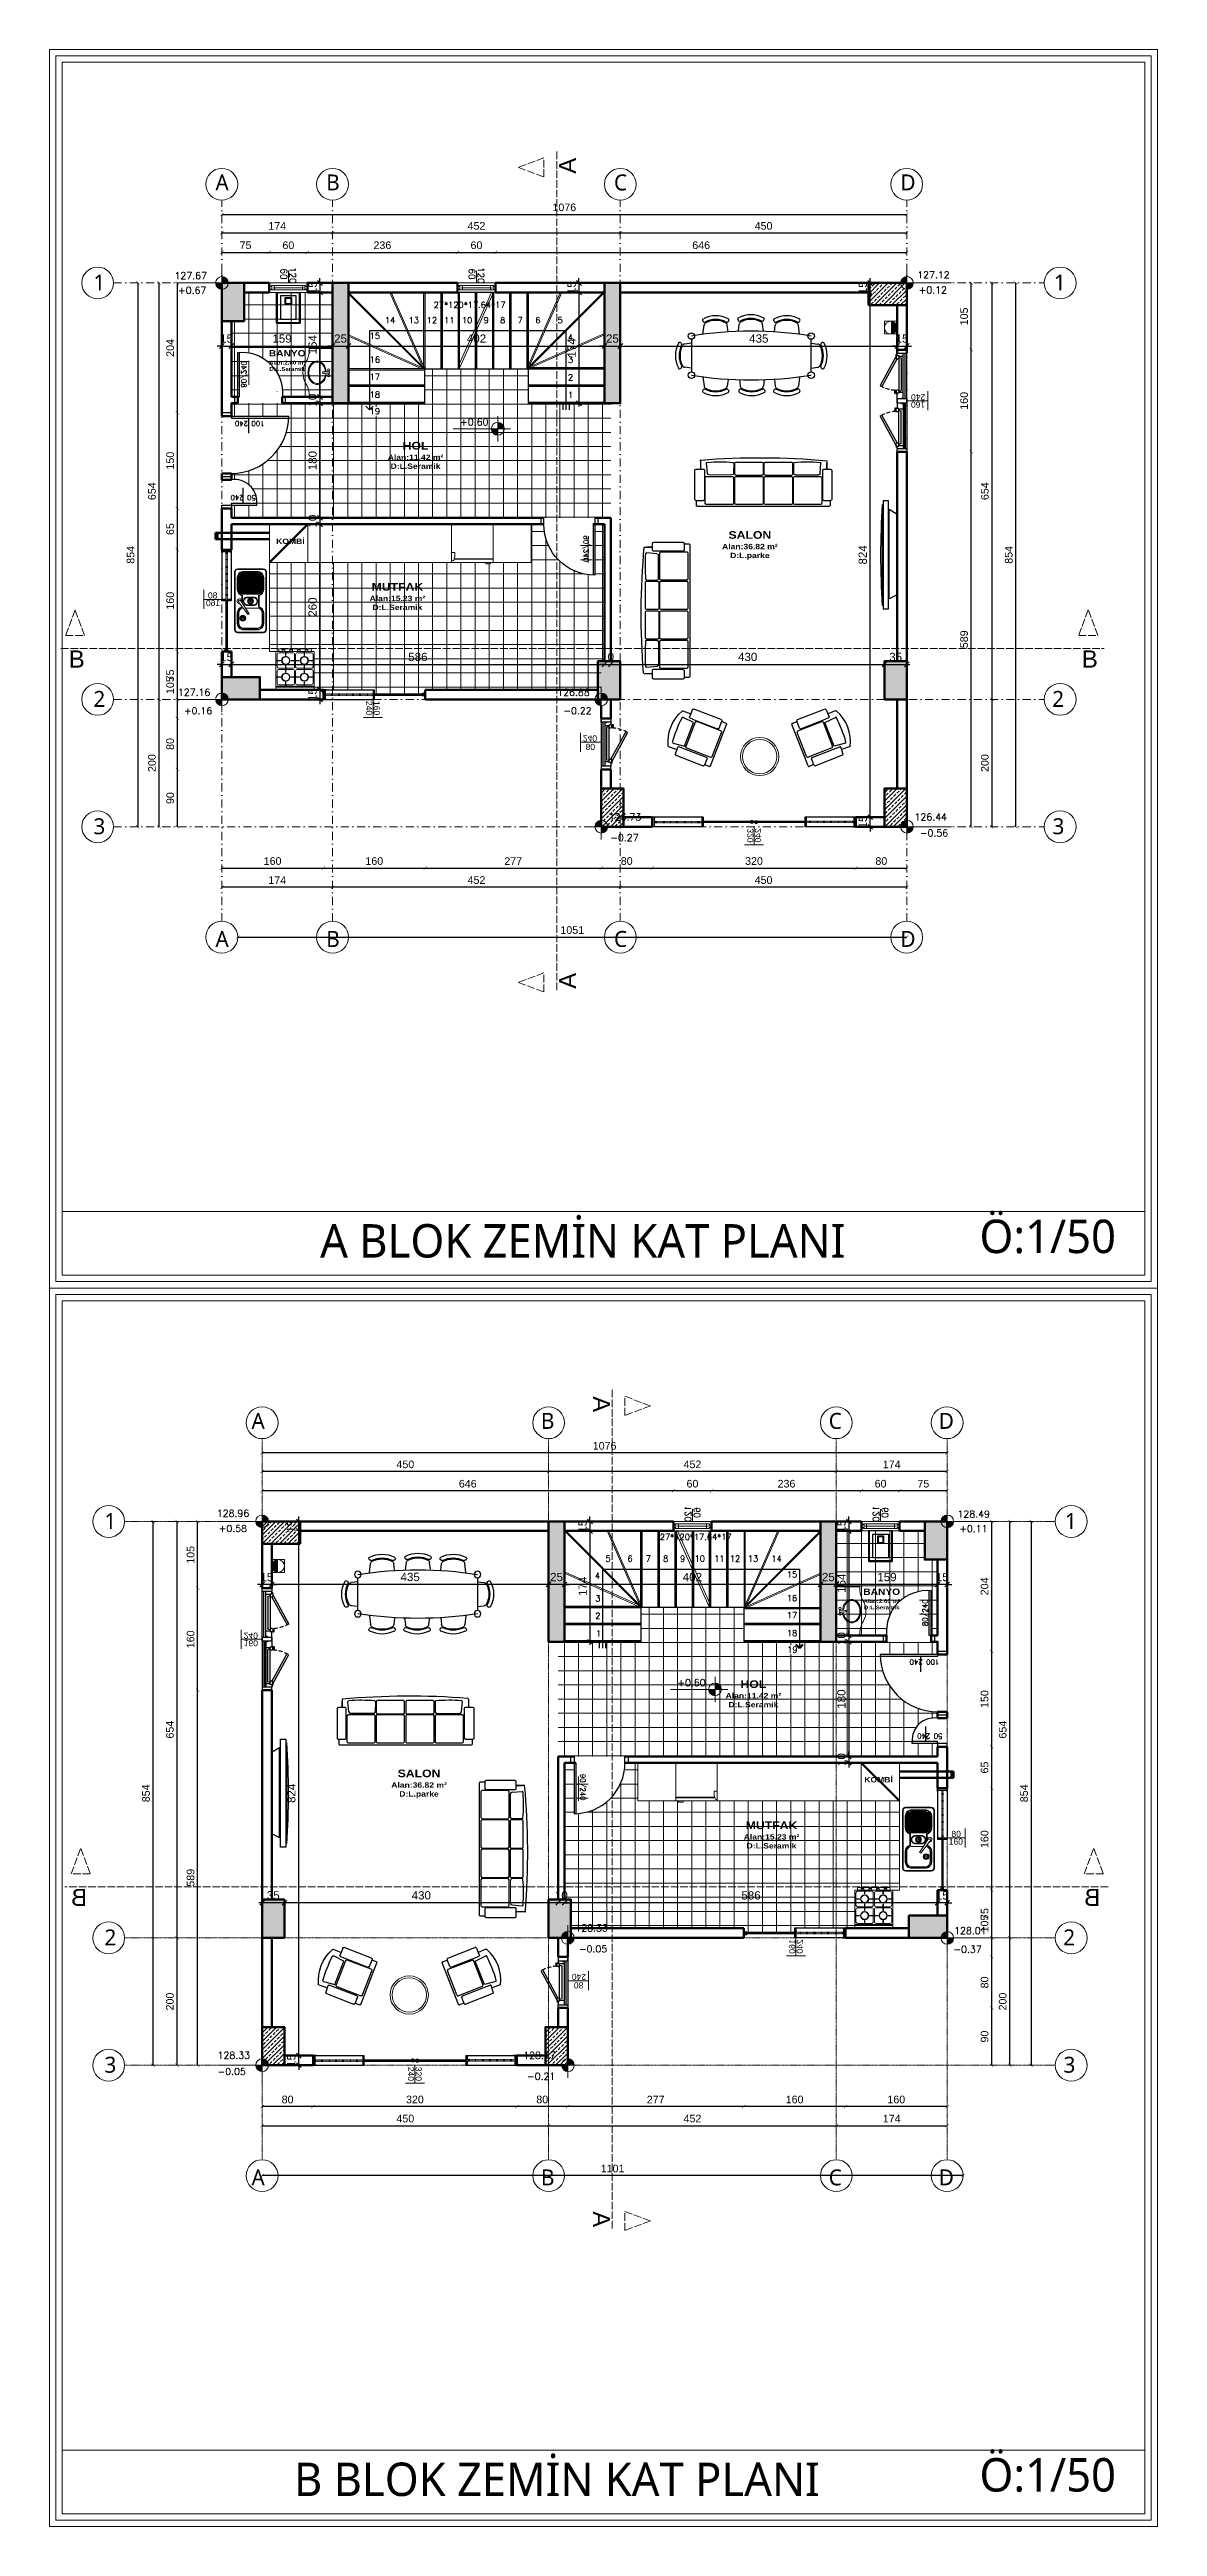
# Model space of a CAD drawing. Header units: millimetres. Extents: x 14753 to 45183, y 5640 to 19518.
# Drawn here: x 19717 to 21458, y 15623 to 19513 of the extents above; entities that cross this region are included whole.
import ezdxf

# ---------------------------------------------------------------- set-up
doc = ezdxf.new("R2010")
doc.units = ezdxf.units.MM
for name, pattern in [('ACAD_ISO02W100', [15, 12, -3]), ('Dash dot', [1.4, 0.6, -0.4, 0, -0.4]), ('DASHDOT', [25.4, 12.7, -6.35, 0, -6.35]), ('DASHDOT2', [0.5, 0.25, -0.125, 0, -0.125]), ('DASHED2', [0.375, 0.25, -0.125]), ('DOT', [0.25, 0, -0.25])]:
    doc.linetypes.add(name, pattern=pattern)
for name, color, linetype, lineweight in [('A Antet', 35, 'Continuous', 18), ('CERCEVE', 66, 'Continuous', 0), ('Duvar', 1, 'Continuous', 50), ('EŞYA TEFRİŞ', 53, 'Continuous', 13), ('GORUNUS_6_TWA', 69, 'Continuous', 9), ('k aks', 44, 'DASHDOT', 18), ('k dis olcu', 43, 'Continuous', 18), ('k ic olcu', 254, 'Continuous', 18), ('k kolon', 1, 'Continuous', 53), ('k kot', 31, 'Continuous', 20), ('k pencere', 4, 'Continuous', 25), ('k tarama', 252, 'Continuous', 9), ('k ıslak mekan tarama', 252, 'Continuous', 9), ('kesiklii çizgi', 244, 'ACAD_ISO02W100', 5), ('Kolon', 30, 'Continuous', 50), ('mutfak tefriş', 52, 'Continuous', 5)]:
    doc.layers.add(name, color=color, linetype=linetype, lineweight=lineweight)
for name, color, linetype in [('doğrama', 140, 'Continuous'), ('Dış Ölçü', 3, 'Continuous'), ('kapı', 11, 'Continuous'), ('merdivenn', 20, 'Continuous'), ('pencere', 2, 'Continuous'), ('salon tefriş', 42, 'Continuous'), ('Standart', 7, 'Continuous'), ('tefriş', 140, 'Continuous'), ('YAzı', 7, 'Continuous')]:
    doc.layers.add(name, color=color, linetype=linetype)
doc.styles.add('MtXpl_Segoe_UI', font='segoeui.ttf')
doc.styles.add('OLCU', font='romans.shx')
doc.styles.add('ROMANT', font='arial.ttf', dxfattribs={"width": 0.8, "height": 0.125})
doc.styles.get("Standard").update_dxf_attribs({"font": 'arial.ttf'})
doc.styles.add('TCOMPLEX', font='complex.shx')
doc.styles.add('Vaziyet Yazı', font='bgothm.ttf', dxfattribs={"height": 25})
doc.dimstyles.new('icolcu', dxfattribs={"dimtxt": 13, "dimasz": 7.5, "dimexe": 5, "dimexo": 5, "dimgap": 5, "dimtad": 1, "dimdec": 0, "dimtxsty": 'Standard', "dimblk": 'OBLIQUE', "dimcen": 2.5, "dimdle": 5, "dimclrd": 256, "dimclre": 256, "dimclrt": 256, "dimadec": 4, "dimazin": 0, "dimtfac": 1, "dimtdec": 0, "dimtix": 1, "dimtmove": 2, "dimatfit": 3, "dimldrblk": 'OBLIQUE', "dimfxl": 1, "dimarcsym": 0})
doc.dimstyles.new('icölcü', dxfattribs={"dimtxt": 12, "dimasz": 5, "dimexe": 1.25, "dimexo": 0.625, "dimgap": 5, "dimtad": 1, "dimdec": 0, "dimtxsty": 'Standard', "dimblk": 'ARCHTICK', "dimcen": -10, "dimse1": 1, "dimse2": 1, "dimadec": 0, "dimazin": 0, "dimtfac": 1, "dimtdec": 0, "dimtix": 1, "dimtmove": 0, "dimatfit": 3, "dimldrblk": 'ARCHTICK', "dimfxl": 1, "dimarcsym": 0})
pattern_1 = [(0, (-362284.125, -4533257.538), (0, 22.225), []), (90, (-362284.125, -4533257.538), (-22.225, 1e-15), [])]
pattern_2 = [(45, (-7754.55, -1210.899), (-6.73519209, 6.73519209), []), (45, (-7747.815, -1210.899), (-6.73519209, 6.73519209), [4.7625, -2.38125])]
pattern_3 = [(0, (-362343.95, -4535202.537), (0, 22.225), []), (90, (-362343.95, -4535202.537), (-22.225, 1e-15), [])]

msp = doc.modelspace()

# ---------------------------------------------------------------- texts
at = {"layer": 'A Antet', "color": 53, "char_height": 52.5, "attachment_point": 1}
for s, width, gutter_width, insert in [('{\\fSegoe UI|b0|i0|c162|p34;A BLOK ZEMİN KAT PLANI}', 1034.775, 12.5, (20142.5, 17667.9, -574.2)), ('{\\fSegoe UI|b0|i0|c162|p34;Ö:1/50}', 247.734, 9.38, (21178.2, 17674.9, -574.2)), ('{\\fSegoe UI|b0|i0|c162|p34;B BLOK ZEMİN KAT PLANI}', 1034.775, 12.5, (20101.5, 15722.9, -574.2)), ('{\\fSegoe UI|b0|i0|c162|p34;Ö:1/50}', 247.734, 9.38, (21178.2, 15729.9, -574.2))]:
    msp.add_mtext_dynamic_manual_height_columns(s, width=width, gutter_width=gutter_width, heights=[0], dxfattribs=dict(at, insert=insert))
at = {"layer": 'k kot', "style": 'OLCU'}
for s, rotation, p in [('127.67', 0.0004, (19913.8, 19152.1)), ('+0.67', 0.0004, (19919.3, 19129.1)), ('127.12', 0.0004, (21080.5, 19153.4, 12933.2)), ('+0.12', 0.0004, (21082.7, 19129.5, 12933.2)), ('127.16', 0.0004, (19919.1, 18497.8)), ('+0.16', 0.0004, (19928.5, 18468.7)), ('126.88', 0.0004, (20515.1, 18497.8)), ('-0.22', 0.0004, (20524.5, 18468.7)), ('126.73', 0.0004, (20596, 18302)), ('126.44', 0.0004, (21076.3, 18302)), ('-0.56', 0.0004, (21084.6, 18276.7, -12933.2)), ('-0.27', 0.0004, (20598.3, 18269.3, -12933.2)), ('128.96', 359.9996, (19980.2, 17208.4, 12933.2)), ('+0.58', 359.9996, (19983.2, 17184.5, 12933.2)), ('128.49', 359.9996, (21143.8, 17207.1)), ('+0.11', 359.9996, (21146.5, 17184.1)), ('128.33', 359.9996, (20543.5, 16557)), ('-0.05', 359.9996, (20549, 16524.3, -12933.2)), ('-0.37', 359.9996, (21137.3, 16523.7)), ('128.01', 359.9996, (21138.5, 16552.8)), ('-0.05', 359.9996, (19981.3, 16331.7, -12933.2)), ('128.33', 359.9996, (19981.4, 16357)), ('128.17', 359.9996, (20461.7, 16357)), ('-0.21', 359.9996, (20467.5, 16324.3, -12933.2))]:
    msp.add_text(s, height=10.8, rotation=rotation, dxfattribs=at).set_placement(p)
at = {"layer": 'k kot', "char_height": 10.8, "width": 55.52, "attachment_point": 3, "rotation": 359.9996, "style": 'OLCU'}
for insert in [(20406.9, 18933.1), (20748.1, 16953.3)]:
    msp.add_mtext('+0.60', dxfattribs=dict(at, insert=insert))
at = {"layer": 'kapı', "style": 'OLCU'}
for s, p in [('100 240', (20055.2, 18929.2)), ('50 240', (20041.5, 18812.8)), ('100 240', (21115.1, 16984.2)), ('50 240', (21120.1, 16867.8))]:
    msp.add_text(s, height=8, rotation=180, dxfattribs=at).set_placement(p)
at = {"layer": 'merdivenn', "style": 'OLCU'}
for s, height, p in [('27*120*17.64*17', 9.466, (20320.9, 19106.9)), ('15', 9.47, (20220.4, 19058.1)), ('14', 9.47, (20244.2, 19082.8)), ('13', 9.47, (20281.6, 19082.8)), ('12', 9.47, (20310, 19082.8)), ('11', 9.47, (20337.3, 19082.8)), ('10', 9.47, (20365.4, 19082.8)), ('9', 9.47, (20399.2, 19082.8)), ('8', 9.47, (20425.2, 19082.8)), ('7', 9.47, (20452.7, 19082.8)), ('6', 9.47, (20480.6, 19082.8)), ('5', 9.47, (20515.6, 19082.8)), ('4', 9.47, (20531.8, 19055.6)), ('16', 9.47, (20220.4, 19020.9)), ('17', 9.47, (20220.4, 18993.9)), ('18', 9.47, (20220.4, 18965.9)), ('19', 9.47, (20220.4, 18939.9)), ('27*120*17.64*17', 9.466, (20676.2, 17171.9)), ('4', 9.47, (20574.2, 17110.6)), ('5', 9.47, (20590.8, 17137.8)), ('6', 9.47, (20625.4, 17137.8)), ('7', 9.47, (20653.8, 17137.8)), ('8', 9.47, (20681.3, 17137.8)), ('9', 9.47, (20707.8, 17137.8)), ('10', 9.47, (20730.7, 17137.8)), ('11', 9.47, (20761.5, 17137.8)), ('12', 9.47, (20786.1, 17137.8)), ('13', 9.47, (20814.5, 17137.8)), ('14', 9.47, (20851.5, 17137.8)), ('15', 9.47, (20875.7, 17113.1)), ('3', 9.47, (20574.7, 17075.4)), ('16', 9.47, (20875.7, 17075.9)), ('2', 9.47, (20574.7, 17048)), ('17', 9.47, (20875.7, 17048.9)), ('1', 9.47, (20576, 17020.4)), ('18', 9.47, (20875.7, 17020.9)), ('19', 9.47, (20876.2, 16994.9))]:
    msp.add_text(s, height=height, dxfattribs=at).set_placement(p)
at = {"layer": 'merdivenn', "ltscale": 0.3, "transparency": 33554595, "style": 'OLCU'}
for s, p in [('3', (20531.8, 19020.4)), ('2', (20531.8, 18993)), ('1', (20531.8, 18965.4))]:
    msp.add_text(s, height=9.47, dxfattribs=at).set_placement(p)
at = {"layer": 'YAzı', "color": 7, "lineweight": -2, "attachment_point": 5, "style": 'Vaziyet Yazı'}
for s, insert, char_height, width in [('{\\fArial Black|b0|i0|c162|p34;\\H1.04167x;BANYO\\P\\fArial Black|b0|i0|c0|p34;\\H0.6x;Alan:\\fArial Black|b0|i0|c162|p34;2.\\fArial Black|b0|i0|c0|p34;60\\fArial Black|b0|i0|c162|p34; \\fArial Black|b0|i0|c0|p34;m²\\fArial Black|b0|i0|c162|p34;\\PD:L.Seramik}', (20090.8, 19024.2), 9.6, 229.502), ('{\\fArial Black|b0|i0|c162|p34;\\H1.04167x;HOL \\P\\fArial Black|b0|i0|c0|p34;\\H0.7x;Alan:\\fArial Black|b0|i0|c162|p34;11.42 \\fArial Black|b0|i0|c0|p34;m²\\fArial Black|b0|i0|c162|p34;\\PD:L.Seramik}', (20292.4, 18875.2), 11.52, 275.402), ('{\\fArial Black|b0|i0|c162|p34;\\H1.04167x;SALON \\P\\fArial Black|b0|i0|c0|p34;\\H0.7x;Alan:3\\fArial Black|b0|i0|c162|p34;6.\\fArial Black|b0|i0|c0|p34;8\\fArial Black|b0|i0|c162|p34;2 \\fArial Black|b0|i0|c0|p34;m²\\fArial Black|b0|i0|c162|p34;\\PD:L.parke}', (20817.6, 18733.8), 11.52, 275.402), ('{\\fArial Black|b0|i0|c162|p34;\\H0.72917x;KOMBİ}', (20095.8, 18740.2), 11.52, 275.402), ('{\\fArial Black|b0|i0|c162|p34;\\H1.04167x;MUTFAK\\P\\fArial Black|b0|i0|c0|p34;\\H0.7x;Alan:\\fArial Black|b0|i0|c162|p34;15.23 \\fArial Black|b0|i0|c0|p34;m²\\fArial Black|b0|i0|c162|p34;\\PD:L.Seramik}', (20263.9, 18653.5), 11.52, 275.402), ('{\\fArial Black|b0|i0|c162|p34;\\H1.04167x;BANYO\\P\\fArial Black|b0|i0|c0|p34;\\H0.6x;Alan:\\fArial Black|b0|i0|c162|p34;2.\\fArial Black|b0|i0|c0|p34;60\\fArial Black|b0|i0|c162|p34; \\fArial Black|b0|i0|c0|p34;m²\\fArial Black|b0|i0|c162|p34;\\PD:L.Seramik}', (21024.7, 17079.2), 9.6, 229.502), ('{\\fArial Black|b0|i0|c162|p34;\\H1.04167x;HOL \\P\\fArial Black|b0|i0|c0|p34;\\H0.7x;Alan:\\fArial Black|b0|i0|c162|p34;11.42 \\fArial Black|b0|i0|c0|p34;m²\\fArial Black|b0|i0|c162|p34;\\PD:L.Seramik}', (20823.1, 16930.2), 11.52, 275.402), ('{\\fArial Black|b0|i0|c162|p34;\\H1.04167x;SALON \\P\\fArial Black|b0|i0|c0|p34;\\H0.7x;Alan:3\\fArial Black|b0|i0|c162|p34;6.\\fArial Black|b0|i0|c0|p34;8\\fArial Black|b0|i0|c162|p34;2 \\fArial Black|b0|i0|c0|p34;m²\\fArial Black|b0|i0|c162|p34;\\PD:L.parke}', (20297.9, 16788.8), 11.52, 275.402), ('{\\fArial Black|b0|i0|c162|p34;\\H0.72917x;KOMBİ}', (21019.7, 16795.3), 11.52, 275.402), ('{\\fArial Black|b0|i0|c162|p34;\\H1.04167x;MUTFAK\\P\\fArial Black|b0|i0|c0|p34;\\H0.7x;Alan:\\fArial Black|b0|i0|c162|p34;15.23 \\fArial Black|b0|i0|c0|p34;m²\\fArial Black|b0|i0|c162|p34;\\PD:L.Seramik}', (20851.6, 16708.5), 11.52, 275.402)]:
    msp.add_mtext(s, dxfattribs=dict(at, insert=insert, char_height=char_height, width=width))

# ---------------------------------------------------------------- blocks, each defined once
blk = doc.blocks.new('yemek masası')
at = {"layer": 'salon tefriş'}
for p, q in [((4882.3, 2186.9), (4881.8, 2187.7)), ((4882.7, 2170.6), (4884, 2181)), ((4921.7, 2170.6), (4920.4, 2181)), ((4922.1, 2186.9), (4922.6, 2187.7)), ((4848.5, 2152.3), (4847.6, 2152.8)), ((4868.2, 2152.4), (4854.3, 2150.6)), ((4927.8, 2170.6), (4876.5, 2170.6)), ((4936.1, 2152.4), (4950, 2150.6)), ((4955.9, 2152.3), (4956.7, 2152.8)), ((4848.5, 2112.5), (4847.6, 2112)), ((4864.7, 2112.9), (4854.3, 2114.2)), ((4939.6, 2112.9), (4950, 2114.2)), ((4955.9, 2112.5), (4956.7, 2112)), ((4848.5, 2095.5), (4847.6, 2096)), ((4864.7, 2095.1), (4854.3, 2093.8)), ((4941.3, 2096.6), (4951.7, 2095.3)), ((4957.5, 2097), (4958.3, 2097.5)), ((4848.5, 2055.7), (4847.6, 2055.2)), ((4848.5, 2040.6), (4847.6, 2041.1)), ((4864.4, 2056.1), (4854.3, 2057.3)), ((4864.7, 2040.2), (4854.3, 2038.9)), ((4939.6, 2040.2), (4950, 2038.9)), ((4940.2, 2057.4), (4951.7, 2058.8)), ((4955.9, 2040.6), (4956.7, 2041.1)), ((4957.5, 2057.2), (4958.3, 2056.7)), ((4848.5, 2000.8), (4847.6, 2000.3)), ((4868.2, 2000.8), (4854.3, 2002.5)), ((4936.1, 2000.8), (4950, 2002.5)), ((4955.9, 2000.8), (4956.7, 2000.3)), ((4876.5, 1982.5), (4927.8, 1982.5)), ((4882.3, 1966.3), (4881.8, 1965.4)), ((4882.7, 1982.5), (4884, 1972.1)), ((4921.7, 1982.5), (4920.4, 1972.1)), ((4922.1, 1966.3), (4922.6, 1965.4))]:
    blk.add_line(p, q, dxfattribs=at)
for centre, major_axis, ratio, start_param, end_param in [((4883.9, 2189), (1.75, -1.75), 1, 2.832534, 4.465326), ((4884.4, 2188.1), (-1.75, -1.75), 1, 6.036122, 7.543346), ((4902.2, 2153.5), (29.9, -29.9), 1, 1.879855, 2.832534), ((4888.9, 2180.4), (3.49, -3.49), 1, 2.816427, 3.802636), ((4902.2, 2153.5), (25.7, -25.7), 1, 1.881432, 2.830957), ((4902.2, 2153.5), (24.7, -24.7), 1, 1.895961, 2.816427), ((4915.5, 2180.4), (3.49, -3.49), 1, 0.909753, 1.895961), ((4919.9, 2188.1), (1.75, -1.75), 1, -1.260161, 0.247063), ((4920.5, 2189), (-1.75, -1.75), 1, 1.817859, 3.450651), ((4881.8, 2132.4), (29.9, -29.9), 1, 3.450651, 4.403331), ((4881.8, 2132.4), (25.7, -25.7), 1, 3.452228, 4.401753), ((4846.4, 2150.7), (-1.75, -1.75), 1, 3.388656, 5.021447), ((4881.8, 2132.4), (24.7, -24.7), 1, 3.466758, 4.387224), ((4847.2, 2150.2), (-1.75, -1.75), 1, 1.881432, 3.388656), ((4854.9, 2145.7), (3.49, -3.49), 1, 2.480549, 3.466758), ((5210, 2050.9), (45.1, -457.9), 0.749069, 4.374959, 4.788253), ((4871.4, 2170.6), (-3.63, -3.63), 1, 3.926991, 10.210176), ((4933, 2170.6), (-3.63, -3.63), 1, 3.926991, 10.210176), ((4594.4, 2050.9), (-47, -452.8), 0.757252, 1.498038, 1.91588), ((4949.4, 2145.7), (-3.49, -3.49), 1, 2.816427, 3.802636), ((4922.6, 2132.4), (24.7, -24.7), 1, 0.325165, 1.245631), ((4957.1, 2150.2), (-1.75, -1.75), 1, 4.465326, 5.972549), ((4922.6, 2132.4), (-25.7, -25.7), 1, 1.881432, 2.830957), ((4958, 2150.7), (1.75, -1.75), 1, 1.261738, 2.894529), ((4922.6, 2132.4), (29.9, -29.9), 1, 0.309058, 1.261738), ((4846.4, 2114.1), (-1.75, -1.75), 1, 5.974127, 7.606918), ((4847.2, 2114.7), (1.75, -1.75), 1, -0.247063, 1.26016), ((4854.9, 2119.1), (3.49, -3.49), 1, 4.387224, 5.373432), ((4949.4, 2119.1), (3.49, -3.49), 1, -0.661043, 0.325165), ((4957.1, 2114.7), (1.75, -1.75), 1, 3.452228, 4.959452), ((4958, 2114.1), (-1.75, -1.75), 1, 0.247063, 1.879855), ((4881.8, 2075.6), (29.9, -29.9), 1, 3.450651, 4.403331), ((4881.8, 2075.6), (25.7, -25.7), 1, 3.452228, 4.401753), ((4846.4, 2093.8), (1.75, -1.75), 1, 1.817859, 3.450651), ((4881.8, 2075.6), (24.7, -24.7), 1, 3.466758, 4.387224), ((4847.2, 2093.3), (1.75, -1.75), 1, 0.310636, 1.817859), ((4854.9, 2088.9), (3.49, -3.49), 1, 2.480549, 3.466758), ((4951.1, 2090.4), (-3.49, -3.49), 1, 2.816427, 3.802636), ((4924.2, 2077.1), (24.7, -24.7), 1, 0.325165, 1.245631), ((4958.8, 2094.8), (1.75, -1.75), 1, 2.894529, 4.401753), ((4924.2, 2077.1), (25.7, -25.7), 1, 0.310636, 1.26016), ((4959.6, 2095.3), (1.75, -1.75), 1, 1.261738, 2.894529), ((4924.2, 2077.1), (29.9, -29.9), 1, 0.309058, 1.261738), ((4881.8, 2020.7), (29.9, -29.9), 1, 3.450651, 4.403331), ((4881.8, 2020.7), (25.7, -25.7), 1, 3.452228, 4.401753), ((4846.4, 2057.3), (-1.75, -1.75), 1, 5.974127, 7.606918), ((4846.4, 2039), (1.75, -1.75), 1, 1.817859, 3.450651), ((4881.8, 2020.7), (24.7, -24.7), 1, 3.466758, 4.387224), ((4847.2, 2057.8), (-1.75, -1.75), 1, 1.323733, 2.830957), ((4847.2, 2038.5), (1.75, -1.75), 1, 0.310636, 1.817859), ((4854.9, 2062.2), (-3.49, -3.49), 1, 5.95802, 6.944228), ((4854.9, 2034), (3.49, -3.49), 1, 2.480549, 3.466758), ((4949.4, 2034), (-3.49, -3.49), 1, 2.816427, 3.802636), ((4951.1, 2063.7), (3.49, -3.49), 1, -0.661043, 0.325165), ((4922.6, 2020.7), (24.7, -24.7), 1, 0.325165, 1.245631), ((4957.1, 2038.5), (1.75, -1.75), 1, 2.894529, 4.401753), ((4922.6, 2020.7), (25.7, -25.7), 1, 0.310636, 1.26016), ((4958.8, 2059.3), (1.75, -1.75), 1, 3.452228, 4.959452), ((4958, 2039), (1.75, -1.75), 1, 1.261738, 2.894529), ((4959.6, 2058.8), (1.75, -1.75), 1, -1.323733, 0.309058), ((4922.6, 2020.7), (29.9, -29.9), 1, 0.309058, 1.261738), ((4846.4, 2002.4), (-1.75, -1.75), 1, 5.974127, 7.606918), ((4847.2, 2002.9), (-1.75, -1.75), 1, 1.323733, 2.830957), ((4854.9, 2007.4), (-3.49, -3.49), 1, 5.95802, 6.944228), ((4871.4, 1982.5), (-3.63, -3.63), 1, 3.926991, 10.210176), ((4933, 1982.5), (-3.63, -3.63), 1, 3.926991, 10.210176), ((4949.4, 2007.4), (3.49, -3.49), 1, -0.661043, 0.325165), ((4957.1, 2002.9), (1.75, -1.75), 1, 3.452228, 4.959452), ((4958, 2002.4), (1.75, -1.75), 1, -1.323733, 0.309058), ((4883.9, 1964.2), (-1.75, -1.75), 1, 4.959452, 6.592244), ((4884.4, 1965), (-1.75, -1.75), 1, 3.452228, 4.959452), ((4902.2, 1999.6), (-29.9, -29.9), 1, 0.309058, 1.261738), ((4888.9, 1972.7), (3.49, -3.49), 1, 4.051346, 5.037554), ((4902.2, 1999.6), (25.7, -25.7), 1, -1.260161, -0.310636), ((4902.2, 1999.6), (24.7, -24.7), 1, -1.245631, -0.325165), ((4915.5, 1972.7), (-3.49, -3.49), 1, 1.245631, 2.231839), ((4919.9, 1965), (-1.75, -1.75), 1, 2.894529, 4.401753), ((4920.5, 1964.2), (1.75, -1.75), 1, -0.309058, 1.323733)]:
    blk.add_ellipse(centre, major_axis=major_axis, ratio=ratio, start_param=start_param, end_param=end_param, dxfattribs=at)
blk = doc.blocks.new('KASA-2')
for p, q in [((-0.5, -0.5), (-0.5, 0.5)), ((-0.5, 0.5), (0.5, 0.5)), ((0.5, 0.5), (0.5, -0.5)), ((0.5, -0.5), (-0.5, -0.5))]:
    blk.add_line(p, q)
blk = doc.blocks.new('80 lık kapı 2')
at = {"layer": 'kapı'}
for p, q in [((4385.2, 2276.4), (4393.2, 2276.4)), ((4390.2, 2276.4), (4393.2, 2276.4)), ((4390.2, 2276.4), (4390.2, 2206.4)), ((4393.2, 2276.4), (4393.2, 2206.5))]:
    blk.add_line(p, q, dxfattribs=at)
blk.add_arc((4396.6, 2270.1), 64, 264.3355, 5.6645, dxfattribs=at)
at = {"layer": 'kapı', "xscale": 5, "yscale": 10, "zscale": 5, "rotation": 180}
for p in [(4387.7, 2281.4), (4462.7, 2281.4)]:
    blk.add_blockref('KASA-2', p, dxfattribs=at)
at = {"layer": 'kapı', "style": 'OLCU'}
blk.add_text('80/240', height=8, rotation=270, dxfattribs=at).set_placement((4395.7, 2261.8))
blk = doc.blocks.new('90 lık kapı 2')
at = {"layer": 'kapı'}
for p, q in [((4417.3, 2446.4), (4417.3, 2526.4)), ((4420.2, 2446.4), (4420.2, 2526.4)), ((4335.2, 2436.4), (4335.2, 2446.4)), ((4335.2, 2446.4), (4340.2, 2446.4)), ((4340.2, 2436.4), (4335.2, 2436.4)), ((4340.2, 2446.4), (4340.2, 2436.4)), ((4420.2, 2446.4), (4417.3, 2446.4)), ((4420.2, 2436.4), (4420.2, 2446.4)), ((4420.2, 2446.4), (4425.2, 2446.4)), ((4425.2, 2436.4), (4420.2, 2436.4)), ((4425.2, 2446.4), (4425.2, 2436.4))]:
    blk.add_line(p, q, dxfattribs=at)
blk.add_arc((4420.2, 2446.4), 80, 90, 180, dxfattribs=at)
at = {"layer": 'kapı', "style": 'OLCU'}
blk.add_text('90/240', height=8, rotation=90, dxfattribs=at).set_placement((4410.4, 2463.9))
blk = doc.blocks.new('60-120')
at = {"layer": 'GORUNUS_6_TWA', "color": 2, "linetype": 'Continuous', "ltscale": 0.02}
for p, q in [((374289.6, 4546016.3), (374289.6, 4545997.2)), ((374266.6, 4545989.7), (374312.6, 4545989.7)), ((374311.6, 4545993.2), (374267.6, 4545993.2)), ((374311.6, 4545986.2), (374267.6, 4545986.2))]:
    blk.add_line(p, q, dxfattribs=at)
blk.add_lwpolyline([(374319.6, 4545997.2), (374259.6, 4545997.2), (374259.6, 4545982.2), (374319.6, 4545982.2)], close=True, dxfattribs=at)
for points in [[(374259.6, 4545991.7), (374263.6, 4545991.7), (374263.6, 4545987.7), (374259.6, 4545987.7), (374259.6, 4545991.7)], [(374267.6, 4545993.2), (374262.6, 4545993.2), (374262.6, 4545991.7)], [(374262.6, 4545987.7), (374262.6, 4545986.2), (374267.6, 4545986.2), (374267.6, 4545986.2)], [(374267.6, 4545990.2), (374267.6, 4545993.2), (374267.6, 4545993.2), (374267.6, 4545990.2), (374266.6, 4545990.2), (374266.6, 4545989.2), (374267.6, 4545989.2), (374267.6, 4545986.2)], [(374311.6, 4545993.2), (374316.6, 4545993.2), (374316.6, 4545991.7)], [(374311.6, 4545990.2), (374311.6, 4545993.2), (374311.6, 4545993.2), (374311.6, 4545990.2), (374312.6, 4545990.2), (374312.6, 4545989.2), (374311.6, 4545989.2), (374311.6, 4545986.2)], [(374316.6, 4545987.7), (374316.6, 4545986.2), (374311.6, 4545986.2), (374311.6, 4545986.2)], [(374319.6, 4545991.7), (374315.6, 4545991.7), (374315.6, 4545987.7), (374319.6, 4545987.7), (374319.6, 4545991.7)]]:
    blk.add_lwpolyline(points, dxfattribs=at)
at = {"layer": 'GORUNUS_6_TWA', "color": 2, "linetype": 'Continuous', "ltscale": 0.02, "style": 'TCOMPLEX'}
for s, p in [('60', (374277.5, 4546019.9)), ('120', (374291.6, 4546022.1))]:
    blk.add_text(s, height=10, rotation=270, dxfattribs=at).set_placement(p)
blk = doc.blocks.new('80-240')
at = {"layer": 'pencere', "lineweight": 20}
for p, q in [((20305.1, 13771.2), (20305.1, 13741.2)), ((20305.1, 13756.2), (20337.9, 13756.2))]:
    blk.add_line(p, q, dxfattribs=at)
at = {"layer": 'pencere', "lineweight": 25}
for p, q in [((20337.9, 13718.7), (20337.9, 13793.8)), ((20340.6, 13724.7), (20340.6, 13793.8)), ((20343.6, 13786.8), (20343.6, 13793.8)), ((20350.6, 13786.8), (20343.6, 13786.8)), ((20343.6, 13729.8), (20343.6, 13786.8)), ((20346.6, 13783), (20346.6, 13733.5)), ((20350.6, 13784.8), (20347.4, 13784)), ((20353.6, 13787.8), (20350.6, 13787.8)), ((20350.6, 13787.8), (20350.6, 13786.8)), ((20350.6, 13786.8), (20350.6, 13729.8)), ((20351.6, 13783.8), (20350.6, 13783.8)), ((20351.6, 13782.8), (20351.6, 13783.8)), ((20352.6, 13782.8), (20351.6, 13782.8)), ((20354.4, 13783.2), (20352.6, 13782.8)), ((20352.9, 13787.8), (20352.9, 13793.8)), ((20353.6, 13789.3), (20353.6, 13787.8)), ((20354.5, 13788.3), (20353.6, 13788.8)), ((20353.6, 13788.8), (20353.6, 13788.8)), ((20353.6, 13787.8), (20353.6, 13788.8)), ((20354.6, 13786.8), (20354.6, 13788.1)), ((20354.6, 13786.8), (20354.6, 13783.5)), ((20350.6, 13731.6), (20347.3, 13732.6)), ((20351.6, 13732.8), (20350.6, 13732.8)), ((20352.6, 13733.8), (20351.6, 13733.8)), ((20351.6, 13733.8), (20351.6, 13732.8)), ((20354.4, 13733.3), (20352.6, 13733.8)), ((20354.6, 13733.1), (20354.6, 13729.8)), ((20355.6, 13733), (20355.6, 13731.5)), ((20356.4, 13733.3), (20355.9, 13733.3)), ((20356.6, 13728.5), (20356.6, 13733)), ((20343.6, 13729.8), (20350.6, 13729.8)), ((20343.6, 13725.8), (20343.6, 13729.8)), ((20346.1, 13725.8), (20343.6, 13725.8)), ((20346.1, 13725.8), (20346.1, 13724.7)), ((20347.4, 13724.7), (20347.4, 13724.7)), ((20350.6, 13729.8), (20350.6, 13728.8)), ((20350.6, 13728.8), (20353.6, 13728.8)), ((20352.9, 13718.6), (20352.9, 13728.8)), ((20353.6, 13728.8), (20353.6, 13727.8)), ((20353.6, 13728.8), (20353.6, 13727.8)), ((20354.5, 13728.2), (20353.6, 13727.8)), ((20353.6, 13727.8), (20353.6, 13727.8)), ((20355.4, 13731.3), (20354.6, 13731.3)), ((20354.6, 13730.3), (20355.4, 13730.3)), ((20354.6, 13729.8), (20354.6, 13728.4)), ((20355.6, 13730), (20355.6, 13728.5)), ((20355.9, 13728.3), (20356.4, 13728.3))]:
    blk.add_line(p, q, dxfattribs=at)
at = {"layer": 'pencere', "lineweight": 25, "ltscale": 25}
for p, q in [((20353.2, 13782.9), (20377.1, 13739.1)), ((20354.6, 13786.6), (20379.8, 13740.5))]:
    blk.add_line(p, q, dxfattribs=at)
at = {"layer": 'pencere', "linetype": 'DOT', "lineweight": 25}
for p, q in [((20354.6, 13789.3), (20353.6, 13789.3)), ((20354.1, 13788.8), (20354.1, 13789.8))]:
    blk.add_line(p, q, dxfattribs=at)
at = {"layer": 'pencere', "lineweight": 25}
for points in [[(20352.9, 13798.8), (20352.9, 13793.8), (20337.9, 13793.8), (20337.9, 13798.8)], [(20352.9, 13718.6), (20352.9, 13724.8), (20337.9, 13724.7), (20337.9, 13718.6)]]:
    blk.add_lwpolyline(points, close=True, dxfattribs=at)
blk.add_circle((20354.1, 13789.3), 0.5, dxfattribs=at)
for centre, radius, start, end in [((20347.6, 13783), 1, 104.0362, 180), ((20354.4, 13783.5), 0.25, 284.0362, 0), ((20354.4, 13788.1), 0.25, 0, 63.2039), ((20347.6, 13733.5), 1, 180, 254.047), ((20354.4, 13733.1), 0.25, 0, 75.9638), ((20355.9, 13733), 0.25, 90, 180), ((20356.4, 13733), 0.25, 0, 90), ((20354.4, 13728.4), 0.25, 296.7961, 0), ((20355.4, 13731.5), 0.25, 270, 0), ((20355.4, 13730), 0.25, 0, 90), ((20355.9, 13728.5), 0.25, 180, 270), ((20356.4, 13728.5), 0.25, 270, 0)]:
    blk.add_arc(centre, radius, start, end, dxfattribs=at)
at = {"layer": 'pencere', "linetype": 'DASHED2', "lineweight": 25, "ltscale": 25}
blk.add_arc((20350.5, 13794.1), 61.1, 273.8615, 298.6281, dxfattribs=at)
at = {"layer": 'pencere', "lineweight": 20, "style": 'ROMANT'}
for s, p in [('240', (20309, 13745.3)), ('80', (20313.3, 13758.6))]:
    blk.add_text(s, height=9.6, dxfattribs=at).set_placement(p)
blk = doc.blocks.new('320 fransız')
at = {"layer": 'pencere', "lineweight": 20}
for p, q in [((249847.7, 214094.2), (249817.7, 214094.2)), ((249832.7, 214094.2), (249832.7, 214065.9))]:
    blk.add_line(p, q, dxfattribs=at)
at = {"layer": 'pencere', "lineweight": 25}
for p, q in [((249677.7, 214065.9), (249672.7, 214065.9)), ((249672.7, 214065.9), (249672.7, 214050.9)), ((249752.7, 214065.9), (249672.7, 214065.9)), ((249672.7, 214050.9), (249677.7, 214050.9)), ((249752.7, 214050.9), (249672.7, 214050.9)), ((249675.7, 214050.9), (249675.7, 214065.9)), ((249750.7, 214059.4), (249750.7, 214065.9)), ((249914.7, 214059.4), (249750.7, 214059.4)), ((249750.7, 214050.9), (249750.7, 214057.4)), ((249914.7, 214057.4), (249750.7, 214057.4)), ((249752.7, 214059.4), (249752.7, 214065.9)), ((249752.7, 214050.9), (249752.7, 214057.4)), ((249832.7, 214057.4), (249832.7, 214059.4)), ((249912.7, 214059.4), (249912.7, 214065.9)), ((249992.7, 214065.9), (249912.7, 214065.9)), ((249912.7, 214050.9), (249912.7, 214057.4)), ((249992.7, 214050.9), (249912.7, 214050.9)), ((249914.7, 214059.4), (249914.7, 214065.9)), ((249914.7, 214050.9), (249914.7, 214057.4)), ((249987.7, 214065.9), (249992.7, 214065.9)), ((249987.7, 214050.9), (249992.7, 214050.9)), ((249989.7, 214050.9), (249989.7, 214065.9)), ((249992.7, 214050.9), (249992.7, 214065.9))]:
    blk.add_line(p, q, dxfattribs=at)
at = {"layer": 'pencere', "linetype": 'Dash dot', "lineweight": 25}
for p, q in [((249675.7, 214059.4), (249750.7, 214059.4)), ((249675.7, 214057.4), (249750.7, 214057.4)), ((249989.7, 214059.4), (249914.7, 214059.4)), ((249989.7, 214057.4), (249914.7, 214057.4))]:
    blk.add_line(p, q, dxfattribs=at)
at = {"layer": 'pencere', "lineweight": 25}
for points in [[(249830.7, 214059.4), (249830.7, 214060.4), (249827.7, 214060.4), (249827.7, 214059.4)], [(249830.7, 214057.4), (249830.7, 214056.4), (249827.7, 214056.4), (249827.7, 214057.4)], [(249834.7, 214059.4), (249834.7, 214060.4), (249837.7, 214060.4), (249837.7, 214059.4)], [(249834.7, 214057.4), (249834.7, 214056.4), (249837.7, 214056.4), (249837.7, 214057.4)]]:
    blk.add_lwpolyline(points, dxfattribs=at)
at = {"layer": 'pencere', "lineweight": 20, "style": 'ROMANT'}
for s, p in [('320', (249831.7, 214068.4)), ('240', (249843.7, 214068.3))]:
    blk.add_text(s, height=9.6, rotation=90, dxfattribs=at).set_placement(p)
blk = doc.blocks.new('FRN60')
at = {"linetype": 'Continuous'}
for p, q in [((-30, 0), (30, 0)), ((-30, -60), (-30, 0)), ((30, 0), (30, -60)), ((-30, -4.3), (30, -4.3)), ((-30, -6), (30, -6)), ((-29.1, -20.4), (-29.1, -19.5)), ((-22.7, -19.7), (-29.1, -19.5)), ((-22.7, -20.2), (-29.1, -20.4)), ((-28.3, -19.5), (-28.3, -10.3)), ((-28.3, -29.6), (-28.3, -20.4)), ((-28.3, -45.6), (-28.3, -36.4)), ((-25.7, -7.7), (-15, -7.7)), ((-25.7, -32.1), (-15, -32.1)), ((-25.7, -33.9), (-15, -33.9)), ((-14.9, -11.8), (-15, -6.9)), ((-15, -6.9), (-14.1, -6.9)), ((-14.9, -28.1), (-15, -33)), ((-15, -33), (-14.1, -33)), ((-14.9, -37.9), (-15, -33)), ((-15, -33), (-14.1, -33)), ((-14.3, -11.8), (-14.1, -6.9)), ((-14.3, -28.1), (-14.1, -33)), ((-14.3, -37.9), (-14.1, -33)), ((-14.1, -7.7), (-3.4, -7.7)), ((-14.1, -32.1), (-3.4, -32.1)), ((-14.1, -33.9), (-3.4, -33.9)), ((-6.4, -19.7), (0, -19.5)), ((-6.4, -20.2), (0, -20.4)), ((-0.9, -10.3), (-0.9, -19.5)), ((-0.9, -20.4), (-0.9, -29.6)), ((-0.9, -36.4), (-0.9, -45.6)), ((6.4, -19.7), (0, -19.5)), ((0, -20.4), (0, -19.5)), ((0, -20.4), (0, -19.5)), ((6.4, -20.2), (0, -20.4)), ((0.9, -10.3), (0.9, -19.5)), ((0.9, -20.4), (0.9, -29.6)), ((0.9, -36.4), (0.9, -45.6)), ((3.4, -7.7), (14.1, -7.7)), ((3.4, -32.1), (14.1, -32.1)), ((3.4, -33.9), (14.1, -33.9)), ((14.1, -6.9), (15, -6.9)), ((14.3, -11.8), (14.1, -6.9)), ((14.3, -28.1), (14.1, -33)), ((14.1, -33), (15, -33)), ((14.3, -37.9), (14.1, -33)), ((14.1, -33), (15, -33)), ((14.9, -11.8), (15, -6.9)), ((14.9, -28.1), (15, -33)), ((14.9, -37.9), (15, -33)), ((15, -7.7), (25.7, -7.7)), ((15, -32.1), (25.7, -32.1)), ((15, -33.9), (25.7, -33.9)), ((22.7, -19.7), (29.1, -19.5)), ((22.7, -20.2), (29.1, -20.4)), ((28.3, -10.3), (28.3, -19.5)), ((28.3, -20.4), (28.3, -29.6)), ((28.3, -36.4), (28.3, -45.6)), ((29.1, -20.4), (29.1, -19.5)), ((30, -60), (-30, -60)), ((-22.7, -45.8), (-29.1, -45.6)), ((-29.1, -46.5), (-29.1, -45.6)), ((-22.7, -46.3), (-29.1, -46.5)), ((-28.3, -55.7), (-28.3, -46.5)), ((-15, -58.3), (-25.7, -58.3)), ((-25.7, -62.6), (-25.7, -60)), ((24, -64.3), (-24, -64.3)), ((-20.1, -60.4), (-20.1, -62.6)), ((-15.9, -60.4), (-20.1, -60.4)), ((-15.9, -62.6), (-20.1, -62.6)), ((-19.7, -60), (-19.7, -60.4)), ((-16.3, -60), (-16.3, -60.4)), ((-15.9, -60.4), (-15.9, -62.6)), ((-14.9, -54.2), (-15, -59.1)), ((-15, -59.1), (-14.1, -59.1)), ((-14.3, -54.2), (-14.1, -59.1)), ((-3.4, -58.3), (-14.1, -58.3)), ((-3.9, -60.4), (-8.1, -60.4)), ((-8.1, -60.4), (-8.1, -62.6)), ((-3.9, -62.6), (-8.1, -62.6)), ((-7.7, -60), (-7.7, -60.4)), ((-6.4, -45.8), (0, -45.6)), ((-6.4, -46.3), (0, -46.5)), ((-4.3, -60), (-4.3, -60.4)), ((-3.9, -60.4), (-3.9, -62.6)), ((-0.9, -46.5), (-0.9, -55.7)), ((0, -46.5), (0, -45.6)), ((6.4, -45.8), (0, -45.6)), ((0, -46.5), (0, -45.6)), ((6.4, -46.3), (0, -46.5)), ((0.9, -46.5), (0.9, -55.7)), ((14.1, -58.3), (3.4, -58.3)), ((8.1, -60.4), (3.9, -60.4)), ((3.9, -60.4), (3.9, -62.6)), ((8.1, -62.6), (3.9, -62.6)), ((4.3, -60), (4.3, -60.4)), ((7.7, -60), (7.7, -60.4)), ((8.1, -60.4), (8.1, -62.6)), ((14.3, -54.2), (14.1, -59.1)), ((14.1, -59.1), (15, -59.1)), ((14.9, -54.2), (15, -59.1)), ((25.7, -58.3), (15, -58.3)), ((20.1, -60.4), (15.9, -60.4)), ((15.9, -60.4), (15.9, -62.6)), ((20.1, -62.6), (15.9, -62.6)), ((16.3, -60), (16.3, -60.4)), ((19.7, -60), (19.7, -60.4)), ((20.1, -60.4), (20.1, -62.6)), ((22.7, -45.8), (29.1, -45.6)), ((22.7, -46.3), (29.1, -46.5)), ((25.7, -60), (25.7, -62.6)), ((28.3, -46.5), (28.3, -55.7)), ((29.1, -46.5), (29.1, -45.6))]:
    blk.add_line(p, q, dxfattribs=at)
for centre, radius in [((-14.6, -19.9), 6.43), ((-14.6, -19.9), 5.74), ((14.6, -19.9), 6.43), ((14.6, -19.9), 5.74), ((-14.6, -46.1), 6.43), ((-14.6, -46.1), 5.74), ((14.6, -46.1), 6.43), ((14.6, -46.1), 5.74)]:
    blk.add_circle(centre, radius, dxfattribs=at)
for centre, radius, start, end in [((-25.7, -10.3), 2.57, 90, 180), ((-25.7, -29.6), 2.57, 180, 270), ((-25.7, -36.4), 2.57, 90, 180), ((-22.7, -19.9), 0.257, 270, 90), ((-20.9, -18.9), 0.257, 262.146, 79.854), ((-21, -19.9), 0.257, 271.146, 88.854), ((-20.9, -20.9), 0.257, 280.146, 97.854), ((-20.7, -17.9), 0.257, 253.146, 70.854), ((-20.7, -21.9), 0.257, 289.146, 106.854), ((-20.3, -17), 0.257, 244.146, 61.854), ((-20.3, -22.8), 0.257, 298.146, 115.854), ((-19.8, -16.1), 0.257, 235.146, 52.854), ((-19.8, -23.7), 0.257, 307.146, 124.854), ((-19.1, -15.4), 0.257, 226.146, 43.854), ((-19.1, -24.5), 0.257, 316.146, 133.854), ((-18.4, -14.7), 0.257, 217.146, 34.854), ((-18.4, -25.1), 0.257, 325.146, 142.854), ((-17.5, -14.2), 0.257, 208.146, 25.854), ((-17.5, -25.7), 0.257, 334.146, 151.854), ((-16.6, -13.8), 0.257, 199.146, 16.854), ((-16.6, -26), 0.257, 343.146, 160.854), ((-15.6, -13.6), 0.257, 190.146, 7.854), ((-15.6, -26.3), 0.257, 352.146, 169.854), ((-14.6, -11.8), 0.303, 180, 0), ((-14.6, -28.1), 0.303, 0, 180), ((-14.6, -37.9), 0.303, 180, 0), ((-14.6, -13.5), 0.257, 181.146, 358.854), ((-14.6, -26.4), 0.257, 1.146, 178.854), ((-13.6, -13.6), 0.257, 172.146, 349.854), ((-13.6, -26.3), 0.257, 10.146, 187.854), ((-12.6, -13.8), 0.257, 163.146, 340.854), ((-12.6, -26), 0.257, 19.146, 196.854), ((-11.7, -14.2), 0.257, 154.146, 331.854), ((-11.7, -25.7), 0.257, 28.146, 205.854), ((-10.8, -14.7), 0.257, 145.146, 322.854), ((-10.8, -25.1), 0.257, 37.146, 214.854), ((-10, -15.4), 0.257, 136.146, 313.854), ((-10, -24.5), 0.257, 46.146, 223.854), ((-9.4, -16.1), 0.257, 127.146, 304.854), ((-9.4, -23.7), 0.257, 55.146, 232.854), ((-8.8, -17), 0.257, 118.146, 295.854), ((-8.8, -22.8), 0.257, 64.146, 241.854), ((-8.5, -17.9), 0.257, 109.146, 286.854), ((-8.5, -21.9), 0.257, 73.146, 250.854), ((-8.2, -18.9), 0.257, 100.146, 277.854), ((-8.2, -20.9), 0.257, 82.146, 259.854), ((-8.1, -19.9), 0.257, 91.146, 268.854), ((-6.4, -19.9), 0.257, 90, 270), ((-3.4, -10.3), 2.57, 0, 90), ((-3.4, -29.6), 2.57, 270, 0), ((-3.4, -36.4), 2.57, 0, 90), ((3.4, -10.3), 2.57, 90, 180), ((3.4, -29.6), 2.57, 180, 270), ((3.4, -36.4), 2.57, 90, 180), ((6.4, -19.9), 0.257, 270, 90), ((8.1, -19.9), 0.257, 271.146, 88.854), ((8.2, -18.9), 0.257, 262.146, 79.854), ((8.2, -20.9), 0.257, 280.146, 97.854), ((8.5, -17.9), 0.257, 253.146, 70.854), ((8.5, -21.9), 0.257, 289.146, 106.854), ((8.8, -17), 0.257, 244.146, 61.854), ((8.8, -22.8), 0.257, 298.146, 115.854), ((9.4, -16.1), 0.257, 235.146, 52.854), ((9.4, -23.7), 0.257, 307.146, 124.854), ((10, -15.4), 0.257, 226.146, 43.854), ((10, -24.5), 0.257, 316.146, 133.854), ((10.8, -14.7), 0.257, 217.146, 34.854), ((10.8, -25.1), 0.257, 325.146, 142.854), ((11.7, -14.2), 0.257, 208.146, 25.854), ((11.7, -25.7), 0.257, 334.146, 151.854), ((12.6, -13.8), 0.257, 199.146, 16.854), ((12.6, -26), 0.257, 343.146, 160.854), ((13.6, -13.6), 0.257, 190.146, 7.854), ((13.6, -26.3), 0.257, 352.146, 169.854), ((14.6, -11.8), 0.303, 180, 0), ((14.6, -13.5), 0.257, 181.146, 358.854), ((14.6, -26.4), 0.257, 1.146, 178.854), ((14.6, -28.1), 0.303, 0, 180), ((14.6, -37.9), 0.303, 180, 0), ((15.6, -13.6), 0.257, 172.146, 349.854), ((15.6, -26.3), 0.257, 10.146, 187.854), ((16.6, -13.8), 0.257, 163.146, 340.854), ((16.6, -26), 0.257, 19.146, 196.854), ((17.5, -14.2), 0.257, 154.146, 331.854), ((17.5, -25.7), 0.257, 28.146, 205.854), ((18.4, -14.7), 0.257, 145.146, 322.854), ((18.4, -25.1), 0.257, 37.146, 214.854), ((19.1, -15.4), 0.257, 136.146, 313.854), ((19.1, -24.5), 0.257, 46.146, 223.854), ((19.8, -16.1), 0.257, 127.146, 304.854), ((19.8, -23.7), 0.257, 55.146, 232.854), ((20.3, -17), 0.257, 118.146, 295.854), ((20.3, -22.8), 0.257, 64.146, 241.854), ((20.7, -17.9), 0.257, 109.146, 286.854), ((20.7, -21.9), 0.257, 73.146, 250.854), ((20.9, -18.9), 0.257, 100.146, 277.854), ((21, -19.9), 0.257, 91.146, 268.854), ((20.9, -20.9), 0.257, 82.146, 259.854), ((22.7, -19.9), 0.257, 90, 270), ((25.7, -10.3), 2.57, 0, 90), ((25.7, -29.6), 2.57, 270, 360), ((25.7, -36.4), 2.57, 0, 90), ((-25.7, -55.7), 2.57, 180, 270), ((-24, -62.6), 1.71, 180, 270), ((-22.7, -46.1), 0.257, 270, 90), ((-20.9, -45.1), 0.257, 262.146, 79.854), ((-21, -46.1), 0.257, 271.146, 88.854), ((-20.9, -47.1), 0.257, 280.146, 97.854), ((-20.7, -44.1), 0.257, 253.146, 70.854), ((-20.7, -48.1), 0.257, 289.146, 106.854), ((-20.3, -43.2), 0.257, 244.146, 61.854), ((-20.3, -49), 0.257, 298.146, 115.854), ((-19.8, -42.3), 0.257, 235.146, 52.854), ((-19.8, -49.9), 0.257, 307.146, 124.854), ((-19.1, -41.5), 0.257, 226.146, 43.854), ((-19.1, -50.6), 0.257, 316.146, 133.854), ((-18.4, -40.9), 0.257, 217.146, 34.854), ((-18.4, -51.3), 0.257, 325.146, 142.854), ((-17.5, -40.3), 0.257, 208.146, 25.854), ((-17.5, -51.8), 0.257, 334.146, 151.854), ((-16.6, -40), 0.257, 199.146, 16.854), ((-16.6, -52.2), 0.257, 343.146, 160.854), ((-15.6, -39.7), 0.257, 190.146, 7.854), ((-15.6, -52.4), 0.257, 352.146, 169.854), ((-14.6, -54.2), 0.303, 0, 180), ((-14.6, -39.6), 0.257, 181.146, 358.854), ((-14.6, -52.5), 0.257, 1.146, 178.854), ((-13.6, -39.7), 0.257, 172.146, 349.854), ((-13.6, -52.4), 0.257, 10.146, 187.854), ((-12.6, -40), 0.257, 163.146, 340.854), ((-12.6, -52.2), 0.257, 19.146, 196.854), ((-11.7, -40.3), 0.257, 154.146, 331.854), ((-11.7, -51.8), 0.257, 28.146, 205.854), ((-10.8, -40.9), 0.257, 145.146, 322.854), ((-10.8, -51.3), 0.257, 37.146, 214.854), ((-10, -41.5), 0.257, 136.146, 313.854), ((-10, -50.6), 0.257, 46.146, 223.854), ((-9.4, -42.3), 0.257, 127.146, 304.854), ((-9.4, -49.9), 0.257, 55.146, 232.854), ((-8.8, -43.2), 0.257, 118.146, 295.854), ((-8.8, -49), 0.257, 64.146, 241.854), ((-8.5, -44.1), 0.257, 109.146, 286.854), ((-8.5, -48.1), 0.257, 73.146, 250.854), ((-8.2, -45.1), 0.257, 100.146, 277.854), ((-8.2, -47.1), 0.257, 82.146, 259.854), ((-8.1, -46.1), 0.257, 91.146, 268.854), ((-6.4, -46.1), 0.257, 90, 270), ((-3.4, -55.7), 2.57, 270, 360), ((3.4, -55.7), 2.57, 180, 270), ((6.4, -46.1), 0.257, 270, 90), ((8.1, -46.1), 0.257, 271.146, 88.854), ((8.2, -45.1), 0.257, 262.146, 79.854), ((8.2, -47.1), 0.257, 280.146, 97.854), ((8.5, -44.1), 0.257, 253.146, 70.854), ((8.5, -48.1), 0.257, 289.146, 106.854), ((8.8, -43.2), 0.257, 244.146, 61.854), ((8.8, -49), 0.257, 298.146, 115.854), ((9.4, -42.3), 0.257, 235.146, 52.854), ((9.4, -49.9), 0.257, 307.146, 124.854), ((10, -41.5), 0.257, 226.146, 43.854), ((10, -50.6), 0.257, 316.146, 133.854), ((10.8, -40.9), 0.257, 217.146, 34.854), ((10.8, -51.3), 0.257, 325.146, 142.854), ((11.7, -40.3), 0.257, 208.146, 25.854), ((11.7, -51.8), 0.257, 334.146, 151.854), ((12.6, -40), 0.257, 199.146, 16.854), ((12.6, -52.2), 0.257, 343.146, 160.854), ((13.6, -39.7), 0.257, 190.146, 7.854), ((13.6, -52.4), 0.257, 352.146, 169.854), ((14.6, -39.6), 0.257, 181.146, 358.854), ((14.6, -52.5), 0.257, 1.146, 178.854), ((14.6, -54.2), 0.303, 0, 180), ((15.6, -39.7), 0.257, 172.146, 349.854), ((15.6, -52.4), 0.257, 10.146, 187.854), ((16.6, -40), 0.257, 163.146, 340.854), ((16.6, -52.2), 0.257, 19.146, 196.854), ((17.5, -40.3), 0.257, 154.146, 331.854), ((17.5, -51.8), 0.257, 28.146, 205.854), ((18.4, -40.9), 0.257, 145.146, 322.854), ((18.4, -51.3), 0.257, 37.146, 214.854), ((19.1, -41.5), 0.257, 136.146, 313.854), ((19.1, -50.6), 0.257, 46.146, 223.854), ((19.8, -42.3), 0.257, 127.146, 304.854), ((19.8, -49.9), 0.257, 55.146, 232.854), ((20.3, -43.2), 0.257, 118.146, 295.854), ((20.3, -49), 0.257, 64.146, 241.854), ((20.7, -44.1), 0.257, 109.146, 286.854), ((20.7, -48.1), 0.257, 73.146, 250.854), ((20.9, -45.1), 0.257, 100.146, 277.854), ((21, -46.1), 0.257, 91.146, 268.854), ((20.9, -47.1), 0.257, 82.146, 259.854), ((22.7, -46.1), 0.257, 90, 270), ((24, -62.6), 1.71, 270, 0), ((25.7, -55.7), 2.57, 270, 0)]:
    blk.add_arc(centre, radius, start, end, dxfattribs=at)
blk = doc.blocks.new('BUZDLB')
at = {"layer": 'mutfak tefriş'}
for p, q in [((-31.6, 29.2), (33.4, 29.2)), ((-31.6, -30.8), (-31.6, 29.2)), ((33.4, 29.2), (33.4, -30.8)), ((29.3, -24.8), (-31.6, -24.8)), ((29.5, -25.3), (-31.6, -25.3)), ((29.6, -25.8), (-31.6, -25.8)), ((33.4, -30.8), (-31.6, -30.8)), ((-27.6, -30.8), (-27.6, -31.8)), ((-26.6, -32.8), (-20.1, -32.8)), ((-20.1, -32.8), (-20.1, -30.8)), ((28.4, -21.5), (28.4, -15.8)), ((28.5, -22.1), (30, -26.9)), ((28.9, -15.3), (33.4, -15.3)), ((33.4, -28.3), (31.9, -28.3)), ((33.4, -15.3), (33.4, -28.3))]:
    blk.add_line(p, q, dxfattribs=at)
for centre, radius, start, end in [((-26.6, -31.8), 1, 180, 270), ((-21.1, -31.8), 1, 270, 270), ((28.9, -15.8), 0.5, 90, 180), ((30.4, -21.5), 2, 180, 197.1027), ((31.9, -26.3), 2, 197.1027, 270)]:
    blk.add_arc(centre, radius, start, end, dxfattribs=at)
blk = doc.blocks.new('80-160 PENC')
at = {"layer": 'pencere', "lineweight": 25}
for p, q in [((19680.4, 13111.6), (19598.4, 13111.6)), ((19598.4, 13111.6), (19598.4, 13109.6)), ((19680.4, 13109.6), (19598.4, 13109.6)), ((19678.4, 13118.1), (19678.4, 13111.6)), ((19758.4, 13118.1), (19678.4, 13118.1)), ((19678.4, 13109.6), (19678.4, 13103.1)), ((19680.4, 13118.1), (19680.4, 13111.6)), ((19680.4, 13109.6), (19680.4, 13103.1)), ((19753.4, 13118.1), (19758.4, 13118.1)), ((19755.4, 13118.1), (19755.4, 13103.1)), ((19758.4, 13118.1), (19758.4, 13103.1)), ((19758.4, 13103.1), (19678.4, 13103.1)), ((19753.4, 13103.1), (19758.4, 13103.1))]:
    blk.add_line(p, q, dxfattribs=at)
at = {"layer": 'pencere', "linetype": 'Dash dot', "lineweight": 25}
for p, q in [((19755.4, 13111.6), (19680.4, 13111.6)), ((19755.4, 13109.6), (19680.4, 13109.6))]:
    blk.add_line(p, q, dxfattribs=at)
at = {"layer": 'pencere', "lineweight": 20}
for p, q in [((19695.4, 13074.8), (19665.4, 13074.8)), ((19680.4, 13074.8), (19680.4, 13103.1))]:
    blk.add_line(p, q, dxfattribs=at)
at = {"layer": 'pencere', "lineweight": 25}
for points in [[(19600.4, 13111.6), (19600.4, 13112.6), (19603.4, 13112.6), (19603.4, 13111.6)], [(19600.4, 13109.6), (19600.4, 13108.6), (19603.4, 13108.6), (19603.4, 13109.6)]]:
    blk.add_lwpolyline(points, dxfattribs=at)
at = {"layer": 'pencere', "lineweight": 20, "style": 'ROMANT'}
for s, p in [('160', (19669.9, 13100.6)), ('80', (19681.9, 13096.3))]:
    blk.add_text(s, height=9.6, rotation=270, dxfattribs=at).set_placement(p)
blk = doc.blocks.new('evye')
at = {"layer": 'mutfak tefriş'}
for p, q in [((4328.5, 1404.4), (4327.5, 1404.4)), ((4328.6, 1405.2), (4327.7, 1405.5)), ((4328.6, 1403.7), (4327.7, 1403.4)), ((4329, 1405.9), (4328.2, 1406.5)), ((4329, 1403), (4328.2, 1402.4)), ((4329.5, 1406.5), (4328.9, 1407.3)), ((4329.5, 1402.4), (4328.9, 1401.6)), ((4330.2, 1406.8), (4329.9, 1407.8)), ((4330.2, 1402.1), (4329.9, 1401.1)), ((4331, 1406.9), (4331, 1407.9)), ((4331, 1401.9), (4331, 1400.9)), ((4331.8, 1406.8), (4332.1, 1407.8)), ((4331.8, 1402.1), (4332.1, 1401.1)), ((4332.5, 1406.5), (4333.1, 1407.3)), ((4332.5, 1402.4), (4333.1, 1401.6)), ((4333, 1405.9), (4333.8, 1406.5)), ((4333, 1403), (4333.8, 1402.4)), ((4333.4, 1405.2), (4334.3, 1405.5)), ((4333.4, 1403.7), (4334.3, 1403.4)), ((4333.5, 1404.4), (4334.5, 1404.4)), ((4355.2, 1416.4), (4354.2, 1416.4)), ((4355.3, 1417.2), (4354.4, 1417.5)), ((4355.3, 1415.6), (4354.4, 1415.3)), ((4355.7, 1417.9), (4354.9, 1418.5)), ((4355.7, 1414.9), (4354.9, 1414.3)), ((4356.3, 1418.4), (4355.7, 1419.2)), ((4356.3, 1414.4), (4355.7, 1413.6)), ((4356.9, 1418.8), (4356.6, 1419.7)), ((4356.9, 1414), (4356.6, 1413.1)), ((4357.7, 1418.9), (4357.7, 1419.9)), ((4357.7, 1413.9), (4357.7, 1412.9)), ((4358.5, 1418.8), (4358.8, 1419.7)), ((4358.5, 1414), (4358.8, 1413.1)), ((4359.2, 1418.4), (4359.8, 1419.2)), ((4359.2, 1414.4), (4359.8, 1413.6)), ((4359.7, 1417.9), (4360.6, 1418.5)), ((4359.7, 1414.9), (4360.6, 1414.3)), ((4360.1, 1417.2), (4361.1, 1417.5)), ((4360.1, 1415.6), (4361.1, 1415.3)), ((4360.2, 1416.4), (4361.2, 1416.4))]:
    blk.add_line(p, q, dxfattribs=at)
for points in [[(4408.6, 1436.4), (4408.6, 1396.4, -0.414214), (4403.6, 1391.4), (4313.3, 1391.4, -0.414214), (4308.3, 1396.4), (4308.3, 1436.4, -0.414214), (4313.3, 1441.4), (4403.6, 1441.4, -0.414214)], [(4407.6, 1436.4), (4407.6, 1396.4, -0.414214), (4403.6, 1392.4), (4313.3, 1392.4, -0.414214), (4309.3, 1396.4), (4309.3, 1436.4, -0.414214), (4313.3, 1440.4), (4403.6, 1440.4, -0.414214)], [(4351.2, 1422.8), (4351.2, 1410, 0.788779), (4364.2, 1410), (4364.2, 1422.8, 0.788779)], [(4352.2, 1422.6), (4352.2, 1410.1, 0.772727), (4363.2, 1410.1), (4363.2, 1422.6, 0.772727)], [(4402.1, 1404.4, -0.346306), (4393.8, 1397.9), (4376.8, 1397.9, -0.336001), (4368.6, 1404.1), (4368.6, 1428.7, -0.336001), (4376.8, 1434.9), (4393.8, 1434.9, -0.346306), (4402.1, 1428.4)], [(4369.9, 1429.4), (4400.7, 1429.4, -0.035411), (4401.1, 1428.4), (4369.6, 1428.4), (4369.6, 1428.6, -0.02988)], [(4369.9, 1403.4, -0.02988), (4369.6, 1404.2), (4369.6, 1404.4), (4401.1, 1404.4, -0.035411), (4400.7, 1403.4)], [(4399.8, 1430.9), (4370.8, 1430.9, -0.044958), (4371.7, 1431.9), (4398.9, 1431.9, -0.044958)], [(4371.7, 1400.9, -0.044958), (4370.8, 1401.9), (4399.8, 1401.9, -0.044958), (4398.9, 1400.9)], [(4373, 1432.9, -0.131326), (4376.8, 1433.9), (4393.8, 1433.9, -0.131326), (4397.6, 1432.9)], [(4397.6, 1399.9, -0.131326), (4393.8, 1398.9), (4376.8, 1398.9, -0.131326), (4373, 1399.9)]]:
    blk.add_lwpolyline(points, format="xyb", close=True, dxfattribs=at)
for points in [[(4349.5, 1402.9), (4349.1, 1402.9, -0.322254), (4338.7, 1395.4), (4323.3, 1395.4, -0.345302), (4312.7, 1403.8), (4312.7, 1429, -0.345302), (4323.3, 1437.4), (4338.7, 1437.4, -0.322254), (4349.1, 1429.9), (4366.4, 1429.9, -0.322254), (4376.8, 1437.4), (4393.9, 1437.4, -0.345302), (4404.6, 1429), (4404.6, 1403.8, -0.345302), (4393.9, 1395.4), (4376.8, 1395.4, -0.322254), (4366.4, 1402.9), (4355.7, 1402.9)], [(4348.3, 1403.8, -0.340086), (4338.7, 1396.4), (4323.3, 1396.4, -0.341999), (4313.7, 1403.9), (4313.7, 1428.9, -0.341999), (4323.3, 1436.4), (4338.7, 1436.4, -0.341999), (4348.3, 1428.9), (4367.1, 1428.9, -0.341999), (4376.8, 1436.4), (4393.9, 1436.4, -0.341999), (4403.6, 1428.9), (4403.6, 1403.9, -0.341999), (4393.9, 1396.4), (4376.8, 1396.4, -0.341999), (4367.1, 1403.9), (4354.1, 1403.9)], [(4346.9, 1404.9), (4346.9, 1404.4, -0.346306), (4338.7, 1397.9), (4323.3, 1397.9, -0.336001), (4315.2, 1404.1), (4315.2, 1428.7, -0.336001), (4323.3, 1434.9), (4338.7, 1434.9, -0.346306), (4346.9, 1428.4), (4346.9, 1408.6)], [(4358.1, 1401.4), (4337.8, 1414.5), (4336.7, 1412.9), (4355.7, 1398.1, 1.095033), (4358.1, 1401.4)]]:
    blk.add_lwpolyline(points, format="xyb", dxfattribs=at)
for points in [[(4369.6, 1425.9), (4369.6, 1426.9), (4401.1, 1426.9), (4401.1, 1425.9)], [(4369.6, 1423.4), (4369.6, 1424.4), (4401.1, 1424.4), (4401.1, 1423.4)], [(4369.6, 1420.9), (4369.6, 1421.9), (4401.1, 1421.9), (4401.1, 1420.9)], [(4369.6, 1418.4), (4369.6, 1419.4), (4401.1, 1419.4), (4401.1, 1418.4)], [(4369.6, 1415.9), (4369.6, 1416.9), (4401.1, 1416.9), (4401.1, 1415.9)], [(4369.6, 1413.4), (4369.6, 1414.4), (4401.1, 1414.4), (4401.1, 1413.4)], [(4369.6, 1410.9), (4369.6, 1411.9), (4401.1, 1411.9), (4401.1, 1410.9)], [(4369.6, 1408.4), (4369.6, 1409.4), (4401.1, 1409.4), (4401.1, 1408.4)], [(4369.6, 1405.9), (4369.6, 1406.9), (4401.1, 1406.9), (4401.1, 1405.9)]]:
    blk.add_lwpolyline(points, close=True, dxfattribs=at)
for centre, radius in [((4331, 1404.4), 4.5), ((4331, 1404.4), 3.5), ((4331, 1404.4), 2.5), ((4331, 1404.4), 0.548), ((4357.7, 1416.4), 4.5), ((4357.7, 1416.4), 3.5), ((4357.7, 1416.4), 2.5), ((4357.7, 1416.4), 0.548)]:
    blk.add_circle(centre, radius, dxfattribs=at)
blk.add_arc((4357.7, 1399.1), 3.77, 175.0299, 84.5233, dxfattribs=at)
blk = doc.blocks.new('160-240')
at = {"layer": 'pencere', "lineweight": 25}
for p, q in [((19644.1, 13461.3), (19562.1, 13461.3)), ((19562.1, 13459.3), (19562.1, 13461.3)), ((19642.1, 13461.3), (19642.1, 13467.8)), ((19722.1, 13467.8), (19642.1, 13467.8)), ((19644.1, 13461.3), (19644.1, 13467.8)), ((19717.1, 13467.8), (19722.1, 13467.8)), ((19719.1, 13452.8), (19719.1, 13467.8)), ((19722.1, 13452.8), (19722.1, 13467.8)), ((19644.1, 13459.3), (19562.1, 13459.3)), ((19642.1, 13452.8), (19642.1, 13459.3)), ((19722.1, 13452.8), (19642.1, 13452.8)), ((19644.1, 13452.8), (19644.1, 13459.3)), ((19717.1, 13452.8), (19722.1, 13452.8))]:
    blk.add_line(p, q, dxfattribs=at)
at = {"layer": 'pencere', "lineweight": 20}
for p, q in [((19659.1, 13496.1), (19629.1, 13496.1)), ((19644.1, 13496.1), (19644.1, 13467.8))]:
    blk.add_line(p, q, dxfattribs=at)
at = {"layer": 'pencere', "linetype": 'Dash dot', "lineweight": 25}
for p, q in [((19719.1, 13461.3), (19644.1, 13461.3)), ((19719.1, 13459.3), (19644.1, 13459.3))]:
    blk.add_line(p, q, dxfattribs=at)
at = {"layer": 'pencere', "lineweight": 25}
for points in [[(19564.1, 13461.3), (19564.1, 13462.3), (19567.1, 13462.3), (19567.1, 13461.3)], [(19564.1, 13459.3), (19564.1, 13458.3), (19567.1, 13458.3), (19567.1, 13459.3)]]:
    blk.add_lwpolyline(points, dxfattribs=at)
at = {"layer": 'pencere', "lineweight": 20, "style": 'ROMANT'}
for s, p in [('160', (19643.1, 13470.3)), ('240', (19655, 13470.2))]:
    blk.add_text(s, height=9.6, rotation=90, dxfattribs=at).set_placement(p)
blk = doc.blocks.new('160-240 2')
at = {"layer": 'pencere', "lineweight": 25, "ltscale": 25}
for p, q in [((24989, 13487.4), (25035.1, 13512.6)), ((24992.7, 13486), (25036.6, 13509.9)), ((25125.2, 13486), (25081.4, 13509.9)), ((25128.9, 13487.4), (25082.8, 13512.6))]:
    blk.add_line(p, q, dxfattribs=at)
at = {"layer": 'pencere', "lineweight": 25}
for p, q in [((24987.9, 13485.7), (24983.9, 13485.7)), ((24988.9, 13476.4), (24983.9, 13476.4)), ((25056, 13475.4), (24983.9, 13475.4)), ((25055.9, 13473.4), (24983.9, 13473.4)), ((25062, 13470.7), (24983.9, 13470.7)), ((24986.4, 13486.4), (24987.9, 13486.4)), ((24987.3, 13487.3), (24986.9, 13486.4)), ((24986.9, 13486.4), (24986.9, 13486.4)), ((24987.9, 13486.4), (24986.9, 13486.4)), ((24988.9, 13487.4), (24987.5, 13487.4)), ((24987.9, 13486.4), (24987.9, 13483.4)), ((24987.9, 13483.4), (24988.9, 13483.4)), ((24988.9, 13487.4), (24992.2, 13487.4)), ((24988.9, 13483.4), (25045.9, 13483.4)), ((24988.9, 13483.4), (24988.9, 13476.4)), ((25045.9, 13476.4), (24988.9, 13476.4)), ((24990.9, 13483.4), (24991.7, 13480.2)), ((24991.9, 13484.4), (24991.9, 13483.4)), ((24992.9, 13484.4), (24991.9, 13484.4)), ((24992.4, 13487.2), (24992.9, 13485.4)), ((24992.7, 13479.4), (25042.1, 13479.4)), ((24992.9, 13485.4), (24992.9, 13484.4)), ((25042.3, 13487.2), (25041.9, 13485.4)), ((25041.9, 13485.4), (25041.9, 13484.4)), ((25041.9, 13484.4), (25042.9, 13484.4)), ((25042.4, 13489.2), (25042.4, 13488.7)), ((25047.1, 13489.4), (25042.6, 13489.4)), ((25042.6, 13488.4), (25044.1, 13488.4)), ((25042.6, 13487.4), (25045.9, 13487.4)), ((25042.9, 13484.4), (25042.9, 13483.4)), ((25044, 13483.4), (25043.1, 13480.1)), ((25044.4, 13488.2), (25044.4, 13487.4)), ((25045.4, 13487.4), (25045.4, 13488.2)), ((25045.6, 13488.4), (25047.1, 13488.4)), ((25045.9, 13487.4), (25047.2, 13487.4)), ((25045.9, 13476.4), (25045.9, 13483.4)), ((25045.9, 13483.4), (25046.9, 13483.4)), ((25054.8, 13476.4), (25045.9, 13476.4)), ((25046.9, 13483.4), (25046.9, 13486.4)), ((25046.9, 13486.4), (25047.9, 13486.4)), ((25046.9, 13486.4), (25047.9, 13486.4)), ((25062, 13485.7), (25046.9, 13485.7)), ((25047.4, 13488.7), (25047.4, 13489.2)), ((25047.5, 13487.3), (25047.9, 13486.4)), ((25047.9, 13486.4), (25047.9, 13486.4)), ((25054.8, 13478.9), (25054.8, 13476.4)), ((25054.8, 13478.9), (25055.9, 13478.9)), ((25055.9, 13485.7), (25071, 13485.7)), ((25055.9, 13480.2), (25055.9, 13480.2)), ((25056, 13470.7), (25134, 13470.7)), ((25062, 13478.9), (25063.1, 13478.9)), ((25062.1, 13473.4), (25134, 13473.4)), ((25063.1, 13478.9), (25063.1, 13476.4)), ((25063.1, 13476.4), (25072, 13476.4)), ((25070.5, 13487.3), (25070, 13486.4)), ((25071, 13486.4), (25070, 13486.4)), ((25071, 13486.4), (25070, 13486.4)), ((25070, 13486.4), (25070, 13486.4)), ((25070.5, 13488.7), (25070.5, 13489.2)), ((25072, 13487.4), (25070.7, 13487.4)), ((25070.8, 13489.4), (25075.3, 13489.4)), ((25072.3, 13488.4), (25070.8, 13488.4)), ((25071, 13483.4), (25071, 13486.4)), ((25072, 13483.4), (25071, 13483.4)), ((25075.3, 13487.4), (25072, 13487.4)), ((25129, 13483.4), (25072, 13483.4)), ((25072, 13476.4), (25072, 13483.4)), ((25072, 13476.4), (25129, 13476.4)), ((25072.5, 13487.4), (25072.5, 13488.2)), ((25073.5, 13488.2), (25073.5, 13487.4)), ((25075.3, 13488.4), (25073.8, 13488.4)), ((25073.9, 13483.4), (25074.8, 13480.1)), ((25076, 13484.4), (25075, 13484.4)), ((25075, 13484.4), (25075, 13483.4)), ((25075.5, 13489.2), (25075.5, 13488.7)), ((25075.6, 13487.2), (25076, 13485.4)), ((25125.3, 13479.4), (25075.8, 13479.4)), ((25076, 13485.4), (25076, 13484.4)), ((25125.5, 13487.2), (25125, 13485.4)), ((25125, 13485.4), (25125, 13484.4)), ((25125, 13484.4), (25126, 13484.4)), ((25129, 13487.4), (25125.7, 13487.4)), ((25126, 13484.4), (25126, 13483.4)), ((25127, 13483.4), (25126.2, 13480.2)), ((25129, 13487.4), (25130.4, 13487.4)), ((25129, 13483.4), (25129, 13476.4)), ((25130, 13483.4), (25129, 13483.4)), ((25129, 13476.4), (25134, 13476.4)), ((25131.5, 13486.4), (25130, 13486.4)), ((25130, 13486.4), (25130, 13483.4)), ((25130, 13486.4), (25131, 13486.4)), ((25130, 13485.7), (25134, 13485.7)), ((25130.6, 13487.3), (25131, 13486.4)), ((25131, 13486.4), (25131, 13486.4))]:
    blk.add_line(p, q, dxfattribs=at)
at = {"layer": 'pencere', "linetype": 'DOT', "lineweight": 25}
for p, q in [((24986.9, 13486.9), (24985.9, 13486.9)), ((24986.4, 13487.4), (24986.4, 13486.4)), ((25131, 13486.9), (25132, 13486.9)), ((25131.5, 13487.4), (25131.5, 13486.4))]:
    blk.add_line(p, q, dxfattribs=at)
at = {"layer": 'pencere', "lineweight": 20}
for p, q in [((25059, 13437.9), (25059, 13470.7)), ((25044, 13437.9), (25074, 13437.9))]:
    blk.add_line(p, q, dxfattribs=at)
at = {"layer": 'pencere', "lineweight": 25}
for points in [[(24978.9, 13485.7), (24983.9, 13485.7), (24983.9, 13470.7), (24978.9, 13470.7)], [(25062, 13485.7), (25055.9, 13485.7), (25056, 13470.7), (25062.1, 13470.7)], [(25139, 13485.7), (25134, 13485.7), (25134, 13470.7), (25139, 13470.7)]]:
    blk.add_lwpolyline(points, close=True, dxfattribs=at)
for centre in [(24986.4, 13486.9), (25131.5, 13486.9)]:
    blk.add_circle(centre, 0.5, dxfattribs=at)
at = {"layer": 'pencere', "linetype": 'DASHED2', "lineweight": 25, "ltscale": 25}
for centre, start, end in [((24981.5, 13483.3), 3.8615, 28.6281), ((25136.4, 13483.3), 151.3719, 176.1385)]:
    blk.add_arc(centre, 61.1, start, end, dxfattribs=at)
at = {"layer": 'pencere', "lineweight": 25}
for centre, radius, start, end in [((24987.5, 13487.2), 0.25, 90, 153.2039), ((24992.7, 13480.4), 1, 194.0362, 270), ((24992.2, 13487.2), 0.25, 14.0362, 90), ((25042.1, 13480.4), 1, 270, 344.047), ((25042.6, 13487.2), 0.25, 90, 165.9638), ((25042.6, 13489.2), 0.25, 90, 180), ((25042.6, 13488.7), 0.25, 180, 270), ((25044.1, 13488.2), 0.25, 360, 90), ((25045.6, 13488.2), 0.25, 90, 180), ((25047.1, 13489.2), 0.25, 360, 90), ((25047.1, 13488.7), 0.25, 270, 360), ((25047.2, 13487.2), 0.25, 26.7961, 90), ((25070.8, 13489.2), 0.25, 90, 180), ((25070.8, 13488.7), 0.25, 180, 270), ((25070.7, 13487.2), 0.25, 90, 153.2039), ((25072.3, 13488.2), 0.25, 0, 90), ((25073.8, 13488.2), 0.25, 90, 180), ((25075.8, 13480.4), 1, 195.953, 270), ((25075.3, 13489.2), 0.25, 0, 90), ((25075.3, 13488.7), 0.25, 270, 0), ((25075.3, 13487.2), 0.25, 14.0362, 90), ((25125.3, 13480.4), 1, 270, 345.9638), ((25125.7, 13487.2), 0.25, 90, 165.9638), ((25130.4, 13487.2), 0.25, 26.7961, 90)]:
    blk.add_arc(centre, radius, start, end, dxfattribs=at)
at = {"layer": 'pencere', "lineweight": 20, "style": 'ROMANT'}
for s, p in [('160', (25057.6, 13441.8)), ('240', (25069.5, 13441.7))]:
    blk.add_text(s, height=9.6, rotation=90, dxfattribs=at).set_placement(p)
blk = doc.blocks.new('tv 170')
at = {"layer": 'salon tefriş'}
for p, q in [((1145.1, 2222.9), (1157.7, 2229.2)), ((1145.1, 2095.9), (1145.1, 2222.9)), ((1157.7, 2229.2), (1157.7, 2088.3)), ((1168.6, 2080.9), (1168.6, 2239.5)), ((1157.7, 2088.3), (1145.1, 2095.9))]:
    blk.add_line(p, q, dxfattribs=at)
blk.add_lwpolyline([(1159.1, 2075), (1167.3, 2075), (1167.3, 2244.6), (1159.1, 2244.6)], close=True, dxfattribs=at)
blk.add_arc((-14.5, 2160.2), 1185.7, 356.1657, 3.8343, dxfattribs=at)
blk = doc.blocks.new('üçlü koltuk')
at = {"layer": 'salon tefriş'}
for p, q in [((4308, 2005.4), (4308, 1959.6)), ((4321.3, 2007.3), (4309.9, 2007.3)), ((4310.5, 2014.9), (4310.5, 2007.3)), ((4519.2, 2016.2), (4311.8, 2016.2)), ((4323.3, 1969.1), (4323.3, 2005.4)), ((4324.5, 2011.3), (4324.5, 1971.1)), ((4367.1, 2013.2), (4326.4, 2013.2)), ((4369, 1971.1), (4369, 2011.3)), ((4370.8, 2011.3), (4370.8, 1971.1)), ((4413.4, 2013.2), (4372.7, 2013.2)), ((4415.3, 1971.1), (4415.3, 2011.3)), ((4417.1, 2011.3), (4417.1, 1971.1)), ((4459.7, 2013.2), (4419, 2013.2)), ((4461.6, 1971.1), (4461.6, 2011.3)), ((4463.2, 2011.3), (4463.2, 1971.1)), ((4505.7, 2013.2), (4465.1, 2013.2)), ((4507.6, 1971.1), (4507.6, 2011.3)), ((4509, 2005.4), (4509, 1969.1)), ((4521.1, 2007.3), (4510.9, 2007.3)), ((4520.4, 2007.3), (4520.4, 2014.9)), ((4523, 1959.6), (4523, 2005.4)), ((4309.9, 1957.7), (4316.9, 1957.7)), ((4316.9, 1957.7), (4322, 1957.7)), ((4316.9, 1944.5), (4316.9, 1957.7)), ((4323.3, 1959), (4323.3, 1969.1)), ((4327.7, 1964.4), (4326.3, 1948.5)), ((4326.4, 1969.1), (4367.1, 1969.1)), ((4369.1, 1948.6), (4369, 1964.2)), ((4370.8, 1965.6), (4370.8, 1948.6)), ((4372.7, 1969.1), (4413.4, 1969.1)), ((4413.4, 1967.5), (4372.7, 1967.5)), ((4372.7, 1946.7), (4413.4, 1946.7)), ((4415.3, 1948.6), (4415.3, 1965.6)), ((4417.1, 1965.6), (4417.1, 1948.6)), ((4419, 1969.1), (4459.7, 1969.1)), ((4459.7, 1967.5), (4419, 1967.5)), ((4419, 1946.7), (4459.7, 1946.7)), ((4461.6, 1948.6), (4461.6, 1965.6)), ((4463, 1948.6), (4463.1, 1964.2)), ((4465.1, 1969.1), (4505.7, 1969.1)), ((4465.8, 1966.8), (4502.1, 1966.8)), ((4504.7, 1964.4), (4506.1, 1948.5)), ((4509, 1969.1), (4509, 1959)), ((4510.3, 1957.7), (4515.3, 1957.7)), ((4515.3, 1944.5), (4515.3, 1957.7)), ((4515.3, 1957.7), (4515.3, 1948.4)), ((4515.3, 1957.7), (4521.1, 1957.7))]:
    blk.add_line(p, q, dxfattribs=at)
at = {"layer": 'salon tefriş', "lineweight": 15}
blk.add_line((4366.3, 1966.8), (4330.4, 1966.8), dxfattribs=at)
at = {"layer": 'salon tefriş'}
for centre, radius, start, end in [((4309.9, 2005.4), 1.91, 90, 180), ((4311.8, 2014.9), 1.27, 90, 180), ((4321.3, 2005.4), 1.91, 360, 90), ((4326.4, 2011.3), 1.91, 90, 180), ((4367.1, 2011.3), 1.91, 360, 90), ((4372.7, 2011.3), 1.91, 90, 180), ((4413.4, 2011.3), 1.91, 360, 90), ((4419, 2011.3), 1.91, 90, 180), ((4459.7, 2011.3), 1.91, 360, 90), ((4465.1, 2011.3), 1.91, 90, 180), ((4505.7, 2011.3), 1.91, 360, 90), ((4510.9, 2005.4), 1.91, 90, 180), ((4519.2, 2014.9), 1.27, 360, 90), ((4521.1, 2005.4), 1.91, 360, 90), ((4309.9, 1959.6), 1.91, 180, 270), ((4322, 1959), 1.27, 270, 360), ((4326.4, 1971.1), 1.91, 180, 270), ((4327.6, 1948.4), 1.27, 174.9552, 265.0282), ((4347.1, 2170.2), 223.9, 264.9605, 275.3298), ((4330.4, 1964.2), 2.67, 90, 174.9552), ((4366.3, 1964.2), 2.67, 0.2908, 90), ((4367.1, 1971.1), 1.91, 270, 360), ((4367.8, 1948.5), 1.27, 275.2582, 5.9673), ((4372.7, 1971.1), 1.91, 180, 270), ((4372.7, 1965.6), 1.91, 90, 180), ((4372.7, 1948.6), 1.91, 180, 270), ((4413.4, 1971.1), 1.91, 270, 360), ((4413.4, 1965.6), 1.91, 360, 90), ((4413.4, 1948.6), 1.91, 270, 360), ((4419, 1971.1), 1.91, 180, 270), ((4419, 1965.6), 1.91, 90, 180), ((4419, 1948.6), 1.91, 180, 270), ((4459.7, 1971.1), 1.91, 270, 360), ((4459.7, 1965.6), 1.91, 360, 90), ((4459.7, 1948.6), 1.91, 270, 360), ((4464.3, 1948.5), 1.27, 174.0327, 264.7418), ((4465.8, 1964.2), 2.67, 90, 179.7092), ((4465.1, 1971.1), 1.91, 180, 270), ((4485.1, 2173.7), 227.4, 264.7113, 275.0007), ((4502.1, 1964.2), 2.67, 5.0448, 90), ((4504.9, 1948.4), 1.27, 274.9718, 5.0448), ((4505.7, 1971.1), 1.91, 270, 360), ((4510.3, 1959), 1.27, 180, 270), ((4521.1, 1959.6), 1.91, 270, 360), ((4318.2, 1944.5), 1.27, 180, 242.5692), ((4409.8, 3103.4), 1163.6, 265.4524, 275.2013)]:
    blk.add_arc(centre, radius, start, end, dxfattribs=at)
blk = doc.blocks.new('tekli koltuk')
at = {"layer": 'salon tefriş'}
for p, q in [((4425.7, 2373.6), (4419.5, 2362)), ((4389.2, 2324.1), (4410.8, 2364.5)), ((4401, 2311.1), (4420, 2346.6)), ((4419.8, 2348.9), (4402.7, 2316.9)), ((4413.4, 2365.3), (4419.5, 2362)), ((4419.5, 2362), (4424, 2359.6)), ((4424.5, 2357.9), (4419.8, 2348.9)), ((4422.6, 2347.4), (4458.4, 2328.2)), ((4425, 2348.7), (4432.2, 2365.7)), ((4460.1, 2330), (4425, 2348.7)), ((4470.3, 2345.1), (4460.1, 2330)), ((4462.4, 2326.1), (4467.2, 2335.1)), ((4473.3, 2333), (4468.9, 2335.6)), ((4479.5, 2346.2), (4472.2, 2333.7)), ((4387, 2314.5), (4390.6, 2321.2)), ((4449.2, 2279.9), (4387.5, 2312.8)), ((4400.1, 2316.1), (4390, 2321.5)), ((4437.7, 2289.4), (4401.8, 2308.5)), ((4459.2, 2325.7), (4440.3, 2290.1)), ((4445.3, 2294.2), (4462.4, 2326.1)), ((4479.2, 2328), (4457.7, 2287.6)), ((4479.3, 2329.5), (4473.3, 2333)), ((4455.1, 2286.8), (4446.1, 2291.6)), ((4454.5, 2287.1), (4450.9, 2280.4))]:
    blk.add_line(p, q, dxfattribs=at)
for centre, radius, start, end in [((4426.9, 2373), 1.27, 89.3515, 151.9207), ((4426.2, 2309.6), 64.7, 34.4899, 89.3515), ((4412.5, 2363.6), 1.91, 61.9207, 151.9207), ((4421.7, 2345.7), 1.91, 61.9207, 151.9207), ((4423.4, 2358.5), 1.27, 331.9207, 61.9207), ((4433.3, 2365.2), 1.27, 66.8925, 156.9655), ((4343.5, 2154.7), 230.1, 56.6625, 66.8925), ((4468.3, 2334.5), 1.27, 59.8489, 149.8489), ((4467.9, 2345.6), 2.51, 350.1823, 32.4336), ((4388.1, 2313.9), 1.27, 151.9207, 241.9207), ((4390.9, 2323.2), 1.91, 151.9207, 241.9207), ((4401, 2317.8), 1.91, 241.9207, 331.9207), ((4402.7, 2310.2), 1.91, 151.9207, 241.9207), ((4457.5, 2326.6), 1.91, 331.9207, 61.9207), ((4472.2, 2329.4), 7.16, 348.5308, 0.9115), ((4438.6, 2291), 1.91, 241.9207, 331.9207), ((4447, 2293.3), 1.91, 151.9207, 241.9207), ((4449.8, 2281), 1.27, 241.9207, 331.9207), ((4456, 2288.5), 1.91, 241.9207, 331.9207)]:
    blk.add_arc(centre, radius, start, end, dxfattribs=at)
blk = doc.blocks.new('lavabo 1')
at = {"layer": 'tefriş', "lineweight": 15}
for p, q in [((3886, 1990.9), (3886, 1993.4)), ((3886, 1956.7), (3886, 1990.9)), ((3962, 1993.4), (3962, 1990.9)), ((3962, 1990.9), (3962, 1956.7)), ((3962, 1956.7), (3886, 1956.7)), ((3922.3, 1963.8), (3921.2, 1963.8)), ((3922.5, 1961.9), (3921.4, 1961.9)), ((3922.7, 1971.5), (3922.4, 1962.4)), ((3925.2, 1971.5), (3925.5, 1962.4)), ((3925.4, 1961.9), (3926.5, 1961.9)), ((3925.6, 1963.8), (3926.7, 1963.8))]:
    blk.add_line(p, q, dxfattribs=at)
for centre in [(3919.6, 1962.6), (3928.3, 1962.6)]:
    blk.add_circle(centre, 1.75, dxfattribs=at)
for centre, radius, start, end in [((3888.1, 2031.4), 38, 266.7462, 302.8935), ((3917.4, 1980.9), 11.7, 151.0888, 180), ((3920.6, 1979.2), 15.3, 126.8699, 151.0888), ((3917.4, 1980.9), 10.2, 151.0888, 180), ((3920.6, 1979.2), 13.8, 126.8699, 151.0888), ((3924.1, 1970.6), 32.7, 90.1752, 117.8973), ((3922.6, 1976.4), 18.7, 107.2579, 126.8699), ((3922.6, 1976.4), 17.2, 107.2579, 126.8699), ((3924, 1972.1), 23.2, 90, 107.2579), ((3924, 1972.1), 21.7, 90, 107.2579), ((3923.9, 1970.6), 32.7, 62.1027, 89.8248), ((3924, 1972.1), 23.2, 72.7421, 90), ((3924, 1972.1), 21.7, 72.7421, 90), ((3925.3, 1976.4), 17.2, 53.1301, 72.7421), ((3925.3, 1976.4), 18.7, 53.1301, 72.7421), ((3927.4, 1979.2), 13.8, 28.9112, 53.1301), ((3927.4, 1979.2), 15.3, 28.9112, 53.1301), ((3959.8, 2031.4), 38, 237.1065, 273.2538), ((3930.5, 1980.9), 10.2, 0, 28.9112), ((3930.5, 1980.9), 11.7, 0, 28.9112), ((3917.4, 1980.9), 11.7, 180, 208.9112), ((3917.4, 1980.9), 10.2, 180, 208.9112), ((3920.6, 1982.7), 15.3, 208.9112, 232.9961), ((3920.6, 1982.7), 13.8, 208.9112, 233.1301), ((3921.9, 1983.3), 16.6, 230.564, 251.4502), ((3921.9, 1983.3), 15.1, 230.4412, 251.3878), ((3923.5, 1989.7), 23.2, 252.6981, 264.5385), ((3923.5, 1989.7), 21.7, 252.7421, 264.5385), ((3923.6, 1962.9), 1.22, 202.2307, 272.4244), ((3923.9, 1971), 1.22, 87.5756, 157.7693), ((3924.1, 1971), 1.22, 22.2307, 92.4244), ((3924.4, 1962.9), 1.22, 267.5756, 337.7693), ((3924, 1989.7), 21.7, 276.1444, 287.2579), ((3924, 1989.7), 23.2, 276.1444, 287.2579), ((3925.3, 1985.4), 17.2, 287.2579, 306.8699), ((3925.3, 1985.4), 18.7, 287.2579, 306.8699), ((3927.4, 1982.7), 13.8, 306.8699, 331.0888), ((3927.4, 1982.7), 15.3, 306.8699, 331.0888), ((3930.5, 1980.9), 10.2, 331.0888, 0), ((3930.5, 1980.9), 11.7, 331.0888, 0)]:
    blk.add_arc(centre, radius, start, end, dxfattribs=at)
blk = doc.blocks.new('klozet gömme')
at = {"layer": 'tefriş'}
for p, q in [((19944.3, 5886.9), (19992.3, 5886.9)), ((19992.3, 5886.9), (19944.3, 5886.9)), ((19944.3, 5886.9), (19944.3, 5850.1)), ((19944.3, 5885.9), (19991.3, 5885.9)), ((19949.3, 5856.1), (19949.3, 5880.9)), ((19949.3, 5880.9), (19986.3, 5880.9)), ((19986.3, 5880.9), (19986.3, 5856.1)), ((19991.3, 5885.9), (19991.3, 5851.1)), ((19992.3, 5886.9), (19992.3, 5850.1)), ((19992.3, 5850.1), (19992.3, 5886.9)), ((19991.3, 5851.1), (19944.3, 5851.1)), ((19992.3, 5850.1), (19944.3, 5850.1)), ((19944.3, 5850.1), (19992.3, 5850.1)), ((19986.3, 5856.1), (19949.3, 5856.1)), ((19963.3, 5873.5), (19952.3, 5873.5)), ((19952.3, 5873.5), (19952.3, 5863.5)), ((19952.3, 5863.5), (19963.3, 5863.5)), ((19962.3, 5872.5), (19953.3, 5872.5)), ((19953.3, 5872.5), (19953.3, 5864.5)), ((19953.3, 5864.5), (19962.3, 5864.5)), ((19962.3, 5864.5), (19962.3, 5872.5)), ((19963.3, 5863.5), (19963.3, 5873.5))]:
    blk.add_line(p, q, dxfattribs=at)
blk = doc.blocks.new('AKS-KOLON')
at = {"layer": 'k tarama'}
h = blk.add_hatch(dxfattribs=at)
h.set_pattern_fill('ANSI33', color=256, scale=1.5)
h.set_pattern_definition(pattern_2)
h.paths.add_polyline_path([(376943.5, 4551394.2), (376918.5, 4551394.2), (376918.5, 4551205.2), (376943.5, 4551205.2)])
h.paths.add_polyline_path([(376516.5, 4551394.2), (376491.5, 4551394.2), (376491.5, 4551205.2), (376516.5, 4551205.2)])
h.paths.add_polyline_path([(376352.5, 4551394.2), (376317.5, 4551394.2), (376317.5, 4551334.2), (376352.5, 4551334.2)])
h.paths.add_polyline_path([(376377.5, 4550775.2), (376317.5, 4550775.2), (376317.5, 4550740.2), (376377.5, 4550740.2)])
h.paths.add_polyline_path([(376943.5, 4550800.2), (376908.5, 4550800.2), (376908.5, 4550740.2), (376943.5, 4550740.2)])
h.paths.add_polyline_path([(377393.5, 4550800.2), (377358.5, 4550800.2), (377358.5, 4550740.2), (377393.5, 4550740.2)])
h = blk.add_hatch(dxfattribs=at)
h.set_pattern_fill('ANSI33', color=256, scale=1.5)
h.set_pattern_definition(pattern_2)
h.paths.add_polyline_path([(377393.5, 4551394.2), (377333.5, 4551394.2), (377333.5, 4551359.2), (377393.5, 4551359.2)])
h = blk.add_hatch(dxfattribs=at)
h.set_pattern_fill('ANSI33', color=256, scale=1.5)
h.set_pattern_definition(pattern_2)
h.paths.add_polyline_path([(376948.5, 4550600.2), (376913.5, 4550600.2), (376913.5, 4550540.2), (376948.5, 4550540.2)])
h.paths.add_polyline_path([(377393.5, 4550600.2), (377358.5, 4550600.2), (377358.5, 4550540.2), (377393.5, 4550540.2)])
at = {"layer": 'Duvar'}
for points in [[(376516.5, 4551205.2), (376491.5, 4551205.2), (376491.5, 4551394.2), (376516.5, 4551394.2)], [(376918.5, 4551394.2), (376943.5, 4551394.2), (376943.5, 4551205.2)]]:
    blk.add_lwpolyline(points, dxfattribs=at)
at = {"layer": 'k aks'}
for p, q in [((376317.5, 4550391.8), (376317.5, 4551524.2)), ((376491.5, 4550391.8), (376491.5, 4551524.2)), ((376943.5, 4550391.8), (376943.5, 4551524.2)), ((377393.5, 4550391.8), (377393.5, 4551524.2)), ((376147.5, 4551394.2), (377609.5, 4551394.2)), ((376147.5, 4550740.2), (377609.5, 4550740.2)), ((376147.5, 4550540.2), (377609.5, 4550540.2))]:
    blk.add_line(p, q, dxfattribs=at)
at = {"layer": 'k aks', "linetype": 'Continuous'}
for centre in [(376317.5, 4551549.2), (376491.5, 4551549.2), (376943.5, 4551549.2), (377393.5, 4551549.2), (376122.5, 4551394.2), (377634.5, 4551394.2), (376122.5, 4550740.2), (377634.5, 4550740.2), (376122.5, 4550540.2), (377634.5, 4550540.2), (376317.5, 4550366.8), (376491.5, 4550366.8), (376943.5, 4550366.8), (377393.5, 4550366.8)]:
    blk.add_circle(centre, 25, dxfattribs=at)
at = {"layer": 'Kolon'}
for points in [[(376317.5, 4551334.2), (376352.5, 4551334.2), (376352.5, 4551394.2), (376317.5, 4551394.2), (376317.5, 4551334.2)], [(376943.5, 4550740.2), (376943.5, 4550800.2), (376908.5, 4550800.2), (376908.5, 4550740.2), (376943.5, 4550740.2)], [(377358.5, 4550740.2), (377393.5, 4550740.2), (377393.5, 4550800.2), (377358.5, 4550800.2), (377358.5, 4550740.2)], [(376317.5, 4550775.2), (376317.5, 4550740.2), (376377.5, 4550740.2), (376377.5, 4550775.2), (376317.5, 4550775.2)], [(376913.5, 4550540.2), (376948.5, 4550540.2), (376948.5, 4550600.2), (376913.5, 4550600.2), (376913.5, 4550540.2)], [(377358.5, 4550540.2), (377393.5, 4550540.2), (377393.5, 4550600.2), (377358.5, 4550600.2), (377358.5, 4550540.2)]]:
    blk.add_lwpolyline(points, dxfattribs=at)
for points in [[(376491.5, 4551394.2), (376516.5, 4551394.2), (376516.5, 4551205.2), (376491.5, 4551205.2)], [(376918.5, 4551394.2), (376943.5, 4551394.2), (376943.5, 4551205.2), (376918.5, 4551205.2)], [(377333.5, 4551359.2), (377393.5, 4551359.2), (377393.5, 4551394.2), (377333.5, 4551394.2)]]:
    blk.add_lwpolyline(points, close=True, dxfattribs=at)
at = {"layer": 'k aks', "style": 'MtXpl_Segoe_UI'}
for s, p in [('A', (376307.6, 4551539.6)), ('B', (376481.6, 4551539.6)), ('C', (376933.6, 4551539.6)), ('D', (377383.6, 4551539.6)), ('1', (376115.9, 4551382.5)), ('1', (377624.6, 4551382.5)), ('2', (376115.9, 4550728.5)), ('2', (377622, 4550728.5)), ('3', (376115.9, 4550528.5)), ('3', (377622.5, 4550528.5)), ('A', (376307.6, 4550351.5)), ('B', (376481.6, 4550351.5)), ('C', (376933.6, 4550351.5)), ('D', (377383.6, 4550351.5))]:
    blk.add_text(s, height=25, dxfattribs=at).set_placement(p)
blk = doc.blocks.new('KESİT')
at = {"layer": 'kesiklii çizgi', "color": 3}
for p, q in [((381040, 4552600), (381000, 4552585)), ((381000, 4552585), (381040, 4552570)), ((381060, 4552610), (381060, 4551290)), ((380303.5, 4551890), (380288.5, 4551850)), ((380318.5, 4551850), (380303.5, 4551890)), ((381895, 4551890), (381880, 4551850)), ((381910, 4551850), (381895, 4551890)), ((380281.1, 4551829.5), (381920, 4551829.5)), ((381040, 4551320), (381000, 4551305)), ((381000, 4551305), (381040, 4551290))]:
    blk.add_line(p, q, dxfattribs=at)
for points in [[(381040, 4552570), (381040, 4552600)], [(380288.5, 4551850), (380318.5, 4551850)], [(381880, 4551850), (381910, 4551850)], [(381040, 4551290), (381040, 4551320)]]:
    blk.add_lwpolyline(points, dxfattribs=at)
for p in [(381090.5, 4552575), (381090.5, 4551295)]:
    blk.add_text('A', height=27, rotation=90, dxfattribs=at).set_placement(p)
for p in [(380293.5, 4551799.5), (381885, 4551799.5)]:
    blk.add_text('B', height=27, dxfattribs=at).set_placement(p)
blk = doc.blocks.new('_ArchTick')
at = {"color": 0, "linetype": 'ByBlock', "const_width": 0.15}
blk.add_lwpolyline([(-0.5, -0.5), (0.5, 0.5)], dxfattribs=at)
blk = doc.blocks.new('*D380')
at = {"layer": 'Defpoints', "color": 0, "transparency": 16777216}
for p in [(19988.1, 19253.5), (21064.1, 19253.5), (21064.1, 19253.5)]:
    blk.add_point(p, dxfattribs=at)
at = {"layer": 'k dis olcu', "color": 0, "lineweight": -2, "transparency": 16777216}
blk.add_line((19988.1, 19253.5), (21064.1, 19253.5), dxfattribs=at)
at = {"layer": 'k dis olcu', "color": 0, "lineweight": -2, "transparency": 16777216, "xscale": 5, "yscale": 5, "zscale": 5, "rotation": 180}
blk.add_blockref('_ArchTick', (19988.1, 19253.5), dxfattribs=at)
at = {"layer": 'k dis olcu', "color": 0, "lineweight": -2, "transparency": 16777216, "xscale": 5, "yscale": 5, "zscale": 5}
blk.add_blockref('_ArchTick', (21064.1, 19253.5), dxfattribs=at)
at = {"layer": 'k dis olcu', "color": 0, "transparency": 16777216, "insert": (20526.1, 19264.7), "char_height": 12, "attachment_point": 5}
blk.add_mtext('1076', dxfattribs=at)
blk = doc.blocks.new('*D381')
at = {"layer": 'Defpoints', "color": 0, "transparency": 16777216}
for p in [(19988.1, 19224.5), (20162.1, 19224.5), (20162.1, 19224.5)]:
    blk.add_point(p, dxfattribs=at)
at = {"layer": 'k dis olcu', "color": 0, "lineweight": -2, "transparency": 16777216}
blk.add_line((19988.1, 19224.5), (20162.1, 19224.5), dxfattribs=at)
at = {"layer": 'k dis olcu', "color": 0, "lineweight": -2, "transparency": 16777216, "xscale": 5, "yscale": 5, "zscale": 5, "rotation": 180}
blk.add_blockref('_ArchTick', (19988.1, 19224.5), dxfattribs=at)
at = {"layer": 'k dis olcu', "color": 0, "lineweight": -2, "transparency": 16777216, "xscale": 5, "yscale": 5, "zscale": 5}
blk.add_blockref('_ArchTick', (20162.1, 19224.5), dxfattribs=at)
at = {"layer": 'k dis olcu', "color": 0, "transparency": 16777216, "insert": (20075.1, 19235.5), "char_height": 12, "attachment_point": 5}
blk.add_mtext('174', dxfattribs=at)
blk = doc.blocks.new('*D382')
at = {"layer": 'Defpoints', "color": 0, "transparency": 16777216}
for p in [(20162.1, 19224.5), (20614.1, 19224.5), (20614.1, 19224.5)]:
    blk.add_point(p, dxfattribs=at)
at = {"layer": 'k dis olcu', "color": 0, "lineweight": -2, "transparency": 16777216}
blk.add_line((20162.1, 19224.5), (20614.1, 19224.5), dxfattribs=at)
at = {"layer": 'k dis olcu', "color": 0, "lineweight": -2, "transparency": 16777216, "xscale": 5, "yscale": 5, "zscale": 5, "rotation": 180}
blk.add_blockref('_ArchTick', (20162.1, 19224.5), dxfattribs=at)
at = {"layer": 'k dis olcu', "color": 0, "lineweight": -2, "transparency": 16777216, "xscale": 5, "yscale": 5, "zscale": 5}
blk.add_blockref('_ArchTick', (20614.1, 19224.5), dxfattribs=at)
at = {"layer": 'k dis olcu', "color": 0, "transparency": 16777216, "insert": (20388.1, 19235.6), "char_height": 12, "attachment_point": 5}
blk.add_mtext('452', dxfattribs=at)
blk = doc.blocks.new('*D383')
at = {"layer": 'Defpoints', "color": 0, "transparency": 16777216}
for p in [(20614.1, 19224.5), (21064.1, 19224.5), (21064.1, 19224.5)]:
    blk.add_point(p, dxfattribs=at)
at = {"layer": 'k dis olcu', "color": 0, "lineweight": -2, "transparency": 16777216}
blk.add_line((20614.1, 19224.5), (21064.1, 19224.5), dxfattribs=at)
at = {"layer": 'k dis olcu', "color": 0, "lineweight": -2, "transparency": 16777216, "xscale": 5, "yscale": 5, "zscale": 5, "rotation": 180}
blk.add_blockref('_ArchTick', (20614.1, 19224.5), dxfattribs=at)
at = {"layer": 'k dis olcu', "color": 0, "lineweight": -2, "transparency": 16777216, "xscale": 5, "yscale": 5, "zscale": 5}
blk.add_blockref('_ArchTick', (21064.1, 19224.5), dxfattribs=at)
at = {"layer": 'k dis olcu', "color": 0, "transparency": 16777216, "insert": (20839.1, 19235.6), "char_height": 12, "attachment_point": 5}
blk.add_mtext('450', dxfattribs=at)
blk = doc.blocks.new('*D384')
at = {"layer": 'Defpoints', "color": 0, "transparency": 16777216}
for p in [(20062.6, 19194.1), (19988.1, 19146), (20062.6, 19146)]:
    blk.add_point(p, dxfattribs=at)
at = {"layer": 'k dis olcu', "color": 0, "lineweight": -2, "transparency": 16777216}
blk.add_line((19988.1, 19194.1), (20062.6, 19194.1), dxfattribs=at)
at = {"layer": 'k dis olcu', "color": 0, "lineweight": -2, "transparency": 16777216, "xscale": 5, "yscale": 5, "zscale": 5, "rotation": 180}
blk.add_blockref('_ArchTick', (19988.1, 19194.1), dxfattribs=at)
at = {"layer": 'k dis olcu', "color": 0, "lineweight": -2, "transparency": 16777216, "xscale": 5, "yscale": 5, "zscale": 5}
blk.add_blockref('_ArchTick', (20062.6, 19194.1), dxfattribs=at)
at = {"layer": 'k dis olcu', "color": 0, "transparency": 16777216, "insert": (20025.3, 19205.2), "char_height": 12, "attachment_point": 5}
blk.add_mtext('75', dxfattribs=at)
blk = doc.blocks.new('*D385')
at = {"layer": 'Defpoints', "color": 0, "transparency": 16777216}
for p in [(20122.6, 19194.1), (20062.6, 19146), (20122.6, 19146)]:
    blk.add_point(p, dxfattribs=at)
at = {"layer": 'k dis olcu', "color": 0, "lineweight": -2, "transparency": 16777216}
blk.add_line((20062.6, 19194.1), (20122.6, 19194.1), dxfattribs=at)
at = {"layer": 'k dis olcu', "color": 0, "lineweight": -2, "transparency": 16777216, "xscale": 5, "yscale": 5, "zscale": 5, "rotation": 180}
blk.add_blockref('_ArchTick', (20062.6, 19194.1), dxfattribs=at)
at = {"layer": 'k dis olcu', "color": 0, "lineweight": -2, "transparency": 16777216, "xscale": 5, "yscale": 5, "zscale": 5}
blk.add_blockref('_ArchTick', (20122.6, 19194.1), dxfattribs=at)
at = {"layer": 'k dis olcu', "color": 0, "transparency": 16777216, "insert": (20092.6, 19205.2), "char_height": 12, "attachment_point": 5}
blk.add_mtext('60', dxfattribs=at)
blk = doc.blocks.new('*D386')
at = {"layer": 'Defpoints', "color": 0, "transparency": 16777216}
for p in [(20358.1, 19194.1), (20122.6, 19146), (20358.1, 19146)]:
    blk.add_point(p, dxfattribs=at)
at = {"layer": 'k dis olcu', "color": 0, "lineweight": -2, "transparency": 16777216}
blk.add_line((20122.6, 19194.1), (20358.1, 19194.1), dxfattribs=at)
at = {"layer": 'k dis olcu', "color": 0, "lineweight": -2, "transparency": 16777216, "xscale": 5, "yscale": 5, "zscale": 5, "rotation": 180}
blk.add_blockref('_ArchTick', (20122.6, 19194.1), dxfattribs=at)
at = {"layer": 'k dis olcu', "color": 0, "lineweight": -2, "transparency": 16777216, "xscale": 5, "yscale": 5, "zscale": 5}
blk.add_blockref('_ArchTick', (20358.1, 19194.1), dxfattribs=at)
at = {"layer": 'k dis olcu', "color": 0, "transparency": 16777216, "insert": (20240.3, 19205.2), "char_height": 12, "attachment_point": 5}
blk.add_mtext('236', dxfattribs=at)
blk = doc.blocks.new('*D387')
at = {"layer": 'Defpoints', "color": 0, "transparency": 16777216}
for p in [(20418.1, 19194.1), (20358.1, 19146), (20418.1, 19146)]:
    blk.add_point(p, dxfattribs=at)
at = {"layer": 'k dis olcu', "color": 0, "lineweight": -2, "transparency": 16777216}
blk.add_line((20358.1, 19194.1), (20418.1, 19194.1), dxfattribs=at)
at = {"layer": 'k dis olcu', "color": 0, "lineweight": -2, "transparency": 16777216, "xscale": 5, "yscale": 5, "zscale": 5, "rotation": 180}
blk.add_blockref('_ArchTick', (20358.1, 19194.1), dxfattribs=at)
at = {"layer": 'k dis olcu', "color": 0, "lineweight": -2, "transparency": 16777216, "xscale": 5, "yscale": 5, "zscale": 5}
blk.add_blockref('_ArchTick', (20418.1, 19194.1), dxfattribs=at)
at = {"layer": 'k dis olcu', "color": 0, "transparency": 16777216, "insert": (20388.1, 19205.2), "char_height": 12, "attachment_point": 5}
blk.add_mtext('60', dxfattribs=at)
blk = doc.blocks.new('*D388')
at = {"layer": 'Defpoints', "color": 0, "transparency": 16777216}
for p in [(21064.1, 19194.1), (20418.1, 19146), (21064.1, 19146)]:
    blk.add_point(p, dxfattribs=at)
at = {"layer": 'k dis olcu', "color": 0, "lineweight": -2, "transparency": 16777216}
blk.add_line((20418.1, 19194.1), (21064.1, 19194.1), dxfattribs=at)
at = {"layer": 'k dis olcu', "color": 0, "lineweight": -2, "transparency": 16777216, "xscale": 5, "yscale": 5, "zscale": 5, "rotation": 180}
blk.add_blockref('_ArchTick', (20418.1, 19194.1), dxfattribs=at)
at = {"layer": 'k dis olcu', "color": 0, "lineweight": -2, "transparency": 16777216, "xscale": 5, "yscale": 5, "zscale": 5}
blk.add_blockref('_ArchTick', (21064.1, 19194.1), dxfattribs=at)
at = {"layer": 'k dis olcu', "color": 0, "transparency": 16777216, "insert": (20741.1, 19205.2), "char_height": 12, "attachment_point": 5}
blk.add_mtext('646', dxfattribs=at)
blk = doc.blocks.new('*D389')
at = {"layer": 'Defpoints', "color": 0, "transparency": 16777216}
for p in [(19856, 19146), (19856, 18292), (19856, 18292)]:
    blk.add_point(p, dxfattribs=at)
at = {"layer": 'k dis olcu', "color": 0, "lineweight": -2, "transparency": 16777216}
blk.add_line((19856, 19146), (19856, 18292), dxfattribs=at)
at = {"layer": 'k dis olcu', "color": 0, "lineweight": -2, "transparency": 16777216, "xscale": 5, "yscale": 5, "zscale": 5}
for p, rotation in [((19856, 19146), 90), ((19856, 18292), 270)]:
    blk.add_blockref('_ArchTick', p, dxfattribs=dict(at, rotation=rotation))
at = {"layer": 'k dis olcu', "color": 0, "transparency": 16777216, "insert": (19844.8, 18719), "char_height": 12, "attachment_point": 5, "rotation": 90}
blk.add_mtext('854', dxfattribs=at)
blk = doc.blocks.new('*D390')
at = {"layer": 'Defpoints', "color": 0, "transparency": 16777216}
for p in [(19889.6, 18492), (19889.6, 18492), (19889.6, 18292)]:
    blk.add_point(p, dxfattribs=at)
at = {"layer": 'k dis olcu', "color": 0, "lineweight": -2, "transparency": 16777216}
blk.add_line((19889.6, 18292), (19889.6, 18492), dxfattribs=at)
at = {"layer": 'k dis olcu', "color": 0, "lineweight": -2, "transparency": 16777216, "xscale": 5, "yscale": 5, "zscale": 5}
for p, rotation in [((19889.6, 18492), 90), ((19889.6, 18292), 270)]:
    blk.add_blockref('_ArchTick', p, dxfattribs=dict(at, rotation=rotation))
at = {"layer": 'k dis olcu', "color": 0, "transparency": 16777216, "insert": (19878.4, 18392), "char_height": 12, "attachment_point": 5, "rotation": 90}
blk.add_mtext('200', dxfattribs=at)
blk = doc.blocks.new('*D391')
at = {"layer": 'Defpoints', "color": 0, "transparency": 16777216}
for p in [(19889.6, 19146), (19889.6, 19146), (19889.6, 18492)]:
    blk.add_point(p, dxfattribs=at)
at = {"layer": 'k dis olcu', "color": 0, "lineweight": -2, "transparency": 16777216}
blk.add_line((19889.6, 18492), (19889.6, 19146), dxfattribs=at)
at = {"layer": 'k dis olcu', "color": 0, "lineweight": -2, "transparency": 16777216, "xscale": 5, "yscale": 5, "zscale": 5}
for p, rotation in [((19889.6, 19146), 90), ((19889.6, 18492), 270)]:
    blk.add_blockref('_ArchTick', p, dxfattribs=dict(at, rotation=rotation))
at = {"layer": 'k dis olcu', "color": 0, "transparency": 16777216, "insert": (19878.4, 18819), "char_height": 12, "attachment_point": 5, "rotation": 90}
blk.add_mtext('654', dxfattribs=at)
blk = doc.blocks.new('*D392')
at = {"layer": 'Defpoints', "color": 0, "transparency": 16777216}
for p in [(19988.1, 19146), (19918.1, 18942), (19988.1, 18942)]:
    blk.add_point(p, dxfattribs=at)
at = {"layer": 'k dis olcu', "color": 0, "lineweight": -2, "transparency": 16777216}
blk.add_line((19918.1, 19146), (19918.1, 18942), dxfattribs=at)
at = {"layer": 'k dis olcu', "color": 0, "lineweight": -2, "transparency": 16777216, "xscale": 5, "yscale": 5, "zscale": 5}
for p, rotation in [((19918.1, 19146), 90), ((19918.1, 18942), 270)]:
    blk.add_blockref('_ArchTick', p, dxfattribs=dict(at, rotation=rotation))
at = {"layer": 'k dis olcu', "color": 0, "transparency": 16777216, "insert": (19907, 19044), "char_height": 12, "attachment_point": 5, "rotation": 90}
blk.add_mtext('204', dxfattribs=at)
blk = doc.blocks.new('*D393')
at = {"layer": 'Defpoints', "color": 0, "transparency": 16777216}
for p in [(19988.1, 18942), (19918.1, 18792), (19988.1, 18792)]:
    blk.add_point(p, dxfattribs=at)
at = {"layer": 'k dis olcu', "color": 0, "lineweight": -2, "transparency": 16777216}
blk.add_line((19918.1, 18942), (19918.1, 18792), dxfattribs=at)
at = {"layer": 'k dis olcu', "color": 0, "lineweight": -2, "transparency": 16777216, "xscale": 5, "yscale": 5, "zscale": 5}
for p, rotation in [((19918.1, 18942), 90), ((19918.1, 18792), 270)]:
    blk.add_blockref('_ArchTick', p, dxfattribs=dict(at, rotation=rotation))
at = {"layer": 'k dis olcu', "color": 0, "transparency": 16777216, "insert": (19907, 18867), "char_height": 12, "attachment_point": 5, "rotation": 90}
blk.add_mtext('150', dxfattribs=at)
blk = doc.blocks.new('*D394')
at = {"layer": 'Defpoints', "color": 0, "transparency": 16777216}
for p in [(19988.1, 18792), (19918.1, 18727), (19988.1, 18727)]:
    blk.add_point(p, dxfattribs=at)
at = {"layer": 'k dis olcu', "color": 0, "lineweight": -2, "transparency": 16777216}
blk.add_line((19918.1, 18792), (19918.1, 18727), dxfattribs=at)
at = {"layer": 'k dis olcu', "color": 0, "lineweight": -2, "transparency": 16777216, "xscale": 5, "yscale": 5, "zscale": 5}
for p, rotation in [((19918.1, 18792), 90), ((19918.1, 18727), 270)]:
    blk.add_blockref('_ArchTick', p, dxfattribs=dict(at, rotation=rotation))
at = {"layer": 'k dis olcu', "color": 0, "transparency": 16777216, "insert": (19907, 18759.5), "char_height": 12, "attachment_point": 5, "rotation": 90}
blk.add_mtext('65', dxfattribs=at)
blk = doc.blocks.new('*D395')
at = {"layer": 'Defpoints', "color": 0, "transparency": 16777216}
for p in [(19988.1, 18727), (19918.1, 18567), (19988.1, 18567)]:
    blk.add_point(p, dxfattribs=at)
at = {"layer": 'k dis olcu', "color": 0, "lineweight": -2, "transparency": 16777216}
blk.add_line((19918.1, 18727), (19918.1, 18567), dxfattribs=at)
at = {"layer": 'k dis olcu', "color": 0, "lineweight": -2, "transparency": 16777216, "xscale": 5, "yscale": 5, "zscale": 5}
for p, rotation in [((19918.1, 18727), 90), ((19918.1, 18567), 270)]:
    blk.add_blockref('_ArchTick', p, dxfattribs=dict(at, rotation=rotation))
at = {"layer": 'k dis olcu', "color": 0, "transparency": 16777216, "insert": (19907, 18647), "char_height": 12, "attachment_point": 5, "rotation": 90}
blk.add_mtext('160', dxfattribs=at)
blk = doc.blocks.new('*D396')
at = {"layer": 'Defpoints', "color": 0, "transparency": 16777216}
for p in [(19988.1, 18567), (19918.1, 18492), (19988.1, 18492)]:
    blk.add_point(p, dxfattribs=at)
at = {"layer": 'k dis olcu', "color": 0, "lineweight": -2, "transparency": 16777216}
blk.add_line((19918.1, 18567), (19918.1, 18492), dxfattribs=at)
at = {"layer": 'k dis olcu', "color": 0, "lineweight": -2, "transparency": 16777216, "xscale": 5, "yscale": 5, "zscale": 5}
for p, rotation in [((19918.1, 18567), 90), ((19918.1, 18492), 270)]:
    blk.add_blockref('_ArchTick', p, dxfattribs=dict(at, rotation=rotation))
at = {"layer": 'k dis olcu', "color": 0, "transparency": 16777216, "insert": (19907, 18529.5), "char_height": 12, "attachment_point": 5, "rotation": 90}
blk.add_mtext('75', dxfattribs=at)
blk = doc.blocks.new('*D397')
at = {"layer": 'Defpoints', "color": 0, "transparency": 16777216}
for p in [(20013.1, 18118.6), (21064.1, 18118.6), (21064.1, 18118.6)]:
    blk.add_point(p, dxfattribs=at)
at = {"layer": 'k dis olcu', "color": 0, "lineweight": -2, "transparency": 16777216}
blk.add_line((20013.1, 18118.6), (21064.1, 18118.6), dxfattribs=at)
at = {"layer": 'k dis olcu', "color": 0, "lineweight": -2, "transparency": 16777216, "xscale": 5, "yscale": 5, "zscale": 5, "rotation": 180}
blk.add_blockref('_ArchTick', (20013.1, 18118.6), dxfattribs=at)
at = {"layer": 'k dis olcu', "color": 0, "lineweight": -2, "transparency": 16777216, "xscale": 5, "yscale": 5, "zscale": 5}
blk.add_blockref('_ArchTick', (21064.1, 18118.6), dxfattribs=at)
at = {"layer": 'k dis olcu', "color": 0, "transparency": 16777216, "insert": (20538.6, 18129.7), "char_height": 12, "attachment_point": 5}
blk.add_mtext('1051', dxfattribs=at)
blk = doc.blocks.new('*D398')
at = {"layer": 'Defpoints', "color": 0, "transparency": 16777216}
for p in [(20614.1, 18197), (20614.1, 18197), (21064.1, 18197)]:
    blk.add_point(p, dxfattribs=at)
at = {"layer": 'k dis olcu', "color": 0, "lineweight": -2, "transparency": 16777216}
blk.add_line((21064.1, 18197), (20614.1, 18197), dxfattribs=at)
at = {"layer": 'k dis olcu', "color": 0, "lineweight": -2, "transparency": 16777216, "xscale": 5, "yscale": 5, "zscale": 5, "rotation": 180}
blk.add_blockref('_ArchTick', (20614.1, 18197), dxfattribs=at)
at = {"layer": 'k dis olcu', "color": 0, "lineweight": -2, "transparency": 16777216, "xscale": 5, "yscale": 5, "zscale": 5}
blk.add_blockref('_ArchTick', (21064.1, 18197), dxfattribs=at)
at = {"layer": 'k dis olcu', "color": 0, "transparency": 16777216, "insert": (20839.1, 18208.2), "char_height": 12, "attachment_point": 5}
blk.add_mtext('450', dxfattribs=at)
blk = doc.blocks.new('*D399')
at = {"layer": 'Defpoints', "color": 0, "transparency": 16777216}
for p in [(20162.1, 18197), (20162.1, 18197), (20614.1, 18197)]:
    blk.add_point(p, dxfattribs=at)
at = {"layer": 'k dis olcu', "color": 0, "lineweight": -2, "transparency": 16777216}
blk.add_line((20614.1, 18197), (20162.1, 18197), dxfattribs=at)
at = {"layer": 'k dis olcu', "color": 0, "lineweight": -2, "transparency": 16777216, "xscale": 5, "yscale": 5, "zscale": 5, "rotation": 180}
blk.add_blockref('_ArchTick', (20162.1, 18197), dxfattribs=at)
at = {"layer": 'k dis olcu', "color": 0, "lineweight": -2, "transparency": 16777216, "xscale": 5, "yscale": 5, "zscale": 5}
blk.add_blockref('_ArchTick', (20614.1, 18197), dxfattribs=at)
at = {"layer": 'k dis olcu', "color": 0, "transparency": 16777216, "insert": (20388.1, 18208.2), "char_height": 12, "attachment_point": 5}
blk.add_mtext('452', dxfattribs=at)
blk = doc.blocks.new('*D400')
at = {"layer": 'Defpoints', "color": 0, "transparency": 16777216}
for p in [(19988.1, 18197), (19988.1, 18197), (20162.1, 18197)]:
    blk.add_point(p, dxfattribs=at)
at = {"layer": 'k dis olcu', "color": 0, "lineweight": -2, "transparency": 16777216}
blk.add_line((20162.1, 18197), (19988.1, 18197), dxfattribs=at)
at = {"layer": 'k dis olcu', "color": 0, "lineweight": -2, "transparency": 16777216, "xscale": 5, "yscale": 5, "zscale": 5, "rotation": 180}
blk.add_blockref('_ArchTick', (19988.1, 18197), dxfattribs=at)
at = {"layer": 'k dis olcu', "color": 0, "lineweight": -2, "transparency": 16777216, "xscale": 5, "yscale": 5, "zscale": 5}
blk.add_blockref('_ArchTick', (20162.1, 18197), dxfattribs=at)
at = {"layer": 'k dis olcu', "color": 0, "transparency": 16777216, "insert": (20075.1, 18208.1), "char_height": 12, "attachment_point": 5}
blk.add_mtext('174', dxfattribs=at)
blk = doc.blocks.new('*D401')
at = {"layer": 'Defpoints', "color": 0, "transparency": 16777216}
for p in [(19988.1, 18492), (20147.6, 18492), (20147.6, 18227)]:
    blk.add_point(p, dxfattribs=at)
at = {"layer": 'k dis olcu', "color": 0, "lineweight": -2, "transparency": 16777216}
blk.add_line((19988.1, 18227), (20147.6, 18227), dxfattribs=at)
at = {"layer": 'k dis olcu', "color": 0, "lineweight": -2, "transparency": 16777216, "xscale": 5, "yscale": 5, "zscale": 5, "rotation": 180}
blk.add_blockref('_ArchTick', (19988.1, 18227), dxfattribs=at)
at = {"layer": 'k dis olcu', "color": 0, "lineweight": -2, "transparency": 16777216, "xscale": 5, "yscale": 5, "zscale": 5}
blk.add_blockref('_ArchTick', (20147.6, 18227), dxfattribs=at)
at = {"layer": 'k dis olcu', "color": 0, "transparency": 16777216, "insert": (20067.8, 18238.1), "char_height": 12, "attachment_point": 5}
blk.add_mtext('160', dxfattribs=at)
blk = doc.blocks.new('*D402')
at = {"layer": 'Defpoints', "color": 0, "transparency": 16777216}
for p in [(20147.6, 18492), (20307.6, 18492), (20307.6, 18227)]:
    blk.add_point(p, dxfattribs=at)
at = {"layer": 'k dis olcu', "color": 0, "lineweight": -2, "transparency": 16777216}
blk.add_line((20147.6, 18227), (20307.6, 18227), dxfattribs=at)
at = {"layer": 'k dis olcu', "color": 0, "lineweight": -2, "transparency": 16777216, "xscale": 5, "yscale": 5, "zscale": 5, "rotation": 180}
blk.add_blockref('_ArchTick', (20147.6, 18227), dxfattribs=at)
at = {"layer": 'k dis olcu', "color": 0, "lineweight": -2, "transparency": 16777216, "xscale": 5, "yscale": 5, "zscale": 5}
blk.add_blockref('_ArchTick', (20307.6, 18227), dxfattribs=at)
at = {"layer": 'k dis olcu', "color": 0, "transparency": 16777216, "insert": (20227.6, 18238.1), "char_height": 12, "attachment_point": 5}
blk.add_mtext('160', dxfattribs=at)
blk = doc.blocks.new('*D403')
at = {"layer": 'Defpoints', "color": 0, "transparency": 16777216}
for p in [(20307.6, 18492), (20584.1, 18292), (20584.1, 18227)]:
    blk.add_point(p, dxfattribs=at)
at = {"layer": 'k dis olcu', "color": 0, "lineweight": -2, "transparency": 16777216}
blk.add_line((20307.6, 18227), (20584.1, 18227), dxfattribs=at)
at = {"layer": 'k dis olcu', "color": 0, "lineweight": -2, "transparency": 16777216, "xscale": 5, "yscale": 5, "zscale": 5, "rotation": 180}
blk.add_blockref('_ArchTick', (20307.6, 18227), dxfattribs=at)
at = {"layer": 'k dis olcu', "color": 0, "lineweight": -2, "transparency": 16777216, "xscale": 5, "yscale": 5, "zscale": 5}
blk.add_blockref('_ArchTick', (20584.1, 18227), dxfattribs=at)
at = {"layer": 'k dis olcu', "color": 0, "transparency": 16777216, "insert": (20445.8, 18238), "char_height": 12, "attachment_point": 5}
blk.add_mtext('277', dxfattribs=at)
blk = doc.blocks.new('*D404')
at = {"layer": 'Defpoints', "color": 0, "transparency": 16777216}
for p in [(20584.1, 18292), (20664.1, 18292), (20664.1, 18227)]:
    blk.add_point(p, dxfattribs=at)
at = {"layer": 'k dis olcu', "color": 0, "lineweight": -2, "transparency": 16777216}
blk.add_line((20584.1, 18227), (20664.1, 18227), dxfattribs=at)
at = {"layer": 'k dis olcu', "color": 0, "lineweight": -2, "transparency": 16777216, "xscale": 5, "yscale": 5, "zscale": 5, "rotation": 180}
blk.add_blockref('_ArchTick', (20584.1, 18227), dxfattribs=at)
at = {"layer": 'k dis olcu', "color": 0, "lineweight": -2, "transparency": 16777216, "xscale": 5, "yscale": 5, "zscale": 5}
blk.add_blockref('_ArchTick', (20664.1, 18227), dxfattribs=at)
at = {"layer": 'k dis olcu', "color": 0, "transparency": 16777216, "insert": (20624.1, 18238.1), "char_height": 12, "attachment_point": 5}
blk.add_mtext('80', dxfattribs=at)
blk = doc.blocks.new('*D405')
at = {"layer": 'Defpoints', "color": 0, "transparency": 16777216}
for p in [(20664.1, 18292), (20984.1, 18292), (20984.1, 18227)]:
    blk.add_point(p, dxfattribs=at)
at = {"layer": 'k dis olcu', "color": 0, "lineweight": -2, "transparency": 16777216}
blk.add_line((20664.1, 18227), (20984.1, 18227), dxfattribs=at)
at = {"layer": 'k dis olcu', "color": 0, "lineweight": -2, "transparency": 16777216, "xscale": 5, "yscale": 5, "zscale": 5, "rotation": 180}
blk.add_blockref('_ArchTick', (20664.1, 18227), dxfattribs=at)
at = {"layer": 'k dis olcu', "color": 0, "lineweight": -2, "transparency": 16777216, "xscale": 5, "yscale": 5, "zscale": 5}
blk.add_blockref('_ArchTick', (20984.1, 18227), dxfattribs=at)
at = {"layer": 'k dis olcu', "color": 0, "transparency": 16777216, "insert": (20824.1, 18238.1), "char_height": 12, "attachment_point": 5}
blk.add_mtext('320', dxfattribs=at)
blk = doc.blocks.new('*D406')
at = {"layer": 'Defpoints', "color": 0, "transparency": 16777216}
for p in [(20984.1, 18292), (21064.1, 18292), (21064.1, 18227)]:
    blk.add_point(p, dxfattribs=at)
at = {"layer": 'k dis olcu', "color": 0, "lineweight": -2, "transparency": 16777216}
blk.add_line((20984.1, 18227), (21064.1, 18227), dxfattribs=at)
at = {"layer": 'k dis olcu', "color": 0, "lineweight": -2, "transparency": 16777216, "xscale": 5, "yscale": 5, "zscale": 5, "rotation": 180}
blk.add_blockref('_ArchTick', (20984.1, 18227), dxfattribs=at)
at = {"layer": 'k dis olcu', "color": 0, "lineweight": -2, "transparency": 16777216, "xscale": 5, "yscale": 5, "zscale": 5}
blk.add_blockref('_ArchTick', (21064.1, 18227), dxfattribs=at)
at = {"layer": 'k dis olcu', "color": 0, "transparency": 16777216, "insert": (21024.1, 18238.1), "char_height": 12, "attachment_point": 5}
blk.add_mtext('80', dxfattribs=at)
blk = doc.blocks.new('*D407')
at = {"layer": 'Defpoints', "color": 0, "transparency": 16777216}
for p in [(19988.1, 18567), (19918.1, 18462.1), (20584.1, 18462.1)]:
    blk.add_point(p, dxfattribs=at)
at = {"layer": 'k dis olcu', "color": 0, "lineweight": -2, "transparency": 16777216}
blk.add_line((19918.1, 18567), (19918.1, 18462.1), dxfattribs=at)
at = {"layer": 'k dis olcu', "color": 0, "lineweight": -2, "transparency": 16777216, "xscale": 5, "yscale": 5, "zscale": 5}
for p, rotation in [((19918.1, 18567), 90), ((19918.1, 18462.1), 270)]:
    blk.add_blockref('_ArchTick', p, dxfattribs=dict(at, rotation=rotation))
at = {"layer": 'k dis olcu', "color": 0, "transparency": 16777216, "insert": (19907, 18514.5), "char_height": 12, "attachment_point": 5, "rotation": 90}
blk.add_mtext('105', dxfattribs=at)
blk = doc.blocks.new('*D408')
at = {"layer": 'Defpoints', "color": 0, "transparency": 16777216}
for p in [(20584.1, 18462.1), (19918.1, 18382), (20584.1, 18382)]:
    blk.add_point(p, dxfattribs=at)
at = {"layer": 'k dis olcu', "color": 0, "lineweight": -2, "transparency": 16777216}
blk.add_line((19918.1, 18462.1), (19918.1, 18382), dxfattribs=at)
at = {"layer": 'k dis olcu', "color": 0, "lineweight": -2, "transparency": 16777216, "xscale": 5, "yscale": 5, "zscale": 5}
for p, rotation in [((19918.1, 18462.1), 90), ((19918.1, 18382), 270)]:
    blk.add_blockref('_ArchTick', p, dxfattribs=dict(at, rotation=rotation))
at = {"layer": 'k dis olcu', "color": 0, "transparency": 16777216, "insert": (19907, 18422), "char_height": 12, "attachment_point": 5, "rotation": 90}
blk.add_mtext('80', dxfattribs=at)
blk = doc.blocks.new('*D409')
at = {"layer": 'Defpoints', "color": 0, "transparency": 16777216}
for p in [(20584.1, 18382), (19918.1, 18292), (20584.1, 18292)]:
    blk.add_point(p, dxfattribs=at)
at = {"layer": 'k dis olcu', "color": 0, "lineweight": -2, "transparency": 16777216}
blk.add_line((19918.1, 18382), (19918.1, 18292), dxfattribs=at)
at = {"layer": 'k dis olcu', "color": 0, "lineweight": -2, "transparency": 16777216, "xscale": 5, "yscale": 5, "zscale": 5}
for p, rotation in [((19918.1, 18382), 90), ((19918.1, 18292), 270)]:
    blk.add_blockref('_ArchTick', p, dxfattribs=dict(at, rotation=rotation))
at = {"layer": 'k dis olcu', "color": 0, "transparency": 16777216, "insert": (19907, 18337), "char_height": 12, "attachment_point": 5, "rotation": 90}
blk.add_mtext('90', dxfattribs=at)
blk = doc.blocks.new('*D410')
at = {"layer": 'Defpoints', "color": 0, "transparency": 16777216}
for p in [(21235.4, 19146), (21235.4, 19146), (21235.4, 18292)]:
    blk.add_point(p, dxfattribs=at)
at = {"layer": 'k dis olcu', "color": 0, "lineweight": -2, "transparency": 16777216}
blk.add_line((21235.4, 18292), (21235.4, 19146), dxfattribs=at)
at = {"layer": 'k dis olcu', "color": 0, "lineweight": -2, "transparency": 16777216, "xscale": 5, "yscale": 5, "zscale": 5}
for p, rotation in [((21235.4, 19146), 90), ((21235.4, 18292), 270)]:
    blk.add_blockref('_ArchTick', p, dxfattribs=dict(at, rotation=rotation))
at = {"layer": 'k dis olcu', "color": 0, "transparency": 16777216, "insert": (21224.3, 18719), "char_height": 12, "attachment_point": 5, "rotation": 90}
blk.add_mtext('854', dxfattribs=at)
blk = doc.blocks.new('*D411')
at = {"layer": 'Defpoints', "color": 0, "transparency": 16777216}
for p in [(21197.8, 19146), (21197.8, 18492), (21197.8, 18492)]:
    blk.add_point(p, dxfattribs=at)
at = {"layer": 'k dis olcu', "color": 0, "lineweight": -2, "transparency": 16777216}
blk.add_line((21197.8, 19146), (21197.8, 18492), dxfattribs=at)
at = {"layer": 'k dis olcu', "color": 0, "lineweight": -2, "transparency": 16777216, "xscale": 5, "yscale": 5, "zscale": 5}
for p, rotation in [((21197.8, 19146), 90), ((21197.8, 18492), 270)]:
    blk.add_blockref('_ArchTick', p, dxfattribs=dict(at, rotation=rotation))
at = {"layer": 'k dis olcu', "color": 0, "transparency": 16777216, "insert": (21186.7, 18819), "char_height": 12, "attachment_point": 5, "rotation": 90}
blk.add_mtext('654', dxfattribs=at)
blk = doc.blocks.new('*D412')
at = {"layer": 'Defpoints', "color": 0, "transparency": 16777216}
for p in [(21197.8, 18492), (21197.8, 18292), (21197.8, 18292)]:
    blk.add_point(p, dxfattribs=at)
at = {"layer": 'k dis olcu', "color": 0, "lineweight": -2, "transparency": 16777216}
blk.add_line((21197.8, 18492), (21197.8, 18292), dxfattribs=at)
at = {"layer": 'k dis olcu', "color": 0, "lineweight": -2, "transparency": 16777216, "xscale": 5, "yscale": 5, "zscale": 5}
for p, rotation in [((21197.8, 18492), 90), ((21197.8, 18292), 270)]:
    blk.add_blockref('_ArchTick', p, dxfattribs=dict(at, rotation=rotation))
at = {"layer": 'k dis olcu', "color": 0, "transparency": 16777216, "insert": (21186.7, 18392), "char_height": 12, "attachment_point": 5, "rotation": 90}
blk.add_mtext('200', dxfattribs=at)
blk = doc.blocks.new('*D413')
at = {"layer": 'Defpoints', "color": 0, "transparency": 16777216}
for p in [(21064.1, 18880.9), (21165.4, 18880.9), (21064.1, 18292)]:
    blk.add_point(p, dxfattribs=at)
at = {"layer": 'k dis olcu', "color": 0, "lineweight": -2, "transparency": 16777216}
blk.add_line((21165.4, 18292), (21165.4, 18880.9), dxfattribs=at)
at = {"layer": 'k dis olcu', "color": 0, "lineweight": -2, "transparency": 16777216, "xscale": 5, "yscale": 5, "zscale": 5}
for p, rotation in [((21165.4, 18880.9), 90), ((21165.4, 18292), 270)]:
    blk.add_blockref('_ArchTick', p, dxfattribs=dict(at, rotation=rotation))
at = {"layer": 'k dis olcu', "color": 0, "transparency": 16777216, "insert": (21154.2, 18586.4), "char_height": 12, "attachment_point": 5, "rotation": 90}
blk.add_mtext('589', dxfattribs=at)
blk = doc.blocks.new('*D422')
at = {"layer": 'Defpoints', "color": 0, "transparency": 16777216}
for p in [(21064.1, 19041), (21165.4, 19041), (21064.1, 18880.9)]:
    blk.add_point(p, dxfattribs=at)
at = {"layer": 'k dis olcu', "color": 0, "lineweight": -2, "transparency": 16777216}
blk.add_line((21165.4, 18880.9), (21165.4, 19041), dxfattribs=at)
at = {"layer": 'k dis olcu', "color": 0, "lineweight": -2, "transparency": 16777216, "xscale": 5, "yscale": 5, "zscale": 5}
for p, rotation in [((21165.4, 19041), 90), ((21165.4, 18880.9), 270)]:
    blk.add_blockref('_ArchTick', p, dxfattribs=dict(at, rotation=rotation))
at = {"layer": 'k dis olcu', "color": 0, "transparency": 16777216, "insert": (21154.2, 18960.9), "char_height": 12, "attachment_point": 5, "rotation": 90}
blk.add_mtext('160', dxfattribs=at)
blk = doc.blocks.new('*D423')
at = {"layer": 'Defpoints', "color": 0, "transparency": 16777216}
for p in [(21064.1, 19146), (21165.4, 19146), (21064.1, 19041)]:
    blk.add_point(p, dxfattribs=at)
at = {"layer": 'k dis olcu', "color": 0, "lineweight": -2, "transparency": 16777216}
blk.add_line((21165.4, 19041), (21165.4, 19146), dxfattribs=at)
at = {"layer": 'k dis olcu', "color": 0, "lineweight": -2, "transparency": 16777216, "xscale": 5, "yscale": 5, "zscale": 5}
for p, rotation in [((21165.4, 19146), 90), ((21165.4, 19041), 270)]:
    blk.add_blockref('_ArchTick', p, dxfattribs=dict(at, rotation=rotation))
at = {"layer": 'k dis olcu', "color": 0, "transparency": 16777216, "insert": (21154.2, 19093.5), "char_height": 12, "attachment_point": 5, "rotation": 90}
blk.add_mtext('105', dxfattribs=at)
blk = doc.blocks.new('_Oblique')
at = {"color": 0, "linetype": 'ByBlock', "lineweight": -2}
blk.add_line((-0.5, -0.5), (0.5, 0.5), dxfattribs=at)
blk = doc.blocks.new('*D309')
at = {"layer": 'Defpoints', "color": 0, "transparency": 16777216}
for p in [(19988.1, 19055), (20003.1, 19055), (20003.1, 19047)]:
    blk.add_point(p, dxfattribs=at)
at = {"layer": 'k ic olcu', "lineweight": -2, "transparency": 16777216}
for p, q in [((19988.1, 19047), (19980.6, 19047)), ((19988.1, 19050), (19988.1, 19042)), ((19988.1, 19047), (20003.1, 19047)), ((20003.1, 19050), (20003.1, 19042)), ((20003.1, 19047), (20010.6, 19047))]:
    blk.add_line(p, q, dxfattribs=at)
at = {"layer": 'k ic olcu', "lineweight": -2, "transparency": 16777216, "xscale": 7.5, "yscale": 7.5, "zscale": 7.5}
blk.add_blockref('_Oblique', (19988.1, 19047), dxfattribs=at)
at = {"layer": 'k ic olcu', "lineweight": -2, "transparency": 16777216, "xscale": 7.5, "yscale": 7.5, "zscale": 7.5, "rotation": 180}
blk.add_blockref('_Oblique', (20003.1, 19047), dxfattribs=at)
at = {"layer": 'k ic olcu', "transparency": 16777216, "insert": (19995.6, 19058.6), "char_height": 13, "attachment_point": 5}
blk.add_mtext('15', dxfattribs=at)
blk = doc.blocks.new('*D310')
at = {"layer": 'Defpoints', "color": 0, "transparency": 16777216}
for p in [(20003.1, 19055), (20162.1, 19047), (20162.1, 19047)]:
    blk.add_point(p, dxfattribs=at)
at = {"layer": 'k ic olcu', "lineweight": -2, "transparency": 16777216}
for p, q in [((19998.1, 19047), (20167.1, 19047)), ((20003.1, 19050), (20003.1, 19042))]:
    blk.add_line(p, q, dxfattribs=at)
at = {"layer": 'k ic olcu', "lineweight": -2, "transparency": 16777216, "xscale": 7.5, "yscale": 7.5, "zscale": 7.5, "rotation": 180}
blk.add_blockref('_Oblique', (20003.1, 19047), dxfattribs=at)
at = {"layer": 'k ic olcu', "lineweight": -2, "transparency": 16777216, "xscale": 7.5, "yscale": 7.5, "zscale": 7.5}
blk.add_blockref('_Oblique', (20162.1, 19047), dxfattribs=at)
at = {"layer": 'k ic olcu', "transparency": 16777216, "insert": (20082.6, 19058.6), "char_height": 13, "attachment_point": 5}
blk.add_mtext('159', dxfattribs=at)
blk = doc.blocks.new('*D311')
at = {"layer": 'Defpoints', "color": 0, "transparency": 16777216}
for p in [(20162.1, 19047), (20187.1, 19047), (20187.1, 19047)]:
    blk.add_point(p, dxfattribs=at)
at = {"layer": 'k ic olcu', "lineweight": -2, "transparency": 16777216}
for p, q in [((20162.1, 19047), (20154.6, 19047)), ((20162.1, 19047), (20187.1, 19047)), ((20187.1, 19047), (20194.6, 19047))]:
    blk.add_line(p, q, dxfattribs=at)
at = {"layer": 'k ic olcu', "lineweight": -2, "transparency": 16777216, "xscale": 7.5, "yscale": 7.5, "zscale": 7.5}
blk.add_blockref('_Oblique', (20162.1, 19047), dxfattribs=at)
at = {"layer": 'k ic olcu', "lineweight": -2, "transparency": 16777216, "xscale": 7.5, "yscale": 7.5, "zscale": 7.5, "rotation": 180}
blk.add_blockref('_Oblique', (20187.1, 19047), dxfattribs=at)
at = {"layer": 'k ic olcu', "transparency": 16777216, "insert": (20174.6, 19058.6), "char_height": 13, "attachment_point": 5}
blk.add_mtext('25', dxfattribs=at)
blk = doc.blocks.new('*D312')
at = {"layer": 'Defpoints', "color": 0, "transparency": 16777216}
for p in [(20187.1, 19047), (20589.1, 19047), (20589.1, 19047)]:
    blk.add_point(p, dxfattribs=at)
at = {"layer": 'k ic olcu', "lineweight": -2, "transparency": 16777216}
blk.add_line((20182.1, 19047), (20594.1, 19047), dxfattribs=at)
at = {"layer": 'k ic olcu', "lineweight": -2, "transparency": 16777216, "xscale": 7.5, "yscale": 7.5, "zscale": 7.5, "rotation": 180}
blk.add_blockref('_Oblique', (20187.1, 19047), dxfattribs=at)
at = {"layer": 'k ic olcu', "lineweight": -2, "transparency": 16777216, "xscale": 7.5, "yscale": 7.5, "zscale": 7.5}
blk.add_blockref('_Oblique', (20589.1, 19047), dxfattribs=at)
at = {"layer": 'k ic olcu', "transparency": 16777216, "insert": (20388.1, 19058.6), "char_height": 13, "attachment_point": 5}
blk.add_mtext('402', dxfattribs=at)
blk = doc.blocks.new('*D313')
at = {"layer": 'Defpoints', "color": 0, "transparency": 16777216}
for p in [(20589.1, 19047), (20614.1, 19047), (20614.1, 19047)]:
    blk.add_point(p, dxfattribs=at)
at = {"layer": 'k ic olcu', "lineweight": -2, "transparency": 16777216}
for p, q in [((20589.1, 19047), (20581.6, 19047)), ((20589.1, 19047), (20614.1, 19047)), ((20614.1, 19047), (20621.6, 19047))]:
    blk.add_line(p, q, dxfattribs=at)
at = {"layer": 'k ic olcu', "lineweight": -2, "transparency": 16777216, "xscale": 7.5, "yscale": 7.5, "zscale": 7.5}
blk.add_blockref('_Oblique', (20589.1, 19047), dxfattribs=at)
at = {"layer": 'k ic olcu', "lineweight": -2, "transparency": 16777216, "xscale": 7.5, "yscale": 7.5, "zscale": 7.5, "rotation": 180}
blk.add_blockref('_Oblique', (20614.1, 19047), dxfattribs=at)
at = {"layer": 'k ic olcu', "transparency": 16777216, "insert": (20601.6, 19058.6), "char_height": 13, "attachment_point": 5}
blk.add_mtext('25', dxfattribs=at)
blk = doc.blocks.new('*D314')
at = {"layer": 'Defpoints', "color": 0, "transparency": 16777216}
for p in [(20614.1, 19047), (21049.1, 19047), (21049.1, 19047)]:
    blk.add_point(p, dxfattribs=at)
at = {"layer": 'k ic olcu', "lineweight": -2, "transparency": 16777216}
blk.add_line((20609.1, 19047), (21054.1, 19047), dxfattribs=at)
at = {"layer": 'k ic olcu', "lineweight": -2, "transparency": 16777216, "xscale": 7.5, "yscale": 7.5, "zscale": 7.5, "rotation": 180}
blk.add_blockref('_Oblique', (20614.1, 19047), dxfattribs=at)
at = {"layer": 'k ic olcu', "lineweight": -2, "transparency": 16777216, "xscale": 7.5, "yscale": 7.5, "zscale": 7.5}
blk.add_blockref('_Oblique', (21049.1, 19047), dxfattribs=at)
at = {"layer": 'k ic olcu', "transparency": 16777216, "insert": (20831.6, 19058.7), "char_height": 13, "attachment_point": 5}
blk.add_mtext('435', dxfattribs=at)
blk = doc.blocks.new('*D315')
at = {"layer": 'Defpoints', "color": 0, "transparency": 16777216}
for p in [(21049.1, 19047), (21064.1, 19047), (21064.1, 19047)]:
    blk.add_point(p, dxfattribs=at)
at = {"layer": 'k ic olcu', "lineweight": -2, "transparency": 16777216}
for p, q in [((21049.1, 19047), (21041.6, 19047)), ((21049.1, 19047), (21064.1, 19047)), ((21064.1, 19047), (21071.6, 19047))]:
    blk.add_line(p, q, dxfattribs=at)
at = {"layer": 'k ic olcu', "lineweight": -2, "transparency": 16777216, "xscale": 7.5, "yscale": 7.5, "zscale": 7.5}
blk.add_blockref('_Oblique', (21049.1, 19047), dxfattribs=at)
at = {"layer": 'k ic olcu', "lineweight": -2, "transparency": 16777216, "xscale": 7.5, "yscale": 7.5, "zscale": 7.5, "rotation": 180}
blk.add_blockref('_Oblique', (21064.1, 19047), dxfattribs=at)
at = {"layer": 'k ic olcu', "transparency": 16777216, "insert": (21056.6, 19058.6), "char_height": 13, "attachment_point": 5}
blk.add_mtext('15', dxfattribs=at)
blk = doc.blocks.new('*D316')
at = {"layer": 'Defpoints', "color": 0, "transparency": 16777216}
for p in [(20142.3, 19146), (20142.3, 19131), (20142.3, 19131)]:
    blk.add_point(p, dxfattribs=at)
at = {"layer": 'k ic olcu', "lineweight": -2, "transparency": 16777216}
for p, q in [((20142.3, 19146), (20142.3, 19153.5)), ((20142.3, 19146), (20142.3, 19131)), ((20147.3, 19146), (20147.3, 19146)), ((20142.3, 19131), (20142.3, 19123.5)), ((20147.3, 19131), (20147.3, 19131))]:
    blk.add_line(p, q, dxfattribs=at)
at = {"layer": 'k ic olcu', "lineweight": -2, "transparency": 16777216, "xscale": 7.5, "yscale": 7.5, "zscale": 7.5}
for p, rotation in [((20142.3, 19146), 270), ((20142.3, 19131), 90)]:
    blk.add_blockref('_Oblique', p, dxfattribs=dict(at, rotation=rotation))
at = {"layer": 'k ic olcu', "transparency": 16777216, "insert": (20130.7, 19138.5), "char_height": 13, "attachment_point": 5, "rotation": 90}
blk.add_mtext('15', dxfattribs=at)
blk = doc.blocks.new('*D317')
at = {"layer": 'Defpoints', "color": 0, "transparency": 16777216}
for p in [(20142.3, 19131), (20142.3, 18967), (20142.3, 18967)]:
    blk.add_point(p, dxfattribs=at)
at = {"layer": 'k ic olcu', "lineweight": -2, "transparency": 16777216}
for p, q in [((20142.3, 19136), (20142.3, 18962)), ((20147.3, 19131), (20147.3, 19131)), ((20137.3, 18967), (20137.3, 18967))]:
    blk.add_line(p, q, dxfattribs=at)
at = {"layer": 'k ic olcu', "lineweight": -2, "transparency": 16777216, "xscale": 7.5, "yscale": 7.5, "zscale": 7.5}
for p, rotation in [((20142.3, 19131), 90), ((20142.3, 18967), 270)]:
    blk.add_blockref('_Oblique', p, dxfattribs=dict(at, rotation=rotation))
at = {"layer": 'k ic olcu', "transparency": 16777216, "insert": (20130.7, 19049), "char_height": 13, "attachment_point": 5, "rotation": 90}
blk.add_mtext('164', dxfattribs=at)
blk = doc.blocks.new('*D318')
at = {"layer": 'Defpoints', "color": 0, "transparency": 16777216}
for p in [(20142.3, 18967), (20142.3, 18957), (20142.3, 18957)]:
    blk.add_point(p, dxfattribs=at)
at = {"layer": 'k ic olcu', "lineweight": -2, "transparency": 16777216}
for p, q in [((20137.3, 18967), (20137.3, 18967)), ((20142.3, 18967), (20142.3, 18974.5)), ((20142.3, 18967), (20142.3, 18957)), ((20142.3, 18957), (20142.3, 18949.5)), ((20147.3, 18957), (20147.3, 18957))]:
    blk.add_line(p, q, dxfattribs=at)
at = {"layer": 'k ic olcu', "lineweight": -2, "transparency": 16777216, "xscale": 7.5, "yscale": 7.5, "zscale": 7.5}
for p, rotation in [((20142.3, 18967), 270), ((20142.3, 18957), 90)]:
    blk.add_blockref('_Oblique', p, dxfattribs=dict(at, rotation=rotation))
at = {"layer": 'k ic olcu', "transparency": 16777216, "insert": (20130.7, 18962), "char_height": 13, "attachment_point": 5, "rotation": 90}
blk.add_mtext('10', dxfattribs=at)
blk = doc.blocks.new('*D319')
at = {"layer": 'Defpoints', "color": 0, "transparency": 16777216}
for p in [(20142.3, 18957), (20142.3, 18777), (20142.3, 18777)]:
    blk.add_point(p, dxfattribs=at)
at = {"layer": 'k ic olcu', "lineweight": -2, "transparency": 16777216}
for p, q in [((20142.3, 18962), (20142.3, 18772)), ((20147.3, 18957), (20147.3, 18957)), ((20147.3, 18777), (20147.3, 18777))]:
    blk.add_line(p, q, dxfattribs=at)
at = {"layer": 'k ic olcu', "lineweight": -2, "transparency": 16777216, "xscale": 7.5, "yscale": 7.5, "zscale": 7.5}
for p, rotation in [((20142.3, 18957), 90), ((20142.3, 18777), 270)]:
    blk.add_blockref('_Oblique', p, dxfattribs=dict(at, rotation=rotation))
at = {"layer": 'k ic olcu', "transparency": 16777216, "insert": (20130.7, 18867), "char_height": 13, "attachment_point": 5, "rotation": 90}
blk.add_mtext('180', dxfattribs=at)
blk = doc.blocks.new('*D320')
at = {"layer": 'Defpoints', "color": 0, "transparency": 16777216}
for p in [(20142.3, 18777), (20142.3, 18767), (20142.3, 18767)]:
    blk.add_point(p, dxfattribs=at)
at = {"layer": 'k ic olcu', "lineweight": -2, "transparency": 16777216}
for p, q in [((20142.3, 18777), (20142.3, 18784.5)), ((20142.3, 18777), (20142.3, 18767)), ((20142.3, 18767), (20142.3, 18759.5)), ((20147.3, 18777), (20147.3, 18777)), ((20147.3, 18767), (20147.3, 18767))]:
    blk.add_line(p, q, dxfattribs=at)
at = {"layer": 'k ic olcu', "lineweight": -2, "transparency": 16777216, "xscale": 7.5, "yscale": 7.5, "zscale": 7.5}
for p, rotation in [((20142.3, 18777), 270), ((20142.3, 18767), 90)]:
    blk.add_blockref('_Oblique', p, dxfattribs=dict(at, rotation=rotation))
at = {"layer": 'k ic olcu', "transparency": 16777216, "insert": (20130.7, 18772), "char_height": 13, "attachment_point": 5, "rotation": 90}
blk.add_mtext('10', dxfattribs=at)
blk = doc.blocks.new('*D321')
at = {"layer": 'Defpoints', "color": 0, "transparency": 16777216}
for p in [(19988.1, 18547), (20003.1, 18547), (20003.1, 18547)]:
    blk.add_point(p, dxfattribs=at)
at = {"layer": 'k ic olcu', "lineweight": -2, "transparency": 16777216}
for p, q in [((19988.1, 18547), (19980.6, 18547)), ((19988.1, 18547), (20003.1, 18547)), ((20003.1, 18547), (20010.6, 18547))]:
    blk.add_line(p, q, dxfattribs=at)
at = {"layer": 'k ic olcu', "lineweight": -2, "transparency": 16777216, "xscale": 7.5, "yscale": 7.5, "zscale": 7.5}
blk.add_blockref('_Oblique', (19988.1, 18547), dxfattribs=at)
at = {"layer": 'k ic olcu', "lineweight": -2, "transparency": 16777216, "xscale": 7.5, "yscale": 7.5, "zscale": 7.5, "rotation": 180}
blk.add_blockref('_Oblique', (20003.1, 18547), dxfattribs=at)
at = {"layer": 'k ic olcu', "transparency": 16777216, "insert": (19995.6, 18558.6), "char_height": 13, "attachment_point": 5}
blk.add_mtext('15', dxfattribs=at)
blk = doc.blocks.new('*D322')
at = {"layer": 'Defpoints', "color": 0, "transparency": 16777216}
for p in [(20003.1, 18547), (20589.1, 18547), (20589.1, 18547)]:
    blk.add_point(p, dxfattribs=at)
at = {"layer": 'k ic olcu', "lineweight": -2, "transparency": 16777216}
blk.add_line((19998.1, 18547), (20594.1, 18547), dxfattribs=at)
at = {"layer": 'k ic olcu', "lineweight": -2, "transparency": 16777216, "xscale": 7.5, "yscale": 7.5, "zscale": 7.5, "rotation": 180}
blk.add_blockref('_Oblique', (20003.1, 18547), dxfattribs=at)
at = {"layer": 'k ic olcu', "lineweight": -2, "transparency": 16777216, "xscale": 7.5, "yscale": 7.5, "zscale": 7.5}
blk.add_blockref('_Oblique', (20589.1, 18547), dxfattribs=at)
at = {"layer": 'k ic olcu', "transparency": 16777216, "insert": (20296.1, 18558.6), "char_height": 13, "attachment_point": 5}
blk.add_mtext('586', dxfattribs=at)
blk = doc.blocks.new('*D323')
at = {"layer": 'Defpoints', "color": 0, "transparency": 16777216}
for p in [(20589.1, 18547), (20599.1, 18547), (20599.1, 18547)]:
    blk.add_point(p, dxfattribs=at)
at = {"layer": 'k ic olcu', "lineweight": -2, "transparency": 16777216}
for p, q in [((20589.1, 18547), (20581.6, 18547)), ((20589.1, 18547), (20599.1, 18547)), ((20599.1, 18547), (20606.6, 18547))]:
    blk.add_line(p, q, dxfattribs=at)
at = {"layer": 'k ic olcu', "lineweight": -2, "transparency": 16777216, "xscale": 7.5, "yscale": 7.5, "zscale": 7.5}
blk.add_blockref('_Oblique', (20589.1, 18547), dxfattribs=at)
at = {"layer": 'k ic olcu', "lineweight": -2, "transparency": 16777216, "xscale": 7.5, "yscale": 7.5, "zscale": 7.5, "rotation": 180}
blk.add_blockref('_Oblique', (20599.1, 18547), dxfattribs=at)
at = {"layer": 'k ic olcu', "transparency": 16777216, "insert": (20594.1, 18558.6), "char_height": 13, "attachment_point": 5}
blk.add_mtext('10', dxfattribs=at)
blk = doc.blocks.new('*D324')
at = {"layer": 'Defpoints', "color": 0, "transparency": 16777216}
for p in [(20599.1, 18547), (21029.1, 18552), (21029.1, 18547)]:
    blk.add_point(p, dxfattribs=at)
at = {"layer": 'k ic olcu', "lineweight": -2, "transparency": 16777216}
for p, q in [((20594.1, 18547), (21034.1, 18547)), ((21029.1, 18547), (21029.1, 18542))]:
    blk.add_line(p, q, dxfattribs=at)
at = {"layer": 'k ic olcu', "lineweight": -2, "transparency": 16777216, "xscale": 7.5, "yscale": 7.5, "zscale": 7.5, "rotation": 180}
blk.add_blockref('_Oblique', (20599.1, 18547), dxfattribs=at)
at = {"layer": 'k ic olcu', "lineweight": -2, "transparency": 16777216, "xscale": 7.5, "yscale": 7.5, "zscale": 7.5}
blk.add_blockref('_Oblique', (21029.1, 18547), dxfattribs=at)
at = {"layer": 'k ic olcu', "transparency": 16777216, "insert": (20814.1, 18558.7), "char_height": 13, "attachment_point": 5}
blk.add_mtext('430', dxfattribs=at)
blk = doc.blocks.new('*D325')
at = {"layer": 'Defpoints', "color": 0, "transparency": 16777216}
for p in [(21029.1, 18552), (21064.1, 18552), (21064.1, 18547)]:
    blk.add_point(p, dxfattribs=at)
at = {"layer": 'k ic olcu', "lineweight": -2, "transparency": 16777216}
for p, q in [((21024.1, 18547), (21069.1, 18547)), ((21029.1, 18547), (21029.1, 18542)), ((21064.1, 18547), (21064.1, 18542))]:
    blk.add_line(p, q, dxfattribs=at)
at = {"layer": 'k ic olcu', "lineweight": -2, "transparency": 16777216, "xscale": 7.5, "yscale": 7.5, "zscale": 7.5, "rotation": 180}
blk.add_blockref('_Oblique', (21029.1, 18547), dxfattribs=at)
at = {"layer": 'k ic olcu', "lineweight": -2, "transparency": 16777216, "xscale": 7.5, "yscale": 7.5, "zscale": 7.5}
blk.add_blockref('_Oblique', (21064.1, 18547), dxfattribs=at)
at = {"layer": 'k ic olcu', "transparency": 16777216, "insert": (21046.6, 18558.7), "char_height": 13, "attachment_point": 5}
blk.add_mtext('35', dxfattribs=at)
blk = doc.blocks.new('*D326')
at = {"layer": 'Defpoints', "color": 0, "transparency": 16777216}
for p in [(21006.6, 18307), (21006.6, 18307), (21006.6, 18292)]:
    blk.add_point(p, dxfattribs=at)
at = {"layer": 'k ic olcu', "lineweight": -2, "transparency": 16777216}
for p, q in [((21006.6, 18307), (21006.6, 18314.5)), ((21006.6, 18292), (21006.6, 18307)), ((21006.6, 18292), (21006.6, 18284.5)), ((21011.6, 18307), (21011.6, 18307)), ((21011.6, 18292), (21011.6, 18292))]:
    blk.add_line(p, q, dxfattribs=at)
at = {"layer": 'k ic olcu', "lineweight": -2, "transparency": 16777216, "xscale": 7.5, "yscale": 7.5, "zscale": 7.5}
for p, rotation in [((21006.6, 18307), 270), ((21006.6, 18292), 90)]:
    blk.add_blockref('_Oblique', p, dxfattribs=dict(at, rotation=rotation))
at = {"layer": 'k ic olcu', "transparency": 16777216, "insert": (20995, 18299.5), "char_height": 13, "attachment_point": 5, "rotation": 90}
blk.add_mtext('15', dxfattribs=at)
blk = doc.blocks.new('*D327')
at = {"layer": 'Defpoints', "color": 0, "transparency": 16777216}
for p in [(21006.6, 19131), (21006.6, 19131), (21006.6, 18307)]:
    blk.add_point(p, dxfattribs=at)
at = {"layer": 'k ic olcu', "lineweight": -2, "transparency": 16777216}
for p, q in [((21006.6, 18302), (21006.6, 19136)), ((21011.6, 19131), (21011.6, 19131)), ((21011.6, 18307), (21011.6, 18307))]:
    blk.add_line(p, q, dxfattribs=at)
at = {"layer": 'k ic olcu', "lineweight": -2, "transparency": 16777216, "xscale": 7.5, "yscale": 7.5, "zscale": 7.5}
for p, rotation in [((21006.6, 19131), 90), ((21006.6, 18307), 270)]:
    blk.add_blockref('_Oblique', p, dxfattribs=dict(at, rotation=rotation))
at = {"layer": 'k ic olcu', "transparency": 16777216, "insert": (20995, 18719), "char_height": 13, "attachment_point": 5, "rotation": 90}
blk.add_mtext('824', dxfattribs=at)
blk = doc.blocks.new('*D328')
at = {"layer": 'Defpoints', "color": 0, "transparency": 16777216}
for p in [(21006.3, 19146), (21006.6, 19146), (21006.6, 19131)]:
    blk.add_point(p, dxfattribs=at)
at = {"layer": 'k ic olcu', "lineweight": -2, "transparency": 16777216}
for p, q in [((21006.6, 19146), (21006.6, 19153.5)), ((21006.6, 19131), (21006.6, 19146)), ((21011.3, 19146), (21011.6, 19146)), ((21006.6, 19131), (21006.6, 19123.5)), ((21011.6, 19131), (21011.6, 19131))]:
    blk.add_line(p, q, dxfattribs=at)
at = {"layer": 'k ic olcu', "lineweight": -2, "transparency": 16777216, "xscale": 7.5, "yscale": 7.5, "zscale": 7.5}
for p, rotation in [((21006.6, 19146), 270), ((21006.6, 19131), 90)]:
    blk.add_blockref('_Oblique', p, dxfattribs=dict(at, rotation=rotation))
at = {"layer": 'k ic olcu', "transparency": 16777216, "insert": (20995, 19138.5), "char_height": 13, "attachment_point": 5, "rotation": 90}
blk.add_mtext('15', dxfattribs=at)
blk = doc.blocks.new('*D329')
at = {"layer": 'Defpoints', "color": 0, "transparency": 16777216}
for p in [(20549.1, 19146), (20549.1, 19131), (20549.1, 19131)]:
    blk.add_point(p, dxfattribs=at)
at = {"layer": 'k ic olcu', "lineweight": -2, "transparency": 16777216}
for p, q in [((20549.1, 19146), (20549.1, 19153.5)), ((20549.1, 19146), (20549.1, 19131)), ((20554.1, 19146), (20554.1, 19146)), ((20549.1, 19131), (20549.1, 19123.5)), ((20554.1, 19131), (20554.1, 19131))]:
    blk.add_line(p, q, dxfattribs=at)
at = {"layer": 'k ic olcu', "lineweight": -2, "transparency": 16777216, "xscale": 7.5, "yscale": 7.5, "zscale": 7.5}
for p, rotation in [((20549.1, 19146), 270), ((20549.1, 19131), 90)]:
    blk.add_blockref('_Oblique', p, dxfattribs=dict(at, rotation=rotation))
at = {"layer": 'k ic olcu', "transparency": 16777216, "insert": (20537.5, 19138.5), "char_height": 13, "attachment_point": 5, "rotation": 90}
blk.add_mtext('15', dxfattribs=at)
blk = doc.blocks.new('*D330')
at = {"layer": 'Defpoints', "color": 0, "transparency": 16777216}
for p in [(20549.1, 19131), (20549.1, 18957), (20549.1, 18957)]:
    blk.add_point(p, dxfattribs=at)
at = {"layer": 'k ic olcu', "lineweight": -2, "transparency": 16777216}
for p, q in [((20549.1, 19136), (20549.1, 18952)), ((20554.1, 19131), (20554.1, 19131)), ((20554.1, 18957), (20554.1, 18957))]:
    blk.add_line(p, q, dxfattribs=at)
at = {"layer": 'k ic olcu', "lineweight": -2, "transparency": 16777216, "xscale": 7.5, "yscale": 7.5, "zscale": 7.5}
for p, rotation in [((20549.1, 19131), 90), ((20549.1, 18957), 270)]:
    blk.add_blockref('_Oblique', p, dxfattribs=dict(at, rotation=rotation))
at = {"layer": 'k ic olcu', "transparency": 16777216, "insert": (20537.6, 19044), "char_height": 13, "attachment_point": 5, "rotation": 90}
blk.add_mtext('174', dxfattribs=at)
blk = doc.blocks.new('*D72')
at = {"layer": 'Defpoints', "color": 0, "transparency": 16777216}
for p in [(20051.4, 17308.5), (20051.4, 17308.5), (21127.4, 17308.5)]:
    blk.add_point(p, dxfattribs=at)
at = {"layer": 'k dis olcu', "color": 0, "lineweight": -2, "transparency": 16777216}
blk.add_line((21127.4, 17308.5), (20051.4, 17308.5), dxfattribs=at)
at = {"layer": 'k dis olcu', "color": 0, "lineweight": -2, "transparency": 16777216, "xscale": 5, "yscale": 5, "zscale": 5, "rotation": 180}
blk.add_blockref('_ArchTick', (20051.4, 17308.5), dxfattribs=at)
at = {"layer": 'k dis olcu', "color": 0, "lineweight": -2, "transparency": 16777216, "xscale": 5, "yscale": 5, "zscale": 5}
blk.add_blockref('_ArchTick', (21127.4, 17308.5), dxfattribs=at)
at = {"layer": 'k dis olcu', "color": 0, "transparency": 16777216, "insert": (20589.4, 17319.7), "char_height": 12, "attachment_point": 5}
blk.add_mtext('1076', dxfattribs=at)
blk = doc.blocks.new('*D73')
at = {"layer": 'Defpoints', "color": 0, "transparency": 16777216}
for p in [(20953.4, 17279.5), (20953.4, 17279.5), (21127.4, 17279.5)]:
    blk.add_point(p, dxfattribs=at)
at = {"layer": 'k dis olcu', "color": 0, "lineweight": -2, "transparency": 16777216}
blk.add_line((21127.4, 17279.5), (20953.4, 17279.5), dxfattribs=at)
at = {"layer": 'k dis olcu', "color": 0, "lineweight": -2, "transparency": 16777216, "xscale": 5, "yscale": 5, "zscale": 5, "rotation": 180}
blk.add_blockref('_ArchTick', (20953.4, 17279.5), dxfattribs=at)
at = {"layer": 'k dis olcu', "color": 0, "lineweight": -2, "transparency": 16777216, "xscale": 5, "yscale": 5, "zscale": 5}
blk.add_blockref('_ArchTick', (21127.4, 17279.5), dxfattribs=at)
at = {"layer": 'k dis olcu', "color": 0, "transparency": 16777216, "insert": (21040.4, 17290.5), "char_height": 12, "attachment_point": 5}
blk.add_mtext('174', dxfattribs=at)
blk = doc.blocks.new('*D74')
at = {"layer": 'Defpoints', "color": 0, "transparency": 16777216}
for p in [(20501.4, 17279.5), (20501.4, 17279.5), (20953.4, 17279.5)]:
    blk.add_point(p, dxfattribs=at)
at = {"layer": 'k dis olcu', "color": 0, "lineweight": -2, "transparency": 16777216}
blk.add_line((20953.4, 17279.5), (20501.4, 17279.5), dxfattribs=at)
at = {"layer": 'k dis olcu', "color": 0, "lineweight": -2, "transparency": 16777216, "xscale": 5, "yscale": 5, "zscale": 5, "rotation": 180}
blk.add_blockref('_ArchTick', (20501.4, 17279.5), dxfattribs=at)
at = {"layer": 'k dis olcu', "color": 0, "lineweight": -2, "transparency": 16777216, "xscale": 5, "yscale": 5, "zscale": 5}
blk.add_blockref('_ArchTick', (20953.4, 17279.5), dxfattribs=at)
at = {"layer": 'k dis olcu', "color": 0, "transparency": 16777216, "insert": (20727.4, 17290.6), "char_height": 12, "attachment_point": 5}
blk.add_mtext('452', dxfattribs=at)
blk = doc.blocks.new('*D75')
at = {"layer": 'Defpoints', "color": 0, "transparency": 16777216}
for p in [(20051.4, 17279.5), (20051.4, 17279.5), (20501.4, 17279.5)]:
    blk.add_point(p, dxfattribs=at)
at = {"layer": 'k dis olcu', "color": 0, "lineweight": -2, "transparency": 16777216}
blk.add_line((20501.4, 17279.5), (20051.4, 17279.5), dxfattribs=at)
at = {"layer": 'k dis olcu', "color": 0, "lineweight": -2, "transparency": 16777216, "xscale": 5, "yscale": 5, "zscale": 5, "rotation": 180}
blk.add_blockref('_ArchTick', (20051.4, 17279.5), dxfattribs=at)
at = {"layer": 'k dis olcu', "color": 0, "lineweight": -2, "transparency": 16777216, "xscale": 5, "yscale": 5, "zscale": 5}
blk.add_blockref('_ArchTick', (20501.4, 17279.5), dxfattribs=at)
at = {"layer": 'k dis olcu', "color": 0, "transparency": 16777216, "insert": (20276.4, 17290.6), "char_height": 12, "attachment_point": 5}
blk.add_mtext('450', dxfattribs=at)
blk = doc.blocks.new('*D76')
at = {"layer": 'Defpoints', "color": 0, "transparency": 16777216}
for p in [(21052.9, 17249.1), (21052.9, 17201), (21127.4, 17201)]:
    blk.add_point(p, dxfattribs=at)
at = {"layer": 'k dis olcu', "color": 0, "lineweight": -2, "transparency": 16777216}
blk.add_line((21127.4, 17249.1), (21052.9, 17249.1), dxfattribs=at)
at = {"layer": 'k dis olcu', "color": 0, "lineweight": -2, "transparency": 16777216, "xscale": 5, "yscale": 5, "zscale": 5, "rotation": 180}
blk.add_blockref('_ArchTick', (21052.9, 17249.1), dxfattribs=at)
at = {"layer": 'k dis olcu', "color": 0, "lineweight": -2, "transparency": 16777216, "xscale": 5, "yscale": 5, "zscale": 5}
blk.add_blockref('_ArchTick', (21127.4, 17249.1), dxfattribs=at)
at = {"layer": 'k dis olcu', "color": 0, "transparency": 16777216, "insert": (21090.1, 17260.2), "char_height": 12, "attachment_point": 5}
blk.add_mtext('75', dxfattribs=at)
blk = doc.blocks.new('*D202')
at = {"layer": 'Defpoints', "color": 0, "transparency": 16777216}
for p in [(20992.9, 17249.1), (20992.9, 17201), (21052.9, 17201)]:
    blk.add_point(p, dxfattribs=at)
at = {"layer": 'k dis olcu', "color": 0, "lineweight": -2, "transparency": 16777216}
blk.add_line((21052.9, 17249.1), (20992.9, 17249.1), dxfattribs=at)
at = {"layer": 'k dis olcu', "color": 0, "lineweight": -2, "transparency": 16777216, "xscale": 5, "yscale": 5, "zscale": 5, "rotation": 180}
blk.add_blockref('_ArchTick', (20992.9, 17249.1), dxfattribs=at)
at = {"layer": 'k dis olcu', "color": 0, "lineweight": -2, "transparency": 16777216, "xscale": 5, "yscale": 5, "zscale": 5}
blk.add_blockref('_ArchTick', (21052.9, 17249.1), dxfattribs=at)
at = {"layer": 'k dis olcu', "color": 0, "transparency": 16777216, "insert": (21022.9, 17260.2), "char_height": 12, "attachment_point": 5}
blk.add_mtext('60', dxfattribs=at)
blk = doc.blocks.new('*D203')
at = {"layer": 'Defpoints', "color": 0, "transparency": 16777216}
for p in [(20757.4, 17249.1), (20757.4, 17201), (20992.9, 17201)]:
    blk.add_point(p, dxfattribs=at)
at = {"layer": 'k dis olcu', "color": 0, "lineweight": -2, "transparency": 16777216}
blk.add_line((20992.9, 17249.1), (20757.4, 17249.1), dxfattribs=at)
at = {"layer": 'k dis olcu', "color": 0, "lineweight": -2, "transparency": 16777216, "xscale": 5, "yscale": 5, "zscale": 5, "rotation": 180}
blk.add_blockref('_ArchTick', (20757.4, 17249.1), dxfattribs=at)
at = {"layer": 'k dis olcu', "color": 0, "lineweight": -2, "transparency": 16777216, "xscale": 5, "yscale": 5, "zscale": 5}
blk.add_blockref('_ArchTick', (20992.9, 17249.1), dxfattribs=at)
at = {"layer": 'k dis olcu', "color": 0, "transparency": 16777216, "insert": (20875.1, 17260.2), "char_height": 12, "attachment_point": 5}
blk.add_mtext('236', dxfattribs=at)
blk = doc.blocks.new('*D204')
at = {"layer": 'Defpoints', "color": 0, "transparency": 16777216}
for p in [(20697.4, 17249.1), (20697.4, 17201), (20757.4, 17201)]:
    blk.add_point(p, dxfattribs=at)
at = {"layer": 'k dis olcu', "color": 0, "lineweight": -2, "transparency": 16777216}
blk.add_line((20757.4, 17249.1), (20697.4, 17249.1), dxfattribs=at)
at = {"layer": 'k dis olcu', "color": 0, "lineweight": -2, "transparency": 16777216, "xscale": 5, "yscale": 5, "zscale": 5, "rotation": 180}
blk.add_blockref('_ArchTick', (20697.4, 17249.1), dxfattribs=at)
at = {"layer": 'k dis olcu', "color": 0, "lineweight": -2, "transparency": 16777216, "xscale": 5, "yscale": 5, "zscale": 5}
blk.add_blockref('_ArchTick', (20757.4, 17249.1), dxfattribs=at)
at = {"layer": 'k dis olcu', "color": 0, "transparency": 16777216, "insert": (20727.4, 17260.2), "char_height": 12, "attachment_point": 5}
blk.add_mtext('60', dxfattribs=at)
blk = doc.blocks.new('*D205')
at = {"layer": 'Defpoints', "color": 0, "transparency": 16777216}
for p in [(20051.4, 17249.1), (20051.4, 17201), (20697.4, 17201)]:
    blk.add_point(p, dxfattribs=at)
at = {"layer": 'k dis olcu', "color": 0, "lineweight": -2, "transparency": 16777216}
blk.add_line((20697.4, 17249.1), (20051.4, 17249.1), dxfattribs=at)
at = {"layer": 'k dis olcu', "color": 0, "lineweight": -2, "transparency": 16777216, "xscale": 5, "yscale": 5, "zscale": 5, "rotation": 180}
blk.add_blockref('_ArchTick', (20051.4, 17249.1), dxfattribs=at)
at = {"layer": 'k dis olcu', "color": 0, "lineweight": -2, "transparency": 16777216, "xscale": 5, "yscale": 5, "zscale": 5}
blk.add_blockref('_ArchTick', (20697.4, 17249.1), dxfattribs=at)
at = {"layer": 'k dis olcu', "color": 0, "transparency": 16777216, "insert": (20374.4, 17260.2), "char_height": 12, "attachment_point": 5}
blk.add_mtext('646', dxfattribs=at)
blk = doc.blocks.new('*D77')
at = {"layer": 'Defpoints', "color": 0, "transparency": 16777216}
for p in [(21259.5, 17201), (21259.5, 16347), (21259.5, 16347)]:
    blk.add_point(p, dxfattribs=at)
at = {"layer": 'k dis olcu', "color": 0, "lineweight": -2, "transparency": 16777216}
blk.add_line((21259.5, 17201), (21259.5, 16347), dxfattribs=at)
at = {"layer": 'k dis olcu', "color": 0, "lineweight": -2, "transparency": 16777216, "xscale": 5, "yscale": 5, "zscale": 5}
for p, rotation in [((21259.5, 17201), 90), ((21259.5, 16347), 270)]:
    blk.add_blockref('_ArchTick', p, dxfattribs=dict(at, rotation=rotation))
at = {"layer": 'k dis olcu', "color": 0, "transparency": 16777216, "insert": (21248.4, 16774), "char_height": 12, "attachment_point": 5, "rotation": 90}
blk.add_mtext('854', dxfattribs=at)
blk = doc.blocks.new('*D78')
at = {"layer": 'Defpoints', "color": 0, "transparency": 16777216}
for p in [(21225.9, 16547), (21225.9, 16547), (21225.9, 16347)]:
    blk.add_point(p, dxfattribs=at)
at = {"layer": 'k dis olcu', "color": 0, "lineweight": -2, "transparency": 16777216}
blk.add_line((21225.9, 16347), (21225.9, 16547), dxfattribs=at)
at = {"layer": 'k dis olcu', "color": 0, "lineweight": -2, "transparency": 16777216, "xscale": 5, "yscale": 5, "zscale": 5}
for p, rotation in [((21225.9, 16547), 90), ((21225.9, 16347), 270)]:
    blk.add_blockref('_ArchTick', p, dxfattribs=dict(at, rotation=rotation))
at = {"layer": 'k dis olcu', "color": 0, "transparency": 16777216, "insert": (21214.8, 16447), "char_height": 12, "attachment_point": 5, "rotation": 90}
blk.add_mtext('200', dxfattribs=at)
blk = doc.blocks.new('*D79')
at = {"layer": 'Defpoints', "color": 0, "transparency": 16777216}
for p in [(21225.9, 17201), (21225.9, 17201), (21225.9, 16547)]:
    blk.add_point(p, dxfattribs=at)
at = {"layer": 'k dis olcu', "color": 0, "lineweight": -2, "transparency": 16777216}
blk.add_line((21225.9, 16547), (21225.9, 17201), dxfattribs=at)
at = {"layer": 'k dis olcu', "color": 0, "lineweight": -2, "transparency": 16777216, "xscale": 5, "yscale": 5, "zscale": 5}
for p, rotation in [((21225.9, 17201), 90), ((21225.9, 16547), 270)]:
    blk.add_blockref('_ArchTick', p, dxfattribs=dict(at, rotation=rotation))
at = {"layer": 'k dis olcu', "color": 0, "transparency": 16777216, "insert": (21214.8, 16874), "char_height": 12, "attachment_point": 5, "rotation": 90}
blk.add_mtext('654', dxfattribs=at)
blk = doc.blocks.new('*D206')
at = {"layer": 'Defpoints', "color": 0, "transparency": 16777216}
for p in [(21127.4, 17201), (21127.4, 16997), (21197.4, 16997)]:
    blk.add_point(p, dxfattribs=at)
at = {"layer": 'k dis olcu', "color": 0, "lineweight": -2, "transparency": 16777216}
blk.add_line((21197.4, 17201), (21197.4, 16997), dxfattribs=at)
at = {"layer": 'k dis olcu', "color": 0, "lineweight": -2, "transparency": 16777216, "xscale": 5, "yscale": 5, "zscale": 5}
for p, rotation in [((21197.4, 17201), 90), ((21197.4, 16997), 270)]:
    blk.add_blockref('_ArchTick', p, dxfattribs=dict(at, rotation=rotation))
at = {"layer": 'k dis olcu', "color": 0, "transparency": 16777216, "insert": (21186.3, 17099), "char_height": 12, "attachment_point": 5, "rotation": 90}
blk.add_mtext('204', dxfattribs=at)
blk = doc.blocks.new('*D207')
at = {"layer": 'Defpoints', "color": 0, "transparency": 16777216}
for p in [(21127.4, 16997), (21127.4, 16847), (21197.4, 16847)]:
    blk.add_point(p, dxfattribs=at)
at = {"layer": 'k dis olcu', "color": 0, "lineweight": -2, "transparency": 16777216}
blk.add_line((21197.4, 16997), (21197.4, 16847), dxfattribs=at)
at = {"layer": 'k dis olcu', "color": 0, "lineweight": -2, "transparency": 16777216, "xscale": 5, "yscale": 5, "zscale": 5}
for p, rotation in [((21197.4, 16997), 90), ((21197.4, 16847), 270)]:
    blk.add_blockref('_ArchTick', p, dxfattribs=dict(at, rotation=rotation))
at = {"layer": 'k dis olcu', "color": 0, "transparency": 16777216, "insert": (21186.3, 16922), "char_height": 12, "attachment_point": 5, "rotation": 90}
blk.add_mtext('150', dxfattribs=at)
blk = doc.blocks.new('*D208')
at = {"layer": 'Defpoints', "color": 0, "transparency": 16777216}
for p in [(21127.4, 16847), (21127.4, 16782), (21197.4, 16782)]:
    blk.add_point(p, dxfattribs=at)
at = {"layer": 'k dis olcu', "color": 0, "lineweight": -2, "transparency": 16777216}
blk.add_line((21197.4, 16847), (21197.4, 16782), dxfattribs=at)
at = {"layer": 'k dis olcu', "color": 0, "lineweight": -2, "transparency": 16777216, "xscale": 5, "yscale": 5, "zscale": 5}
for p, rotation in [((21197.4, 16847), 90), ((21197.4, 16782), 270)]:
    blk.add_blockref('_ArchTick', p, dxfattribs=dict(at, rotation=rotation))
at = {"layer": 'k dis olcu', "color": 0, "transparency": 16777216, "insert": (21186.3, 16814.5), "char_height": 12, "attachment_point": 5, "rotation": 90}
blk.add_mtext('65', dxfattribs=at)
blk = doc.blocks.new('*D209')
at = {"layer": 'Defpoints', "color": 0, "transparency": 16777216}
for p in [(21127.4, 16782), (21127.4, 16622), (21197.4, 16622)]:
    blk.add_point(p, dxfattribs=at)
at = {"layer": 'k dis olcu', "color": 0, "lineweight": -2, "transparency": 16777216}
blk.add_line((21197.4, 16782), (21197.4, 16622), dxfattribs=at)
at = {"layer": 'k dis olcu', "color": 0, "lineweight": -2, "transparency": 16777216, "xscale": 5, "yscale": 5, "zscale": 5}
for p, rotation in [((21197.4, 16782), 90), ((21197.4, 16622), 270)]:
    blk.add_blockref('_ArchTick', p, dxfattribs=dict(at, rotation=rotation))
at = {"layer": 'k dis olcu', "color": 0, "transparency": 16777216, "insert": (21186.3, 16702), "char_height": 12, "attachment_point": 5, "rotation": 90}
blk.add_mtext('160', dxfattribs=at)
blk = doc.blocks.new('*D210')
at = {"layer": 'Defpoints', "color": 0, "transparency": 16777216}
for p in [(21127.4, 16622), (21127.4, 16547), (21197.4, 16547)]:
    blk.add_point(p, dxfattribs=at)
at = {"layer": 'k dis olcu', "color": 0, "lineweight": -2, "transparency": 16777216}
blk.add_line((21197.4, 16622), (21197.4, 16547), dxfattribs=at)
at = {"layer": 'k dis olcu', "color": 0, "lineweight": -2, "transparency": 16777216, "xscale": 5, "yscale": 5, "zscale": 5}
for p, rotation in [((21197.4, 16622), 90), ((21197.4, 16547), 270)]:
    blk.add_blockref('_ArchTick', p, dxfattribs=dict(at, rotation=rotation))
at = {"layer": 'k dis olcu', "color": 0, "transparency": 16777216, "insert": (21186.3, 16584.5), "char_height": 12, "attachment_point": 5, "rotation": 90}
blk.add_mtext('75', dxfattribs=at)
blk = doc.blocks.new('*D80')
at = {"layer": 'Defpoints', "color": 0, "transparency": 16777216}
for p in [(20051.4, 16173.6), (20051.4, 16173.6), (21152.4, 16173.6)]:
    blk.add_point(p, dxfattribs=at)
at = {"layer": 'k dis olcu', "color": 0, "lineweight": -2, "transparency": 16777216}
blk.add_line((21152.4, 16173.6), (20051.4, 16173.6), dxfattribs=at)
at = {"layer": 'k dis olcu', "color": 0, "lineweight": -2, "transparency": 16777216, "xscale": 5, "yscale": 5, "zscale": 5, "rotation": 180}
blk.add_blockref('_ArchTick', (20051.4, 16173.6), dxfattribs=at)
at = {"layer": 'k dis olcu', "color": 0, "lineweight": -2, "transparency": 16777216, "xscale": 5, "yscale": 5, "zscale": 5}
blk.add_blockref('_ArchTick', (21152.4, 16173.6), dxfattribs=at)
at = {"layer": 'k dis olcu', "color": 0, "transparency": 16777216, "insert": (20601.9, 16184.7), "char_height": 12, "attachment_point": 5}
blk.add_mtext('1101', dxfattribs=at)
blk = doc.blocks.new('*D81')
at = {"layer": 'Defpoints', "color": 0, "transparency": 16777216}
for p in [(20051.4, 16252), (20501.4, 16252), (20501.4, 16252)]:
    blk.add_point(p, dxfattribs=at)
at = {"layer": 'k dis olcu', "color": 0, "lineweight": -2, "transparency": 16777216}
blk.add_line((20051.4, 16252), (20501.4, 16252), dxfattribs=at)
at = {"layer": 'k dis olcu', "color": 0, "lineweight": -2, "transparency": 16777216, "xscale": 5, "yscale": 5, "zscale": 5, "rotation": 180}
blk.add_blockref('_ArchTick', (20051.4, 16252), dxfattribs=at)
at = {"layer": 'k dis olcu', "color": 0, "lineweight": -2, "transparency": 16777216, "xscale": 5, "yscale": 5, "zscale": 5}
blk.add_blockref('_ArchTick', (20501.4, 16252), dxfattribs=at)
at = {"layer": 'k dis olcu', "color": 0, "transparency": 16777216, "insert": (20276.4, 16263.2), "char_height": 12, "attachment_point": 5}
blk.add_mtext('450', dxfattribs=at)
blk = doc.blocks.new('*D82')
at = {"layer": 'Defpoints', "color": 0, "transparency": 16777216}
for p in [(20501.4, 16252), (20953.4, 16252), (20953.4, 16252)]:
    blk.add_point(p, dxfattribs=at)
at = {"layer": 'k dis olcu', "color": 0, "lineweight": -2, "transparency": 16777216}
blk.add_line((20501.4, 16252), (20953.4, 16252), dxfattribs=at)
at = {"layer": 'k dis olcu', "color": 0, "lineweight": -2, "transparency": 16777216, "xscale": 5, "yscale": 5, "zscale": 5, "rotation": 180}
blk.add_blockref('_ArchTick', (20501.4, 16252), dxfattribs=at)
at = {"layer": 'k dis olcu', "color": 0, "lineweight": -2, "transparency": 16777216, "xscale": 5, "yscale": 5, "zscale": 5}
blk.add_blockref('_ArchTick', (20953.4, 16252), dxfattribs=at)
at = {"layer": 'k dis olcu', "color": 0, "transparency": 16777216, "insert": (20727.4, 16263.2), "char_height": 12, "attachment_point": 5}
blk.add_mtext('452', dxfattribs=at)
blk = doc.blocks.new('*D83')
at = {"layer": 'Defpoints', "color": 0, "transparency": 16777216}
for p in [(20953.4, 16252), (21127.4, 16252), (21127.4, 16252)]:
    blk.add_point(p, dxfattribs=at)
at = {"layer": 'k dis olcu', "color": 0, "lineweight": -2, "transparency": 16777216}
blk.add_line((20953.4, 16252), (21127.4, 16252), dxfattribs=at)
at = {"layer": 'k dis olcu', "color": 0, "lineweight": -2, "transparency": 16777216, "xscale": 5, "yscale": 5, "zscale": 5, "rotation": 180}
blk.add_blockref('_ArchTick', (20953.4, 16252), dxfattribs=at)
at = {"layer": 'k dis olcu', "color": 0, "lineweight": -2, "transparency": 16777216, "xscale": 5, "yscale": 5, "zscale": 5}
blk.add_blockref('_ArchTick', (21127.4, 16252), dxfattribs=at)
at = {"layer": 'k dis olcu', "color": 0, "transparency": 16777216, "insert": (21040.4, 16263.1), "char_height": 12, "attachment_point": 5}
blk.add_mtext('174', dxfattribs=at)
blk = doc.blocks.new('*D211')
at = {"layer": 'Defpoints', "color": 0, "transparency": 16777216}
for p in [(20967.9, 16547), (21127.4, 16547), (20967.9, 16282)]:
    blk.add_point(p, dxfattribs=at)
at = {"layer": 'k dis olcu', "color": 0, "lineweight": -2, "transparency": 16777216}
blk.add_line((21127.4, 16282), (20967.9, 16282), dxfattribs=at)
at = {"layer": 'k dis olcu', "color": 0, "lineweight": -2, "transparency": 16777216, "xscale": 5, "yscale": 5, "zscale": 5, "rotation": 180}
blk.add_blockref('_ArchTick', (20967.9, 16282), dxfattribs=at)
at = {"layer": 'k dis olcu', "color": 0, "lineweight": -2, "transparency": 16777216, "xscale": 5, "yscale": 5, "zscale": 5}
blk.add_blockref('_ArchTick', (21127.4, 16282), dxfattribs=at)
at = {"layer": 'k dis olcu', "color": 0, "transparency": 16777216, "insert": (21047.6, 16293.1), "char_height": 12, "attachment_point": 5}
blk.add_mtext('160', dxfattribs=at)
blk = doc.blocks.new('*D212')
at = {"layer": 'Defpoints', "color": 0, "transparency": 16777216}
for p in [(20807.9, 16547), (20967.9, 16547), (20807.9, 16282)]:
    blk.add_point(p, dxfattribs=at)
at = {"layer": 'k dis olcu', "color": 0, "lineweight": -2, "transparency": 16777216}
blk.add_line((20967.9, 16282), (20807.9, 16282), dxfattribs=at)
at = {"layer": 'k dis olcu', "color": 0, "lineweight": -2, "transparency": 16777216, "xscale": 5, "yscale": 5, "zscale": 5, "rotation": 180}
blk.add_blockref('_ArchTick', (20807.9, 16282), dxfattribs=at)
at = {"layer": 'k dis olcu', "color": 0, "lineweight": -2, "transparency": 16777216, "xscale": 5, "yscale": 5, "zscale": 5}
blk.add_blockref('_ArchTick', (20967.9, 16282), dxfattribs=at)
at = {"layer": 'k dis olcu', "color": 0, "transparency": 16777216, "insert": (20887.9, 16293.1), "char_height": 12, "attachment_point": 5}
blk.add_mtext('160', dxfattribs=at)
blk = doc.blocks.new('*D213')
at = {"layer": 'Defpoints', "color": 0, "transparency": 16777216}
for p in [(20807.9, 16547), (20531.4, 16347), (20531.4, 16282)]:
    blk.add_point(p, dxfattribs=at)
at = {"layer": 'k dis olcu', "color": 0, "lineweight": -2, "transparency": 16777216}
blk.add_line((20807.9, 16282), (20531.4, 16282), dxfattribs=at)
at = {"layer": 'k dis olcu', "color": 0, "lineweight": -2, "transparency": 16777216, "xscale": 5, "yscale": 5, "zscale": 5, "rotation": 180}
blk.add_blockref('_ArchTick', (20531.4, 16282), dxfattribs=at)
at = {"layer": 'k dis olcu', "color": 0, "lineweight": -2, "transparency": 16777216, "xscale": 5, "yscale": 5, "zscale": 5}
blk.add_blockref('_ArchTick', (20807.9, 16282), dxfattribs=at)
at = {"layer": 'k dis olcu', "color": 0, "transparency": 16777216, "insert": (20669.6, 16293), "char_height": 12, "attachment_point": 5}
blk.add_mtext('277', dxfattribs=at)
blk = doc.blocks.new('*D214')
at = {"layer": 'Defpoints', "color": 0, "transparency": 16777216}
for p in [(20451.4, 16347), (20531.4, 16347), (20451.4, 16282)]:
    blk.add_point(p, dxfattribs=at)
at = {"layer": 'k dis olcu', "color": 0, "lineweight": -2, "transparency": 16777216}
blk.add_line((20531.4, 16282), (20451.4, 16282), dxfattribs=at)
at = {"layer": 'k dis olcu', "color": 0, "lineweight": -2, "transparency": 16777216, "xscale": 5, "yscale": 5, "zscale": 5, "rotation": 180}
blk.add_blockref('_ArchTick', (20451.4, 16282), dxfattribs=at)
at = {"layer": 'k dis olcu', "color": 0, "lineweight": -2, "transparency": 16777216, "xscale": 5, "yscale": 5, "zscale": 5}
blk.add_blockref('_ArchTick', (20531.4, 16282), dxfattribs=at)
at = {"layer": 'k dis olcu', "color": 0, "transparency": 16777216, "insert": (20491.4, 16293.1), "char_height": 12, "attachment_point": 5}
blk.add_mtext('80', dxfattribs=at)
blk = doc.blocks.new('*D215')
at = {"layer": 'Defpoints', "color": 0, "transparency": 16777216}
for p in [(20131.4, 16347), (20451.4, 16347), (20131.4, 16282)]:
    blk.add_point(p, dxfattribs=at)
at = {"layer": 'k dis olcu', "color": 0, "lineweight": -2, "transparency": 16777216}
blk.add_line((20451.4, 16282), (20131.4, 16282), dxfattribs=at)
at = {"layer": 'k dis olcu', "color": 0, "lineweight": -2, "transparency": 16777216, "xscale": 5, "yscale": 5, "zscale": 5, "rotation": 180}
blk.add_blockref('_ArchTick', (20131.4, 16282), dxfattribs=at)
at = {"layer": 'k dis olcu', "color": 0, "lineweight": -2, "transparency": 16777216, "xscale": 5, "yscale": 5, "zscale": 5}
blk.add_blockref('_ArchTick', (20451.4, 16282), dxfattribs=at)
at = {"layer": 'k dis olcu', "color": 0, "transparency": 16777216, "insert": (20291.4, 16293.1), "char_height": 12, "attachment_point": 5}
blk.add_mtext('320', dxfattribs=at)
blk = doc.blocks.new('*D216')
at = {"layer": 'Defpoints', "color": 0, "transparency": 16777216}
for p in [(20051.4, 16347), (20131.4, 16347), (20051.4, 16282)]:
    blk.add_point(p, dxfattribs=at)
at = {"layer": 'k dis olcu', "color": 0, "lineweight": -2, "transparency": 16777216}
blk.add_line((20131.4, 16282), (20051.4, 16282), dxfattribs=at)
at = {"layer": 'k dis olcu', "color": 0, "lineweight": -2, "transparency": 16777216, "xscale": 5, "yscale": 5, "zscale": 5, "rotation": 180}
blk.add_blockref('_ArchTick', (20051.4, 16282), dxfattribs=at)
at = {"layer": 'k dis olcu', "color": 0, "lineweight": -2, "transparency": 16777216, "xscale": 5, "yscale": 5, "zscale": 5}
blk.add_blockref('_ArchTick', (20131.4, 16282), dxfattribs=at)
at = {"layer": 'k dis olcu', "color": 0, "transparency": 16777216, "insert": (20091.4, 16293.1), "char_height": 12, "attachment_point": 5}
blk.add_mtext('80', dxfattribs=at)
blk = doc.blocks.new('*D217')
at = {"layer": 'Defpoints', "color": 0, "transparency": 16777216}
for p in [(21127.4, 16622), (20531.4, 16517.1), (21197.4, 16517.1)]:
    blk.add_point(p, dxfattribs=at)
at = {"layer": 'k dis olcu', "color": 0, "lineweight": -2, "transparency": 16777216}
blk.add_line((21197.4, 16622), (21197.4, 16517.1), dxfattribs=at)
at = {"layer": 'k dis olcu', "color": 0, "lineweight": -2, "transparency": 16777216, "xscale": 5, "yscale": 5, "zscale": 5}
for p, rotation in [((21197.4, 16622), 90), ((21197.4, 16517.1), 270)]:
    blk.add_blockref('_ArchTick', p, dxfattribs=dict(at, rotation=rotation))
at = {"layer": 'k dis olcu', "color": 0, "transparency": 16777216, "insert": (21186.3, 16569.5), "char_height": 12, "attachment_point": 5, "rotation": 90}
blk.add_mtext('105', dxfattribs=at)
blk = doc.blocks.new('*D218')
at = {"layer": 'Defpoints', "color": 0, "transparency": 16777216}
for p in [(20531.4, 16517.1), (20531.4, 16437), (21197.4, 16437)]:
    blk.add_point(p, dxfattribs=at)
at = {"layer": 'k dis olcu', "color": 0, "lineweight": -2, "transparency": 16777216}
blk.add_line((21197.4, 16517.1), (21197.4, 16437), dxfattribs=at)
at = {"layer": 'k dis olcu', "color": 0, "lineweight": -2, "transparency": 16777216, "xscale": 5, "yscale": 5, "zscale": 5}
for p, rotation in [((21197.4, 16517.1), 90), ((21197.4, 16437), 270)]:
    blk.add_blockref('_ArchTick', p, dxfattribs=dict(at, rotation=rotation))
at = {"layer": 'k dis olcu', "color": 0, "transparency": 16777216, "insert": (21186.3, 16477), "char_height": 12, "attachment_point": 5, "rotation": 90}
blk.add_mtext('80', dxfattribs=at)
blk = doc.blocks.new('*D219')
at = {"layer": 'Defpoints', "color": 0, "transparency": 16777216}
for p in [(20531.4, 16437), (20531.4, 16347), (21197.4, 16347)]:
    blk.add_point(p, dxfattribs=at)
at = {"layer": 'k dis olcu', "color": 0, "lineweight": -2, "transparency": 16777216}
blk.add_line((21197.4, 16437), (21197.4, 16347), dxfattribs=at)
at = {"layer": 'k dis olcu', "color": 0, "lineweight": -2, "transparency": 16777216, "xscale": 5, "yscale": 5, "zscale": 5}
for p, rotation in [((21197.4, 16437), 90), ((21197.4, 16347), 270)]:
    blk.add_blockref('_ArchTick', p, dxfattribs=dict(at, rotation=rotation))
at = {"layer": 'k dis olcu', "color": 0, "transparency": 16777216, "insert": (21186.3, 16392), "char_height": 12, "attachment_point": 5, "rotation": 90}
blk.add_mtext('90', dxfattribs=at)
blk = doc.blocks.new('*D84')
at = {"layer": 'Defpoints', "color": 0, "transparency": 16777216}
for p in [(19880.1, 17201), (19880.1, 17201), (19880.1, 16347)]:
    blk.add_point(p, dxfattribs=at)
at = {"layer": 'k dis olcu', "color": 0, "lineweight": -2, "transparency": 16777216}
blk.add_line((19880.1, 16347), (19880.1, 17201), dxfattribs=at)
at = {"layer": 'k dis olcu', "color": 0, "lineweight": -2, "transparency": 16777216, "xscale": 5, "yscale": 5, "zscale": 5}
for p, rotation in [((19880.1, 17201), 90), ((19880.1, 16347), 270)]:
    blk.add_blockref('_ArchTick', p, dxfattribs=dict(at, rotation=rotation))
at = {"layer": 'k dis olcu', "color": 0, "transparency": 16777216, "insert": (19869, 16774), "char_height": 12, "attachment_point": 5, "rotation": 90}
blk.add_mtext('854', dxfattribs=at)
blk = doc.blocks.new('*D85')
at = {"layer": 'Defpoints', "color": 0, "transparency": 16777216}
for p in [(19917.6, 17201), (19917.6, 16547), (19917.6, 16547)]:
    blk.add_point(p, dxfattribs=at)
at = {"layer": 'k dis olcu', "color": 0, "lineweight": -2, "transparency": 16777216}
blk.add_line((19917.6, 17201), (19917.6, 16547), dxfattribs=at)
at = {"layer": 'k dis olcu', "color": 0, "lineweight": -2, "transparency": 16777216, "xscale": 5, "yscale": 5, "zscale": 5}
for p, rotation in [((19917.6, 17201), 90), ((19917.6, 16547), 270)]:
    blk.add_blockref('_ArchTick', p, dxfattribs=dict(at, rotation=rotation))
at = {"layer": 'k dis olcu', "color": 0, "transparency": 16777216, "insert": (19906.5, 16874), "char_height": 12, "attachment_point": 5, "rotation": 90}
blk.add_mtext('654', dxfattribs=at)
blk = doc.blocks.new('*D86')
at = {"layer": 'Defpoints', "color": 0, "transparency": 16777216}
for p in [(19917.6, 16547), (19917.6, 16347), (19917.6, 16347)]:
    blk.add_point(p, dxfattribs=at)
at = {"layer": 'k dis olcu', "color": 0, "lineweight": -2, "transparency": 16777216}
blk.add_line((19917.6, 16547), (19917.6, 16347), dxfattribs=at)
at = {"layer": 'k dis olcu', "color": 0, "lineweight": -2, "transparency": 16777216, "xscale": 5, "yscale": 5, "zscale": 5}
for p, rotation in [((19917.6, 16547), 90), ((19917.6, 16347), 270)]:
    blk.add_blockref('_ArchTick', p, dxfattribs=dict(at, rotation=rotation))
at = {"layer": 'k dis olcu', "color": 0, "transparency": 16777216, "insert": (19906.5, 16447), "char_height": 12, "attachment_point": 5, "rotation": 90}
blk.add_mtext('200', dxfattribs=at)
blk = doc.blocks.new('*D220')
at = {"layer": 'Defpoints', "color": 0, "transparency": 16777216}
for p in [(19950.1, 16935.9), (20051.4, 16935.9), (20051.4, 16347)]:
    blk.add_point(p, dxfattribs=at)
at = {"layer": 'k dis olcu', "color": 0, "lineweight": -2, "transparency": 16777216}
blk.add_line((19950.1, 16347), (19950.1, 16935.9), dxfattribs=at)
at = {"layer": 'k dis olcu', "color": 0, "lineweight": -2, "transparency": 16777216, "xscale": 5, "yscale": 5, "zscale": 5}
for p, rotation in [((19950.1, 16935.9), 90), ((19950.1, 16347), 270)]:
    blk.add_blockref('_ArchTick', p, dxfattribs=dict(at, rotation=rotation))
at = {"layer": 'k dis olcu', "color": 0, "transparency": 16777216, "insert": (19939, 16641.4), "char_height": 12, "attachment_point": 5, "rotation": 90}
blk.add_mtext('589', dxfattribs=at)
blk = doc.blocks.new('*D221')
at = {"layer": 'Defpoints', "color": 0, "transparency": 16777216}
for p in [(19950.1, 17096), (20051.4, 17096), (20051.4, 16935.9)]:
    blk.add_point(p, dxfattribs=at)
at = {"layer": 'k dis olcu', "color": 0, "lineweight": -2, "transparency": 16777216}
blk.add_line((19950.1, 16935.9), (19950.1, 17096), dxfattribs=at)
at = {"layer": 'k dis olcu', "color": 0, "lineweight": -2, "transparency": 16777216, "xscale": 5, "yscale": 5, "zscale": 5}
for p, rotation in [((19950.1, 17096), 90), ((19950.1, 16935.9), 270)]:
    blk.add_blockref('_ArchTick', p, dxfattribs=dict(at, rotation=rotation))
at = {"layer": 'k dis olcu', "color": 0, "transparency": 16777216, "insert": (19939, 17015.9), "char_height": 12, "attachment_point": 5, "rotation": 90}
blk.add_mtext('160', dxfattribs=at)
blk = doc.blocks.new('*D222')
at = {"layer": 'Defpoints', "color": 0, "transparency": 16777216}
for p in [(19950.1, 17201), (20051.4, 17201), (20051.4, 17096)]:
    blk.add_point(p, dxfattribs=at)
at = {"layer": 'k dis olcu', "color": 0, "lineweight": -2, "transparency": 16777216}
blk.add_line((19950.1, 17096), (19950.1, 17201), dxfattribs=at)
at = {"layer": 'k dis olcu', "color": 0, "lineweight": -2, "transparency": 16777216, "xscale": 5, "yscale": 5, "zscale": 5}
for p, rotation in [((19950.1, 17201), 90), ((19950.1, 17096), 270)]:
    blk.add_blockref('_ArchTick', p, dxfattribs=dict(at, rotation=rotation))
at = {"layer": 'k dis olcu', "color": 0, "transparency": 16777216, "insert": (19939, 17148.5), "char_height": 12, "attachment_point": 5, "rotation": 90}
blk.add_mtext('105', dxfattribs=at)
blk = doc.blocks.new('*D125')
at = {"layer": 'Defpoints', "color": 0, "transparency": 16777216}
for p in [(21112.4, 17110), (21112.4, 17102), (21127.4, 17110)]:
    blk.add_point(p, dxfattribs=at)
at = {"layer": 'k ic olcu', "lineweight": -2, "transparency": 16777216}
for p, q in [((21112.4, 17102), (21104.9, 17102)), ((21112.4, 17105), (21112.4, 17097)), ((21127.4, 17102), (21112.4, 17102)), ((21127.4, 17105), (21127.4, 17097)), ((21127.4, 17102), (21134.9, 17102))]:
    blk.add_line(p, q, dxfattribs=at)
at = {"layer": 'k ic olcu', "lineweight": -2, "transparency": 16777216, "xscale": 7.5, "yscale": 7.5, "zscale": 7.5}
blk.add_blockref('_Oblique', (21112.4, 17102), dxfattribs=at)
at = {"layer": 'k ic olcu', "lineweight": -2, "transparency": 16777216, "xscale": 7.5, "yscale": 7.5, "zscale": 7.5, "rotation": 180}
blk.add_blockref('_Oblique', (21127.4, 17102), dxfattribs=at)
at = {"layer": 'k ic olcu', "transparency": 16777216, "insert": (21119.9, 17113.6), "char_height": 13, "attachment_point": 5}
blk.add_mtext('15', dxfattribs=at)
blk = doc.blocks.new('*D263')
at = {"layer": 'Defpoints', "color": 0, "transparency": 16777216}
for p in [(20953.4, 17102), (20953.4, 17102), (21112.4, 17110)]:
    blk.add_point(p, dxfattribs=at)
at = {"layer": 'k ic olcu', "lineweight": -2, "transparency": 16777216}
for p, q in [((21117.4, 17102), (20948.4, 17102)), ((21112.4, 17105), (21112.4, 17097))]:
    blk.add_line(p, q, dxfattribs=at)
at = {"layer": 'k ic olcu', "lineweight": -2, "transparency": 16777216, "xscale": 7.5, "yscale": 7.5, "zscale": 7.5, "rotation": 180}
blk.add_blockref('_Oblique', (20953.4, 17102), dxfattribs=at)
at = {"layer": 'k ic olcu', "lineweight": -2, "transparency": 16777216, "xscale": 7.5, "yscale": 7.5, "zscale": 7.5}
blk.add_blockref('_Oblique', (21112.4, 17102), dxfattribs=at)
at = {"layer": 'k ic olcu', "transparency": 16777216, "insert": (21032.9, 17113.6), "char_height": 13, "attachment_point": 5}
blk.add_mtext('159', dxfattribs=at)
blk = doc.blocks.new('*D126')
at = {"layer": 'Defpoints', "color": 0, "transparency": 16777216}
for p in [(20928.4, 17102), (20928.4, 17102), (20953.4, 17102)]:
    blk.add_point(p, dxfattribs=at)
at = {"layer": 'k ic olcu', "lineweight": -2, "transparency": 16777216}
for p, q in [((20928.4, 17102), (20920.9, 17102)), ((20953.4, 17102), (20928.4, 17102)), ((20953.4, 17102), (20960.9, 17102))]:
    blk.add_line(p, q, dxfattribs=at)
at = {"layer": 'k ic olcu', "lineweight": -2, "transparency": 16777216, "xscale": 7.5, "yscale": 7.5, "zscale": 7.5}
blk.add_blockref('_Oblique', (20928.4, 17102), dxfattribs=at)
at = {"layer": 'k ic olcu', "lineweight": -2, "transparency": 16777216, "xscale": 7.5, "yscale": 7.5, "zscale": 7.5, "rotation": 180}
blk.add_blockref('_Oblique', (20953.4, 17102), dxfattribs=at)
at = {"layer": 'k ic olcu', "transparency": 16777216, "insert": (20940.9, 17113.6), "char_height": 13, "attachment_point": 5}
blk.add_mtext('25', dxfattribs=at)
blk = doc.blocks.new('*D127')
at = {"layer": 'Defpoints', "color": 0, "transparency": 16777216}
for p in [(20526.4, 17102), (20526.4, 17102), (20928.4, 17102)]:
    blk.add_point(p, dxfattribs=at)
at = {"layer": 'k ic olcu', "lineweight": -2, "transparency": 16777216}
blk.add_line((20933.4, 17102), (20521.4, 17102), dxfattribs=at)
at = {"layer": 'k ic olcu', "lineweight": -2, "transparency": 16777216, "xscale": 7.5, "yscale": 7.5, "zscale": 7.5, "rotation": 180}
blk.add_blockref('_Oblique', (20526.4, 17102), dxfattribs=at)
at = {"layer": 'k ic olcu', "lineweight": -2, "transparency": 16777216, "xscale": 7.5, "yscale": 7.5, "zscale": 7.5}
blk.add_blockref('_Oblique', (20928.4, 17102), dxfattribs=at)
at = {"layer": 'k ic olcu', "transparency": 16777216, "insert": (20727.4, 17113.6), "char_height": 13, "attachment_point": 5}
blk.add_mtext('402', dxfattribs=at)
blk = doc.blocks.new('*D128')
at = {"layer": 'Defpoints', "color": 0, "transparency": 16777216}
for p in [(20501.4, 17102), (20501.4, 17102), (20526.4, 17102)]:
    blk.add_point(p, dxfattribs=at)
at = {"layer": 'k ic olcu', "lineweight": -2, "transparency": 16777216}
for p, q in [((20501.4, 17102), (20493.9, 17102)), ((20526.4, 17102), (20501.4, 17102)), ((20526.4, 17102), (20533.9, 17102))]:
    blk.add_line(p, q, dxfattribs=at)
at = {"layer": 'k ic olcu', "lineweight": -2, "transparency": 16777216, "xscale": 7.5, "yscale": 7.5, "zscale": 7.5}
blk.add_blockref('_Oblique', (20501.4, 17102), dxfattribs=at)
at = {"layer": 'k ic olcu', "lineweight": -2, "transparency": 16777216, "xscale": 7.5, "yscale": 7.5, "zscale": 7.5, "rotation": 180}
blk.add_blockref('_Oblique', (20526.4, 17102), dxfattribs=at)
at = {"layer": 'k ic olcu', "transparency": 16777216, "insert": (20513.9, 17113.6), "char_height": 13, "attachment_point": 5}
blk.add_mtext('25', dxfattribs=at)
blk = doc.blocks.new('*D264')
at = {"layer": 'Defpoints', "color": 0, "transparency": 16777216}
for p in [(20066.4, 17102), (20066.4, 17102), (20501.4, 17102)]:
    blk.add_point(p, dxfattribs=at)
at = {"layer": 'k ic olcu', "lineweight": -2, "transparency": 16777216}
blk.add_line((20506.4, 17102), (20061.4, 17102), dxfattribs=at)
at = {"layer": 'k ic olcu', "lineweight": -2, "transparency": 16777216, "xscale": 7.5, "yscale": 7.5, "zscale": 7.5, "rotation": 180}
blk.add_blockref('_Oblique', (20066.4, 17102), dxfattribs=at)
at = {"layer": 'k ic olcu', "lineweight": -2, "transparency": 16777216, "xscale": 7.5, "yscale": 7.5, "zscale": 7.5}
blk.add_blockref('_Oblique', (20501.4, 17102), dxfattribs=at)
at = {"layer": 'k ic olcu', "transparency": 16777216, "insert": (20283.9, 17113.7), "char_height": 13, "attachment_point": 5}
blk.add_mtext('435', dxfattribs=at)
blk = doc.blocks.new('*D265')
at = {"layer": 'Defpoints', "color": 0, "transparency": 16777216}
for p in [(20051.4, 17102), (20051.4, 17102), (20066.4, 17102)]:
    blk.add_point(p, dxfattribs=at)
at = {"layer": 'k ic olcu', "lineweight": -2, "transparency": 16777216}
for p, q in [((20051.4, 17102), (20043.9, 17102)), ((20066.4, 17102), (20051.4, 17102)), ((20066.4, 17102), (20073.9, 17102))]:
    blk.add_line(p, q, dxfattribs=at)
at = {"layer": 'k ic olcu', "lineweight": -2, "transparency": 16777216, "xscale": 7.5, "yscale": 7.5, "zscale": 7.5}
blk.add_blockref('_Oblique', (20051.4, 17102), dxfattribs=at)
at = {"layer": 'k ic olcu', "lineweight": -2, "transparency": 16777216, "xscale": 7.5, "yscale": 7.5, "zscale": 7.5, "rotation": 180}
blk.add_blockref('_Oblique', (20066.4, 17102), dxfattribs=at)
at = {"layer": 'k ic olcu', "transparency": 16777216, "insert": (20058.9, 17113.6), "char_height": 13, "attachment_point": 5}
blk.add_mtext('15', dxfattribs=at)
blk = doc.blocks.new('*D266')
at = {"layer": 'Defpoints', "color": 0, "transparency": 16777216}
for p in [(20973.1, 17201), (20973.1, 17186), (20973.1, 17186)]:
    blk.add_point(p, dxfattribs=at)
at = {"layer": 'k ic olcu', "lineweight": -2, "transparency": 16777216}
for p, q in [((20968.1, 17201), (20968.1, 17201)), ((20973.1, 17201), (20973.1, 17208.5)), ((20973.1, 17201), (20973.1, 17186)), ((20968.1, 17186), (20968.1, 17186)), ((20973.1, 17186), (20973.1, 17178.5))]:
    blk.add_line(p, q, dxfattribs=at)
at = {"layer": 'k ic olcu', "lineweight": -2, "transparency": 16777216, "xscale": 7.5, "yscale": 7.5, "zscale": 7.5}
for p, rotation in [((20973.1, 17201), 270), ((20973.1, 17186), 90)]:
    blk.add_blockref('_Oblique', p, dxfattribs=dict(at, rotation=rotation))
at = {"layer": 'k ic olcu', "transparency": 16777216, "insert": (20961.5, 17193.5), "char_height": 13, "attachment_point": 5, "rotation": 90}
blk.add_mtext('15', dxfattribs=at)
blk = doc.blocks.new('*D267')
at = {"layer": 'Defpoints', "color": 0, "transparency": 16777216}
for p in [(20973.1, 17186), (20973.1, 17022), (20973.1, 17022)]:
    blk.add_point(p, dxfattribs=at)
at = {"layer": 'k ic olcu', "lineweight": -2, "transparency": 16777216}
for p, q in [((20968.1, 17186), (20968.1, 17186)), ((20973.1, 17191), (20973.1, 17017)), ((20978.1, 17022), (20978.1, 17022))]:
    blk.add_line(p, q, dxfattribs=at)
at = {"layer": 'k ic olcu', "lineweight": -2, "transparency": 16777216, "xscale": 7.5, "yscale": 7.5, "zscale": 7.5}
for p, rotation in [((20973.1, 17186), 90), ((20973.1, 17022), 270)]:
    blk.add_blockref('_Oblique', p, dxfattribs=dict(at, rotation=rotation))
at = {"layer": 'k ic olcu', "transparency": 16777216, "insert": (20961.5, 17104), "char_height": 13, "attachment_point": 5, "rotation": 90}
blk.add_mtext('164', dxfattribs=at)
blk = doc.blocks.new('*D268')
at = {"layer": 'Defpoints', "color": 0, "transparency": 16777216}
for p in [(20973.1, 17022), (20973.1, 17012), (20973.1, 17012)]:
    blk.add_point(p, dxfattribs=at)
at = {"layer": 'k ic olcu', "lineweight": -2, "transparency": 16777216}
for p, q in [((20968.1, 17012), (20968.1, 17012)), ((20973.1, 17022), (20973.1, 17029.5)), ((20973.1, 17022), (20973.1, 17012)), ((20973.1, 17012), (20973.1, 17004.5)), ((20978.1, 17022), (20978.1, 17022))]:
    blk.add_line(p, q, dxfattribs=at)
at = {"layer": 'k ic olcu', "lineweight": -2, "transparency": 16777216, "xscale": 7.5, "yscale": 7.5, "zscale": 7.5}
for p, rotation in [((20973.1, 17022), 270), ((20973.1, 17012), 90)]:
    blk.add_blockref('_Oblique', p, dxfattribs=dict(at, rotation=rotation))
at = {"layer": 'k ic olcu', "transparency": 16777216, "insert": (20961.5, 17017), "char_height": 13, "attachment_point": 5, "rotation": 90}
blk.add_mtext('10', dxfattribs=at)
blk = doc.blocks.new('*D269')
at = {"layer": 'Defpoints', "color": 0, "transparency": 16777216}
for p in [(20973.1, 17012), (20973.1, 16832), (20973.1, 16832)]:
    blk.add_point(p, dxfattribs=at)
at = {"layer": 'k ic olcu', "lineweight": -2, "transparency": 16777216}
for p, q in [((20968.1, 17012), (20968.1, 17012)), ((20973.1, 17017), (20973.1, 16827)), ((20968.1, 16832), (20968.1, 16832))]:
    blk.add_line(p, q, dxfattribs=at)
at = {"layer": 'k ic olcu', "lineweight": -2, "transparency": 16777216, "xscale": 7.5, "yscale": 7.5, "zscale": 7.5}
for p, rotation in [((20973.1, 17012), 90), ((20973.1, 16832), 270)]:
    blk.add_blockref('_Oblique', p, dxfattribs=dict(at, rotation=rotation))
at = {"layer": 'k ic olcu', "transparency": 16777216, "insert": (20961.5, 16922), "char_height": 13, "attachment_point": 5, "rotation": 90}
blk.add_mtext('180', dxfattribs=at)
blk = doc.blocks.new('*D270')
at = {"layer": 'Defpoints', "color": 0, "transparency": 16777216}
for p in [(20973.1, 16832), (20973.1, 16822), (20973.1, 16822)]:
    blk.add_point(p, dxfattribs=at)
at = {"layer": 'k ic olcu', "lineweight": -2, "transparency": 16777216}
for p, q in [((20968.1, 16832), (20968.1, 16832)), ((20968.1, 16822), (20968.1, 16822)), ((20973.1, 16832), (20973.1, 16839.5)), ((20973.1, 16832), (20973.1, 16822)), ((20973.1, 16822), (20973.1, 16814.5))]:
    blk.add_line(p, q, dxfattribs=at)
at = {"layer": 'k ic olcu', "lineweight": -2, "transparency": 16777216, "xscale": 7.5, "yscale": 7.5, "zscale": 7.5}
for p, rotation in [((20973.1, 16832), 270), ((20973.1, 16822), 90)]:
    blk.add_blockref('_Oblique', p, dxfattribs=dict(at, rotation=rotation))
at = {"layer": 'k ic olcu', "transparency": 16777216, "insert": (20961.5, 16827), "char_height": 13, "attachment_point": 5, "rotation": 90}
blk.add_mtext('10', dxfattribs=at)
blk = doc.blocks.new('*D166')
at = {"layer": 'Defpoints', "color": 0, "transparency": 16777216}
for p in [(21112.4, 16602), (21112.4, 16602), (21127.4, 16602)]:
    blk.add_point(p, dxfattribs=at)
at = {"layer": 'k ic olcu', "lineweight": -2, "transparency": 16777216}
for p, q in [((21112.4, 16602), (21104.9, 16602)), ((21127.4, 16602), (21112.4, 16602)), ((21127.4, 16602), (21134.9, 16602))]:
    blk.add_line(p, q, dxfattribs=at)
at = {"layer": 'k ic olcu', "lineweight": -2, "transparency": 16777216, "xscale": 7.5, "yscale": 7.5, "zscale": 7.5}
blk.add_blockref('_Oblique', (21112.4, 16602), dxfattribs=at)
at = {"layer": 'k ic olcu', "lineweight": -2, "transparency": 16777216, "xscale": 7.5, "yscale": 7.5, "zscale": 7.5, "rotation": 180}
blk.add_blockref('_Oblique', (21127.4, 16602), dxfattribs=at)
at = {"layer": 'k ic olcu', "transparency": 16777216, "insert": (21119.9, 16613.6), "char_height": 13, "attachment_point": 5}
blk.add_mtext('15', dxfattribs=at)
blk = doc.blocks.new('*D167')
at = {"layer": 'Defpoints', "color": 0, "transparency": 16777216}
for p in [(20526.4, 16602), (20526.4, 16602), (21112.4, 16602)]:
    blk.add_point(p, dxfattribs=at)
at = {"layer": 'k ic olcu', "lineweight": -2, "transparency": 16777216}
blk.add_line((21117.4, 16602), (20521.4, 16602), dxfattribs=at)
at = {"layer": 'k ic olcu', "lineweight": -2, "transparency": 16777216, "xscale": 7.5, "yscale": 7.5, "zscale": 7.5, "rotation": 180}
blk.add_blockref('_Oblique', (20526.4, 16602), dxfattribs=at)
at = {"layer": 'k ic olcu', "lineweight": -2, "transparency": 16777216, "xscale": 7.5, "yscale": 7.5, "zscale": 7.5}
blk.add_blockref('_Oblique', (21112.4, 16602), dxfattribs=at)
at = {"layer": 'k ic olcu', "transparency": 16777216, "insert": (20819.4, 16613.6), "char_height": 13, "attachment_point": 5}
blk.add_mtext('586', dxfattribs=at)
blk = doc.blocks.new('*D168')
at = {"layer": 'Defpoints', "color": 0, "transparency": 16777216}
for p in [(20516.4, 16602), (20516.4, 16602), (20526.4, 16602)]:
    blk.add_point(p, dxfattribs=at)
at = {"layer": 'k ic olcu', "lineweight": -2, "transparency": 16777216}
for p, q in [((20516.4, 16602), (20508.9, 16602)), ((20526.4, 16602), (20516.4, 16602)), ((20526.4, 16602), (20533.9, 16602))]:
    blk.add_line(p, q, dxfattribs=at)
at = {"layer": 'k ic olcu', "lineweight": -2, "transparency": 16777216, "xscale": 7.5, "yscale": 7.5, "zscale": 7.5}
blk.add_blockref('_Oblique', (20516.4, 16602), dxfattribs=at)
at = {"layer": 'k ic olcu', "lineweight": -2, "transparency": 16777216, "xscale": 7.5, "yscale": 7.5, "zscale": 7.5, "rotation": 180}
blk.add_blockref('_Oblique', (20526.4, 16602), dxfattribs=at)
at = {"layer": 'k ic olcu', "transparency": 16777216, "insert": (20521.4, 16613.6), "char_height": 13, "attachment_point": 5}
blk.add_mtext('10', dxfattribs=at)
blk = doc.blocks.new('*D169')
at = {"layer": 'Defpoints', "color": 0, "transparency": 16777216}
for p in [(20086.4, 16607), (20086.4, 16602), (20516.4, 16602)]:
    blk.add_point(p, dxfattribs=at)
at = {"layer": 'k ic olcu', "lineweight": -2, "transparency": 16777216}
for p, q in [((20521.4, 16602), (20081.4, 16602)), ((20086.4, 16602), (20086.4, 16597))]:
    blk.add_line(p, q, dxfattribs=at)
at = {"layer": 'k ic olcu', "lineweight": -2, "transparency": 16777216, "xscale": 7.5, "yscale": 7.5, "zscale": 7.5, "rotation": 180}
blk.add_blockref('_Oblique', (20086.4, 16602), dxfattribs=at)
at = {"layer": 'k ic olcu', "lineweight": -2, "transparency": 16777216, "xscale": 7.5, "yscale": 7.5, "zscale": 7.5}
blk.add_blockref('_Oblique', (20516.4, 16602), dxfattribs=at)
at = {"layer": 'k ic olcu', "transparency": 16777216, "insert": (20301.4, 16613.7), "char_height": 13, "attachment_point": 5}
blk.add_mtext('430', dxfattribs=at)
blk = doc.blocks.new('*D54')
at = {"layer": 'Defpoints', "color": 0, "transparency": 16777216}
for p in [(20051.4, 16607), (20051.4, 16602), (20086.4, 16607)]:
    blk.add_point(p, dxfattribs=at)
at = {"layer": 'k ic olcu', "lineweight": -2, "transparency": 16777216}
for p, q in [((20091.4, 16602), (20046.4, 16602)), ((20051.4, 16602), (20051.4, 16597)), ((20086.4, 16602), (20086.4, 16597))]:
    blk.add_line(p, q, dxfattribs=at)
at = {"layer": 'k ic olcu', "lineweight": -2, "transparency": 16777216, "xscale": 7.5, "yscale": 7.5, "zscale": 7.5, "rotation": 180}
blk.add_blockref('_Oblique', (20051.4, 16602), dxfattribs=at)
at = {"layer": 'k ic olcu', "lineweight": -2, "transparency": 16777216, "xscale": 7.5, "yscale": 7.5, "zscale": 7.5}
blk.add_blockref('_Oblique', (20086.4, 16602), dxfattribs=at)
at = {"layer": 'k ic olcu', "transparency": 16777216, "insert": (20068.9, 16613.7), "char_height": 13, "attachment_point": 5}
blk.add_mtext('35', dxfattribs=at)
blk = doc.blocks.new('*D170')
at = {"layer": 'Defpoints', "color": 0, "transparency": 16777216}
for p in [(20108.9, 16362), (20108.9, 16362), (20108.9, 16347)]:
    blk.add_point(p, dxfattribs=at)
at = {"layer": 'k ic olcu', "lineweight": -2, "transparency": 16777216}
for p, q in [((20103.9, 16362), (20103.9, 16362)), ((20103.9, 16347), (20103.9, 16347)), ((20108.9, 16362), (20108.9, 16369.5)), ((20108.9, 16347), (20108.9, 16362)), ((20108.9, 16347), (20108.9, 16339.5))]:
    blk.add_line(p, q, dxfattribs=at)
at = {"layer": 'k ic olcu', "lineweight": -2, "transparency": 16777216, "xscale": 7.5, "yscale": 7.5, "zscale": 7.5}
for p, rotation in [((20108.9, 16362), 270), ((20108.9, 16347), 90)]:
    blk.add_blockref('_Oblique', p, dxfattribs=dict(at, rotation=rotation))
at = {"layer": 'k ic olcu', "transparency": 16777216, "insert": (20097.3, 16354.5), "char_height": 13, "attachment_point": 5, "rotation": 90}
blk.add_mtext('15', dxfattribs=at)
blk = doc.blocks.new('*D171')
at = {"layer": 'Defpoints', "color": 0, "transparency": 16777216}
for p in [(20108.9, 17186), (20108.9, 17186), (20108.9, 16362)]:
    blk.add_point(p, dxfattribs=at)
at = {"layer": 'k ic olcu', "lineweight": -2, "transparency": 16777216}
for p, q in [((20103.9, 17186), (20103.9, 17186)), ((20108.9, 16357), (20108.9, 17191)), ((20103.9, 16362), (20103.9, 16362))]:
    blk.add_line(p, q, dxfattribs=at)
at = {"layer": 'k ic olcu', "lineweight": -2, "transparency": 16777216, "xscale": 7.5, "yscale": 7.5, "zscale": 7.5}
for p, rotation in [((20108.9, 17186), 90), ((20108.9, 16362), 270)]:
    blk.add_blockref('_Oblique', p, dxfattribs=dict(at, rotation=rotation))
at = {"layer": 'k ic olcu', "transparency": 16777216, "insert": (20097.3, 16774), "char_height": 13, "attachment_point": 5, "rotation": 90}
blk.add_mtext('824', dxfattribs=at)
blk = doc.blocks.new('*D172')
at = {"layer": 'Defpoints', "color": 0, "transparency": 16777216}
for p in [(20108.9, 17201), (20109.2, 17201), (20108.9, 17186)]:
    blk.add_point(p, dxfattribs=at)
at = {"layer": 'k ic olcu', "lineweight": -2, "transparency": 16777216}
for p, q in [((20104.2, 17201), (20103.9, 17201)), ((20108.9, 17201), (20108.9, 17208.5)), ((20108.9, 17186), (20108.9, 17201)), ((20103.9, 17186), (20103.9, 17186)), ((20108.9, 17186), (20108.9, 17178.5))]:
    blk.add_line(p, q, dxfattribs=at)
at = {"layer": 'k ic olcu', "lineweight": -2, "transparency": 16777216, "xscale": 7.5, "yscale": 7.5, "zscale": 7.5}
for p, rotation in [((20108.9, 17201), 270), ((20108.9, 17186), 90)]:
    blk.add_blockref('_Oblique', p, dxfattribs=dict(at, rotation=rotation))
at = {"layer": 'k ic olcu', "transparency": 16777216, "insert": (20097.3, 17193.5), "char_height": 13, "attachment_point": 5, "rotation": 90}
blk.add_mtext('15', dxfattribs=at)
blk = doc.blocks.new('*D55')
at = {"layer": 'Defpoints', "color": 0, "transparency": 16777216}
for p in [(20566.4, 17201), (20566.4, 17186), (20566.4, 17186)]:
    blk.add_point(p, dxfattribs=at)
at = {"layer": 'k ic olcu', "lineweight": -2, "transparency": 16777216}
for p, q in [((20566.4, 17201), (20566.4, 17208.5)), ((20566.4, 17201), (20566.4, 17186)), ((20566.4, 17186), (20566.4, 17178.5))]:
    blk.add_line(p, q, dxfattribs=at)
at = {"layer": 'k ic olcu', "lineweight": -2, "transparency": 16777216, "xscale": 7.5, "yscale": 7.5, "zscale": 7.5}
for p, rotation in [((20566.4, 17201), 270), ((20566.4, 17186), 90)]:
    blk.add_blockref('_Oblique', p, dxfattribs=dict(at, rotation=rotation))
at = {"layer": 'k ic olcu', "transparency": 16777216, "insert": (20554.8, 17193.5), "char_height": 13, "attachment_point": 5, "rotation": 90}
blk.add_mtext('15', dxfattribs=at)
blk = doc.blocks.new('*D173')
at = {"layer": 'Defpoints', "color": 0, "transparency": 16777216}
for p in [(20566.4, 17186), (20566.4, 17012), (20566.4, 17012)]:
    blk.add_point(p, dxfattribs=at)
at = {"layer": 'k ic olcu', "lineweight": -2, "transparency": 16777216}
for p, q in [((20561.4, 17186), (20561.4, 17186)), ((20566.4, 17191), (20566.4, 17007)), ((20561.4, 17012), (20561.4, 17012))]:
    blk.add_line(p, q, dxfattribs=at)
at = {"layer": 'k ic olcu', "lineweight": -2, "transparency": 16777216, "xscale": 7.5, "yscale": 7.5, "zscale": 7.5}
for p, rotation in [((20566.4, 17186), 90), ((20566.4, 17012), 270)]:
    blk.add_blockref('_Oblique', p, dxfattribs=dict(at, rotation=rotation))
at = {"layer": 'k ic olcu', "transparency": 16777216, "insert": (20554.9, 17099), "char_height": 13, "attachment_point": 5, "rotation": 90}
blk.add_mtext('174', dxfattribs=at)
blk = doc.blocks.new('KT')
at = {"layer": 'k tarama'}
h = blk.add_hatch(dxfattribs=at)
h.set_pattern_fill('ANSI33', color=256, scale=1.5)
h.set_pattern_definition(pattern_2)
h.paths.add_polyline_path([(381102.6, 4550660.5), (381127.6, 4550660.5), (381127.6, 4550471.5), (381102.6, 4550471.5)])
h.paths.add_polyline_path([(381529.6, 4550660.5), (381554.6, 4550660.5), (381554.6, 4550471.5), (381529.6, 4550471.5)])
h.paths.add_polyline_path([(381693.6, 4550660.5), (381728.6, 4550660.5), (381728.6, 4550600.5), (381693.6, 4550600.5)])
h.paths.add_polyline_path([(381668.6, 4550041.5), (381728.6, 4550041.5), (381728.6, 4550006.5), (381668.6, 4550006.5)])
h.paths.add_polyline_path([(381102.6, 4550066.5), (381137.6, 4550066.5), (381137.6, 4550006.5), (381102.6, 4550006.5)])
h.paths.add_polyline_path([(380652.6, 4550066.5), (380687.6, 4550066.5), (380687.6, 4550006.5), (380652.6, 4550006.5)])
h = blk.add_hatch(dxfattribs=at)
h.set_pattern_fill('ANSI33', color=256, scale=1.5)
h.set_pattern_definition(pattern_2)
h.paths.add_polyline_path([(380652.6, 4550660.5), (380712.6, 4550660.5), (380712.6, 4550625.5), (380652.6, 4550625.5)])
h = blk.add_hatch(dxfattribs=at)
h.set_pattern_fill('ANSI33', color=256, scale=1.5)
h.set_pattern_definition(pattern_2)
h.paths.add_polyline_path([(381097.6, 4549866.5), (381132.6, 4549866.5), (381132.6, 4549806.5), (381097.6, 4549806.5)])
h.paths.add_polyline_path([(380652.6, 4549866.5), (380687.6, 4549866.5), (380687.6, 4549806.5), (380652.6, 4549806.5)])
at = {"layer": 'k aks', "linetype": 'DASHDOT2'}
for p, q in [((380652.6, 4549658.1), (380652.6, 4550790.5)), ((381102.6, 4549658.1), (381102.6, 4550790.5)), ((381554.6, 4549658.1), (381554.6, 4550790.5)), ((381728.6, 4549658.1), (381728.6, 4550790.5)), ((381898.6, 4550660.5), (380436.6, 4550660.5)), ((381898.6, 4550006.5), (380436.6, 4550006.5)), ((381898.6, 4549806.5), (380436.6, 4549806.5))]:
    blk.add_line(p, q, dxfattribs=at)
at = {"layer": 'k aks', "linetype": 'Continuous'}
for centre in [(380652.6, 4550815.5), (381102.6, 4550815.5), (381554.6, 4550815.5), (381728.6, 4550815.5), (380411.6, 4550660.5), (381923.6, 4550660.5), (380411.6, 4550006.5), (381923.6, 4550006.5), (380411.6, 4549806.5), (381923.6, 4549806.5), (380652.6, 4549633.1), (381102.6, 4549633.1), (381554.6, 4549633.1), (381728.6, 4549633.1)]:
    blk.add_circle(centre, 25, dxfattribs=at)
at = {"layer": 'Kolon'}
for points in [[(380712.6, 4550625.5), (380652.6, 4550625.5), (380652.6, 4550660.5), (380712.6, 4550660.5)], [(381127.6, 4550660.5), (381102.6, 4550660.5), (381102.6, 4550471.5), (381127.6, 4550471.5)], [(381554.6, 4550660.5), (381529.6, 4550660.5), (381529.6, 4550471.5), (381554.6, 4550471.5)], [(381102.6, 4550006.5), (381102.6, 4550066.5), (381137.6, 4550066.5), (381137.6, 4550006.5)]]:
    blk.add_lwpolyline(points, close=True, dxfattribs=at)
for points in [[(381728.6, 4550600.5), (381693.6, 4550600.5), (381693.6, 4550660.5), (381728.6, 4550660.5), (381728.6, 4550600.5)], [(380687.6, 4550006.5), (380652.6, 4550006.5), (380652.6, 4550066.5), (380687.6, 4550066.5), (380687.6, 4550006.5)], [(381728.6, 4550041.5), (381728.6, 4550006.5), (381668.6, 4550006.5), (381668.6, 4550041.5), (381728.6, 4550041.5)], [(380687.6, 4549806.5), (380652.6, 4549806.5), (380652.6, 4549866.5), (380687.6, 4549866.5), (380687.6, 4549806.5)], [(381132.6, 4549806.5), (381097.6, 4549806.5), (381097.6, 4549866.5), (381132.6, 4549866.5), (381132.6, 4549806.5)]]:
    blk.add_lwpolyline(points, dxfattribs=at)
at = {"layer": 'k aks', "style": 'MtXpl_Segoe_UI'}
for s, p in [('A', (380635.9, 4550805.9)), ('B', (381090.6, 4550805.9)), ('C', (381542.6, 4550805.9)), ('D', (381715.5, 4550805.9)), ('1', (380404.9, 4550648.8)), ('1', (381913.7, 4550648.8)), ('2', (380404.9, 4549994.8)), ('2', (381911.1, 4549994.8)), ('3', (380404.9, 4549794.8)), ('3', (381911.5, 4549794.8)), ('A', (380635.9, 4549617.8)), ('B', (381090.6, 4549617.8)), ('C', (381542.6, 4549617.8)), ('D', (381715.5, 4549617.8))]:
    blk.add_text(s, height=25, dxfattribs=at).set_placement(p)
blk = doc.blocks.new('*D427')
at = {"layer": 'Defpoints', "color": 0, "transparency": 16777216}
for p in [(20142.3, 18767), (20141.4, 18507), (20142.3, 18507)]:
    blk.add_point(p, dxfattribs=at)
at = {"layer": 'k ic olcu', "lineweight": -2, "transparency": 16777216}
for p, q in [((20142.3, 18772), (20142.3, 18502)), ((20147.3, 18767), (20147.3, 18767)), ((20146.4, 18507), (20147.3, 18507))]:
    blk.add_line(p, q, dxfattribs=at)
at = {"layer": 'k ic olcu', "lineweight": -2, "transparency": 16777216, "xscale": 7.5, "yscale": 7.5, "zscale": 7.5}
for p, rotation in [((20142.3, 18767), 90), ((20142.3, 18507), 270)]:
    blk.add_blockref('_Oblique', p, dxfattribs=dict(at, rotation=rotation))
at = {"layer": 'k ic olcu', "transparency": 16777216, "insert": (20130.7, 18637), "char_height": 13, "attachment_point": 5, "rotation": 90}
blk.add_mtext('260', dxfattribs=at)
blk = doc.blocks.new('*D428')
at = {"layer": 'Defpoints', "color": 0, "transparency": 16777216}
for p in [(20141.4, 18507), (20142.2, 18492), (20142.3, 18492)]:
    blk.add_point(p, dxfattribs=at)
at = {"layer": 'k ic olcu', "lineweight": -2, "transparency": 16777216}
for p, q in [((20142.3, 18507), (20142.3, 18514.5)), ((20142.3, 18507), (20142.3, 18492)), ((20142.3, 18492), (20142.3, 18484.5)), ((20146.4, 18507), (20147.3, 18507)), ((20147.2, 18492), (20147.3, 18492))]:
    blk.add_line(p, q, dxfattribs=at)
at = {"layer": 'k ic olcu', "lineweight": -2, "transparency": 16777216, "xscale": 7.5, "yscale": 7.5, "zscale": 7.5}
for p, rotation in [((20142.3, 18507), 270), ((20142.3, 18492), 90)]:
    blk.add_blockref('_Oblique', p, dxfattribs=dict(at, rotation=rotation))
at = {"layer": 'k ic olcu', "transparency": 16777216, "insert": (20130.7, 18499.5), "char_height": 13, "attachment_point": 5, "rotation": 90}
blk.add_mtext('15', dxfattribs=at)
blk = doc.blocks.new('dfssdfaswerfawef')
at = {"layer": 'k kot'}
h = blk.add_hatch(color=256, dxfattribs=at)
h.dxf.hatch_style = 1
h.paths.add_polyline_path([(9693.9, 3364.5, 0.414214), (9683.9, 3354.5), (9693.9, 3354.5)])
h.paths.add_polyline_path([(9693.9, 3354.5), (9693.9, 3344.5, 0.414214), (9703.9, 3354.5)])
for p, q in [((9673.9, 3354.5), (9763.9, 3354.5)), ((9693.9, 3374.5), (9693.9, 3334.5))]:
    blk.add_line(p, q, dxfattribs=at)
blk.add_circle((9693.9, 3354.5), 10, dxfattribs=at)

# ---------------------------------------------------------------- dimensions: what is measured, and where the dimension line sits
at = {"layer": 'k dis olcu'}
for base, p1, p2, picture, middle in [((21064.1, 19253.5), (19988.1, 19253.5), (21064.1, 19253.5), '*D380', (20526.1, 19264.7)), ((20162.1, 19224.5), (19988.1, 19224.5), (20162.1, 19224.5), '*D381', (20075.1, 19235.5)), ((20614.1, 19224.5), (20162.1, 19224.5), (20614.1, 19224.5), '*D382', (20388.1, 19235.6)), ((21064.1, 19224.5), (20614.1, 19224.5), (21064.1, 19224.5), '*D383', (20839.1, 19235.6)), ((20062.5922, 19194.0842), (19988.092, 19146.0089), (20062.5922, 19146.0091), '*D384', (20025.3421, 19205.1865)), ((20122.6, 19194.1), (20062.6, 19146), (20122.6, 19146), '*D385', (20092.6, 19205.2)), ((20358.0924, 19194.0842), (20122.5918, 19146.0089), (20358.0924, 19146.0089), '*D386', (20240.3421, 19205.2152)), ((20418.1, 19194.1), (20358.1, 19146), (20418.1, 19146), '*D387', (20388.1, 19205.2)), ((21064.1, 19194.1), (20418.1, 19146), (21064.1, 19146), '*D388', (20741.1, 19205.2)), ((20147.5919998, 18227.0089036), (19988.0919998, 18492.0089036), (20147.5919998, 18492.0089036), '*D401', (20067.8419998, 18238.1357795)), ((20307.6, 18227), (20147.6, 18492), (20307.6, 18492), '*D402', (20227.6, 18238.1)), ((20584.0919998, 18227.0089036), (20307.5919998, 18492.0089036), (20584.0919998, 18292.0089036), '*D403', (20445.8419998, 18238.0334602)), ((20664.1, 18227), (20584.1, 18292), (20664.1, 18292), '*D404', (20624.1, 18238.1)), ((20984.1, 18227), (20664.1, 18292), (20984.1, 18292), '*D405', (20824.1, 18238.1)), ((21064.1, 18227), (20984.1, 18292), (21064.1, 18292), '*D406', (21024.1, 18238.1)), ((19988.1, 18197), (20162.1, 18197), (19988.1, 18197), '*D400', (20075.1, 18208.1)), ((20162.1, 18197), (20614.1, 18197), (20162.1, 18197), '*D399', (20388.1, 18208.2)), ((20614.1, 18197), (21064.1, 18197), (20614.1, 18197), '*D398', (20839.1, 18208.2)), ((21064.1, 18118.6), (20013.1, 18118.6), (21064.1, 18118.6), '*D397', (20538.6, 18129.7))]:
    dim = msp.add_linear_dim(base=base, p1=p1, p2=p2, dimstyle='icölcü', dxfattribs=at)
    dim.commit()
    dim.dimension.update_dxf_attribs({"geometry": picture, "text_midpoint": middle})
for base, p1, p2, angle, picture, middle in [((19856, 18292), (19856, 19146), (19856, 18292), 90, '*D389', (19844.8, 18719)), ((19889.6, 19146), (19889.6, 18492), (19889.6, 19146), 90, '*D391', (19878.4, 18819)), ((19918.1, 18942), (19988.1, 19146), (19988.1, 18942), 90, '*D392', (19907, 19044)), ((21165.4, 19146), (21064.1, 19041), (21064.1, 19146), 90, '*D423', (21154.2, 19093.5)), ((21197.8, 18492), (21197.8, 19146), (21197.8, 18492), 90, '*D411', (21186.7, 18819)), ((21235.4, 19146), (21235.4, 18292), (21235.4, 19146), 90, '*D410', (21224.3, 18719)), ((21165.4, 19041), (21064.1, 18880.9), (21064.1, 19041), 90, '*D422', (21154.2, 18960.9)), ((19918.1, 18792), (19988.1, 18942), (19988.1, 18792), 90, '*D393', (19907, 18867)), ((21165.4, 18880.9), (21064.1, 18292), (21064.1, 18880.9), 90, '*D413', (21154.2, 18586.4)), ((19918.1, 18727), (19988.1, 18792), (19988.1, 18727), 90, '*D394', (19907, 18759.5)), ((19918.1, 18567), (19988.1, 18727), (19988.1, 18567), 90, '*D395', (19907, 18647)), ((19918.1, 18492), (19988.1, 18567), (19988.1, 18492), 90, '*D396', (19907, 18529.5)), ((19918.1, 18462.1), (19988.1, 18567), (20584.1, 18462.1), 90, '*D407', (19907, 18514.5)), ((19889.6, 18492), (19889.6, 18292), (19889.6, 18492), 90, '*D390', (19878.4, 18392)), ((21197.8, 18292), (21197.8, 18492), (21197.8, 18292), 90, '*D412', (21186.7, 18392)), ((19918.1, 18382), (20584.1, 18462.1), (20584.1, 18382), 90, '*D408', (19907, 18422)), ((19918.1, 18292), (20584.1, 18382), (20584.1, 18292), 90, '*D409', (19907, 18337)), ((20051.4, 17308.5), (21127.4, 17308.5), (20051.4, 17308.5), 180, '*D72', (20589.4, 17319.7)), ((20051.4, 17279.5), (20501.4, 17279.5), (20051.4, 17279.5), 180, '*D75', (20276.4, 17290.6)), ((20501.4, 17279.5), (20953.4, 17279.5), (20501.4, 17279.5), 180, '*D74', (20727.4, 17290.6)), ((20953.4, 17279.5), (21127.4, 17279.5), (20953.4, 17279.5), 180, '*D73', (21040.4, 17290.5)), ((20051.4, 17249.1), (20697.4, 17201), (20051.4, 17201), 180, '*D205', (20374.4, 17260.2)), ((20697.4, 17249.1), (20757.4, 17201), (20697.4, 17201), 180, '*D204', (20727.4, 17260.2)), ((20757.3873, 17249.0854), (20992.8878, 17201.0101), (20757.3873, 17201.0101), 180, '*D203', (20875.1376, 17260.2164)), ((20992.9, 17249.1), (21052.9, 17201), (20992.9, 17201), 180, '*D202', (21022.9, 17260.2)), ((21052.8875, 17249.0854), (21127.3876, 17201.0101), (21052.8875, 17201.0102), 180, '*D76', (21090.1376, 17260.1877)), ((19880.1, 17201), (19880.1, 16347), (19880.1, 17201), 90, '*D84', (19869, 16774)), ((19917.6, 16547), (19917.6, 17201), (19917.6, 16547), 90, '*D85', (19906.5, 16874)), ((19950.1, 17201), (20051.4, 17096), (20051.4, 17201), 90, '*D222', (19939, 17148.5)), ((21197.4, 16997), (21127.4, 17201), (21127.4, 16997), 90, '*D206', (21186.3, 17099)), ((21225.9, 17201), (21225.9, 16547), (21225.9, 17201), 90, '*D79', (21214.8, 16874)), ((21259.5, 16347), (21259.5, 17201), (21259.5, 16347), 90, '*D77', (21248.4, 16774)), ((19950.1, 17096), (20051.4, 16935.9), (20051.4, 17096), 90, '*D221', (19939, 17015.9)), ((21197.4, 16847), (21127.4, 16997), (21127.4, 16847), 90, '*D207', (21186.3, 16922)), ((19950.1, 16935.9), (20051.4, 16347), (20051.4, 16935.9), 90, '*D220', (19939, 16641.4)), ((21197.4, 16782), (21127.4, 16847), (21127.4, 16782), 90, '*D208', (21186.3, 16814.5)), ((21197.4, 16622), (21127.4, 16782), (21127.4, 16622), 90, '*D209', (21186.3, 16702)), ((21197.4, 16517.1), (21127.4, 16622), (20531.4, 16517.1), 90, '*D217', (21186.3, 16569.5)), ((21197.4, 16547), (21127.4, 16622), (21127.4, 16547), 90, '*D210', (21186.3, 16584.5)), ((19917.6, 16347), (19917.6, 16547), (19917.6, 16347), 90, '*D86', (19906.5, 16447)), ((20531.3876475, 16282.010085), (20807.8876475, 16547.010085), (20531.3876475, 16347.010085), 180, '*D213', (20669.6376475, 16293.0346416)), ((20807.9, 16282), (20967.9, 16547), (20807.9, 16547), 180, '*D212', (20887.9, 16293.1)), ((20967.8876475, 16282.010085), (21127.3876475, 16547.010085), (20967.8876475, 16547.010085), 180, '*D211', (21047.6376475, 16293.1369608)), ((21225.9, 16547), (21225.9, 16347), (21225.9, 16547), 90, '*D78', (21214.8, 16447)), ((21197.4, 16437), (20531.4, 16517.1), (20531.4, 16437), 90, '*D218', (21186.3, 16477)), ((21197.4, 16347), (20531.4, 16437), (20531.4, 16347), 90, '*D219', (21186.3, 16392)), ((20051.4, 16282), (20131.4, 16347), (20051.4, 16347), 180, '*D216', (20091.4, 16293.1)), ((20131.4, 16282), (20451.4, 16347), (20131.4, 16347), 180, '*D215', (20291.4, 16293.1)), ((20451.4, 16282), (20531.4, 16347), (20451.4, 16347), 180, '*D214', (20491.4, 16293.1)), ((20501.4, 16252), (20051.4, 16252), (20501.4, 16252), 180, '*D81', (20276.4, 16263.2)), ((20953.4, 16252), (20501.4, 16252), (20953.4, 16252), 180, '*D82', (20727.4, 16263.2)), ((21127.4, 16252), (20953.4, 16252), (21127.4, 16252), 180, '*D83', (21040.4, 16263.1)), ((20051.4, 16173.6), (21152.4, 16173.6), (20051.4, 16173.6), 180, '*D80', (20601.9, 16184.7))]:
    dim = msp.add_linear_dim(base=base, p1=p1, p2=p2, angle=angle, dimstyle='icölcü', dxfattribs=at)
    dim.commit()
    dim.dimension.update_dxf_attribs({"geometry": picture, "text_midpoint": middle})
at = {"layer": 'k ic olcu'}
for base, p1, p2, angle, picture, middle in [((20142.3, 19131), (20142.3, 19146), (20142.3, 19131), 90, '*D316', (20130.7, 19138.5)), ((20549.1, 19131), (20549.1, 19146), (20549.1, 19131), 90, '*D329', (20537.5, 19138.5)), ((21006.6, 19146), (21006.6, 19131), (21006.3, 19146), 90, '*D328', (20995, 19138.5)), ((20142.3, 18967), (20142.3, 19131), (20142.3, 18967), 90, '*D317', (20130.7, 19049)), ((20549.1, 18957), (20549.1, 19131), (20549.1, 18957), 90, '*D330', (20537.6, 19044)), ((21006.6, 19131), (21006.6, 18307), (21006.6, 19131), 90, '*D327', (20995, 18719)), ((20142.3, 18957), (20142.3, 18967), (20142.3, 18957), 90, '*D318', (20130.7, 18962)), ((20142.3, 18777), (20142.3, 18957), (20142.3, 18777), 90, '*D319', (20130.7, 18867)), ((20142.3, 18767), (20142.3, 18777), (20142.3, 18767), 90, '*D320', (20130.7, 18772)), ((20142.3, 18507), (20142.3, 18767), (20141.4, 18507), 90, '*D427', (20130.7, 18637)), ((20142.3, 18492), (20141.4, 18507), (20142.2, 18492), 90, '*D428', (20130.7, 18499.5)), ((21006.6, 18307), (21006.6, 18292), (21006.6, 18307), 90, '*D326', (20995, 18299.5)), ((20108.9, 17201), (20108.9, 17186), (20109.2, 17201), 90, '*D172', (20097.3, 17193.5)), ((20566.4, 17186), (20566.4, 17201), (20566.4, 17186), 90, '*D55', (20554.8, 17193.5)), ((20973.1, 17186), (20973.1, 17201), (20973.1, 17186), 90, '*D266', (20961.5, 17193.5)), ((20108.9, 17186), (20108.9, 16362), (20108.9, 17186), 90, '*D171', (20097.3, 16774)), ((20566.4, 17012), (20566.4, 17186), (20566.4, 17012), 90, '*D173', (20554.9, 17099)), ((20973.1, 17022), (20973.1, 17186), (20973.1, 17022), 90, '*D267', (20961.5, 17104)), ((20051.4, 17102), (20066.4, 17102), (20051.4, 17102), 180, '*D265', (20058.9, 17113.6)), ((20066.4, 17102), (20501.4, 17102), (20066.4, 17102), 180, '*D264', (20283.9, 17113.7)), ((20501.4, 17102), (20526.4, 17102), (20501.4, 17102), 180, '*D128', (20513.9, 17113.6)), ((20526.4, 17102), (20928.4, 17102), (20526.4, 17102), 180, '*D127', (20727.4, 17113.6)), ((20928.4, 17102), (20953.4, 17102), (20928.4, 17102), 180, '*D126', (20940.9, 17113.6)), ((20953.4, 17102), (21112.4, 17110), (20953.4, 17102), 180, '*D263', (21032.9, 17113.6)), ((21112.4, 17102), (21127.4, 17110), (21112.4, 17110), 180, '*D125', (21119.9, 17113.6)), ((20973.1, 17012), (20973.1, 17022), (20973.1, 17012), 90, '*D268', (20961.5, 17017)), ((20973.1, 16832), (20973.1, 17012), (20973.1, 16832), 90, '*D269', (20961.5, 16922)), ((20973.1, 16822), (20973.1, 16832), (20973.1, 16822), 90, '*D270', (20961.5, 16827)), ((20051.4, 16602), (20086.4, 16607), (20051.4, 16607), 180, '*D54', (20068.9, 16613.7)), ((20086.4, 16602), (20516.4, 16602), (20086.4, 16607), 180, '*D169', (20301.4, 16613.7)), ((20516.4, 16602), (20526.4, 16602), (20516.4, 16602), 180, '*D168', (20521.4, 16613.6)), ((20526.4, 16602), (21112.4, 16602), (20526.4, 16602), 180, '*D167', (20819.4, 16613.6)), ((21112.4, 16602), (21127.4, 16602), (21112.4, 16602), 180, '*D166', (21119.9, 16613.6)), ((20108.9, 16362), (20108.9, 16347), (20108.9, 16362), 90, '*D170', (20097.3, 16354.5))]:
    dim = msp.add_linear_dim(base=base, p1=p1, p2=p2, angle=angle, dimstyle='icolcu', dxfattribs=at)
    dim.commit()
    dim.dimension.update_dxf_attribs({"geometry": picture, "text_midpoint": middle})
for base, p1, p2, picture, middle in [((20003.1, 19047), (19988.1, 19055), (20003.1, 19055), '*D309', (19995.6, 19058.6)), ((20162.1, 19047), (20003.1, 19055), (20162.1, 19047), '*D310', (20082.6, 19058.6)), ((20187.1, 19047), (20162.1, 19047), (20187.1, 19047), '*D311', (20174.6, 19058.6)), ((20589.1, 19047), (20187.1, 19047), (20589.1, 19047), '*D312', (20388.1, 19058.6)), ((20614.1, 19047), (20589.1, 19047), (20614.1, 19047), '*D313', (20601.6, 19058.6)), ((21049.1, 19047), (20614.1, 19047), (21049.1, 19047), '*D314', (20831.6, 19058.7)), ((21064.1, 19047), (21049.1, 19047), (21064.1, 19047), '*D315', (21056.6, 19058.6)), ((20003.1, 18547), (19988.1, 18547), (20003.1, 18547), '*D321', (19995.6, 18558.6)), ((20589.1, 18547), (20003.1, 18547), (20589.1, 18547), '*D322', (20296.1, 18558.6)), ((20599.1, 18547), (20589.1, 18547), (20599.1, 18547), '*D323', (20594.1, 18558.6)), ((21029.1, 18547), (20599.1, 18547), (21029.1, 18552), '*D324', (20814.1, 18558.7)), ((21064.1, 18547), (21029.1, 18552), (21064.1, 18552), '*D325', (21046.6, 18558.7))]:
    dim = msp.add_linear_dim(base=base, p1=p1, p2=p2, dimstyle='icolcu', dxfattribs=at)
    dim.commit()
    dim.dimension.update_dxf_attribs({"geometry": picture, "text_midpoint": middle})

# ---------------------------------------------------------------- hatches: boundary and pattern name
at = {"layer": 'k tarama'}
h = msp.add_hatch(color=256, dxfattribs=at)
h.dxf.hatch_style = 1
h.paths.add_polyline_path([(21039.1, 19066, 0.412763), (21049, 19076, 0.389003), (21039.9, 19086), (21039.1, 19086)])
h = msp.add_hatch(color=256, dxfattribs=at)
h.dxf.hatch_style = 1
h.paths.add_polyline_path([(20076.4, 17121, -0.412763), (20066.4, 17131, -0.389003), (20075.6, 17141), (20076.4, 17141)])
at = {"layer": 'k ıslak mekan tarama'}
h = msp.add_hatch(dxfattribs=at)
h.set_pattern_fill('NET', color=256, scale=7)
h.set_pattern_definition(pattern_1)
edge = h.paths.add_edge_path()
edge.add_line((20013.1, 18967), (20013.1, 19037))
edge.add_arc((20019.4, 18973.3), 64, -5.6645, 95.6645, ccw=False)
edge.add_line((20083.1, 18967), (20162.1, 18967))
edge.add_line((20162.1, 18967), (20162.1, 19131))
edge.add_line((20162.1, 19131), (20022.6, 19131))
edge.add_line((20022.6, 19131), (20022.6, 19086))
edge.add_line((20022.6, 19086), (20003.1, 19086))
edge.add_line((20003.1, 19086), (20003.1, 18967))
edge.add_line((20003.1, 18967), (20013.1, 18967))
h = msp.add_hatch(dxfattribs=at)
h.set_pattern_fill('NET', color=256, scale=7)
h.set_pattern_definition(pattern_1)
h.paths.add_polyline_path([(20012.9, 18985.9), (20012.9, 19023.9), (20031.2, 19023.9), (20031.2, 18985.9)])
h.paths.add_polyline_path([(20569.9, 18745.3), (20569.9, 18707.2), (20551.6, 18707.2), (20551.6, 18745.3)], flags=17)
h.paths.add_polyline_path([(20220.7, 18937.5), (20238.9, 18937.5), (20238.9, 18951.7), (20220.7, 18951.7)], flags=16)
edge = h.paths.add_edge_path()
edge.add_arc((20003.1, 18937), 90, -90, 0, ccw=False)
edge.add_line((20003.1, 18847), (20003.1, 18842))
edge.add_line((20003.1, 18842), (20003.1, 18837))
edge.add_arc((20008, 18802.2), 35.2, -3.054, 98.0111, ccw=False)
edge.add_line((20043.1, 18800.3), (20043.1, 18797))
edge.add_line((20043.1, 18797), (20003.1, 18797))
edge.add_line((20003.1, 18797), (20003.1, 18792))
edge.add_line((20003.1, 18792), (20003.1, 18777))
edge.add_line((20003.1, 18777), (20599.1, 18777))
edge.add_line((20599.1, 18777), (20599.1, 18957))
edge.add_line((20599.1, 18957), (20589.1, 18957))
edge.add_line((20589.1, 18957), (20469.1, 18957))
edge.add_line((20469.1, 18957), (20469.1, 18984))
edge.add_line((20469.1, 18984), (20469.1, 19011))
edge.add_line((20469.1, 19011), (20442.1, 19011))
edge.add_line((20442.1, 19011), (20415.1, 19011))
edge.add_line((20415.1, 19011), (20388.1, 19011))
edge.add_line((20388.1, 19011), (20361.1, 19011))
edge.add_line((20361.1, 19011), (20334.1, 19011))
edge.add_line((20334.1, 19011), (20307.1, 19011))
edge.add_line((20307.1, 19011), (20307.1, 18984))
edge.add_line((20307.1, 18984), (20307.1, 18957))
edge.add_line((20307.1, 18957), (20187.1, 18957))
edge.add_line((20187.1, 18957), (20003.1, 18957))
edge.add_line((20003.1, 18957), (20003.1, 18937))
edge.add_line((20003.1, 18937), (20093.1, 18937))
edge = h.paths.add_edge_path()
edge.add_line((20584.1, 18552), (20589.1, 18552))
edge.add_line((20589.1, 18552), (20589.1, 18767))
edge.add_line((20589.1, 18767), (20574.1, 18767))
edge.add_line((20574.1, 18767), (20574.1, 18687))
edge.add_arc((20574.1, 18767), 80, 180, 270, ccw=False)
edge.add_line((20494.1, 18767), (20489.1, 18767))
edge.add_line((20489.1, 18767), (20474.1, 18767))
edge.add_line((20474.1, 18767), (20474.1, 18707))
edge.add_line((20474.1, 18707), (20414.1, 18707))
edge.add_line((20414.1, 18707), (20414.1, 18707))
edge.add_line((20414.1, 18707), (20410.1, 18707))
edge.add_line((20410.1, 18707), (20410.1, 18706))
edge.add_arc((20409.1, 18706), 1, -90, 0, ccw=False)
edge.add_line((20409.1, 18705), (20402.6, 18705))
edge.add_line((20402.6, 18705), (20402.6, 18707))
edge.add_line((20402.6, 18707), (20349.1, 18707))
edge.add_line((20349.1, 18707), (20063.1, 18707))
edge.add_line((20063.1, 18707), (20063.1, 18567))
edge.add_line((20063.1, 18567), (20073.1, 18567))
edge.add_line((20073.1, 18567), (20073.1, 18567))
edge.add_line((20073.1, 18567), (20077.4, 18567))
edge.add_line((20077.4, 18567), (20077.4, 18569.6))
edge.add_arc((20079.1, 18569.6), 1.71, 90, 180, ccw=False)
edge.add_line((20079.1, 18571.3), (20127.1, 18571.3))
edge.add_arc((20127.1, 18569.6), 1.71, 0, 90, ccw=False)
edge.add_line((20128.8, 18569.6), (20128.8, 18567))
edge.add_line((20128.8, 18567), (20133.1, 18567))
edge.add_line((20133.1, 18567), (20133.1, 18567))
edge.add_line((20133.1, 18567), (20133.1, 18507))
edge.add_line((20133.1, 18507), (20147.6, 18507))
edge.add_line((20147.6, 18507), (20152.6, 18507))
edge.add_line((20152.6, 18507), (20227.6, 18507))
edge.add_line((20227.6, 18507), (20227.6, 18500.5))
edge.add_line((20227.6, 18500.5), (20302.6, 18500.5))
edge.add_line((20302.6, 18500.5), (20302.6, 18501.5))
edge.add_line((20302.6, 18501.5), (20305.6, 18501.5))
edge.add_line((20305.6, 18501.5), (20307.6, 18500.5))
edge.add_line((20307.6, 18500.5), (20307.6, 18507))
edge.add_line((20307.6, 18507), (20584.1, 18507))
edge.add_line((20584.1, 18507), (20584.1, 18552))
h = msp.add_hatch(dxfattribs=at)
h.set_pattern_fill('NET', color=256, scale=7)
h.set_pattern_definition(pattern_3)
edge = h.paths.add_edge_path()
edge.add_line((21102.4, 17022), (21102.4, 17092))
edge.add_arc((21096.1, 17028.3), 64, 444.3355, 545.6645)
edge.add_line((21032.4, 17022), (20953.4, 17022))
edge.add_line((20953.4, 17022), (20953.4, 17186))
edge.add_line((20953.4, 17186), (21092.9, 17186))
edge.add_line((21092.9, 17186), (21092.9, 17141))
edge.add_line((21092.9, 17141), (21112.4, 17141))
edge.add_line((21112.4, 17141), (21112.4, 17022))
edge.add_line((21112.4, 17022), (21102.4, 17022))
h = msp.add_hatch(dxfattribs=at)
h.set_pattern_fill('NET', color=256, scale=7)
h.set_pattern_definition(pattern_3)
h.paths.add_polyline_path([(21102.6, 17040.9), (21102.6, 17078.9), (21084.3, 17078.9), (21084.3, 17040.9)])
h.paths.add_polyline_path([(20545.6, 16800.3), (20545.6, 16762.2), (20563.8, 16762.2), (20563.8, 16800.3)], flags=17)
h.paths.add_polyline_path([(20894.8, 16992.5), (20876.5, 16992.5), (20876.5, 17006.7), (20894.8, 17006.7)], flags=16)
edge = h.paths.add_edge_path()
edge.add_arc((21112.4, 16992), 90, 180, 270)
edge.add_line((21112.4, 16902), (21112.4, 16897))
edge.add_line((21112.4, 16897), (21112.4, 16892))
edge.add_arc((21107.5, 16857.2), 35.2, 81.9889, 183.054)
edge.add_line((21072.4, 16855.3), (21072.4, 16852))
edge.add_line((21072.4, 16852), (21112.4, 16852))
edge.add_line((21112.4, 16852), (21112.4, 16847))
edge.add_line((21112.4, 16847), (21112.4, 16832))
edge.add_line((21112.4, 16832), (20516.4, 16832))
edge.add_line((20516.4, 16832), (20516.4, 17012))
edge.add_line((20516.4, 17012), (20526.4, 17012))
edge.add_line((20526.4, 17012), (20646.4, 17012))
edge.add_line((20646.4, 17012), (20646.4, 17039))
edge.add_line((20646.4, 17039), (20646.4, 17066))
edge.add_line((20646.4, 17066), (20673.4, 17066))
edge.add_line((20673.4, 17066), (20700.4, 17066))
edge.add_line((20700.4, 17066), (20727.4, 17066))
edge.add_line((20727.4, 17066), (20754.4, 17066))
edge.add_line((20754.4, 17066), (20781.4, 17066))
edge.add_line((20781.4, 17066), (20808.4, 17066))
edge.add_line((20808.4, 17066), (20808.4, 17039))
edge.add_line((20808.4, 17039), (20808.4, 17012))
edge.add_line((20808.4, 17012), (20928.4, 17012))
edge.add_line((20928.4, 17012), (21112.4, 17012))
edge.add_line((21112.4, 17012), (21112.4, 16992))
edge.add_line((21112.4, 16992), (21022.4, 16992))
edge = h.paths.add_edge_path()
edge.add_line((20526.4, 16607), (20536.4, 16607))
edge.add_line((20536.4, 16607), (20536.4, 16562))
edge.add_line((20536.4, 16562), (20807.9, 16562))
edge.add_line((20807.9, 16562), (20807.9, 16555.5))
edge.add_line((20807.9, 16555.5), (20809.9, 16556.5))
edge.add_line((20809.9, 16556.5), (20812.9, 16556.5))
edge.add_line((20812.9, 16556.5), (20812.9, 16555.5))
edge.add_line((20812.9, 16555.5), (20887.9, 16555.5))
edge.add_line((20887.9, 16555.5), (20887.9, 16562))
edge.add_line((20887.9, 16562), (20982.4, 16562))
edge.add_line((20982.4, 16562), (20982.4, 16622))
edge.add_line((20982.4, 16622), (20986.7, 16622))
edge.add_line((20986.7, 16622), (20986.7, 16624.6))
edge.add_arc((20988.4, 16624.6), 1.71, 90, 180, ccw=False)
edge.add_line((20988.4, 16626.3), (21036.4, 16626.3))
edge.add_arc((21036.4, 16624.6), 1.71, 0, 90, ccw=False)
edge.add_line((21038.1, 16624.6), (21038.1, 16622))
edge.add_line((21038.1, 16622), (21042.4, 16622))
edge.add_line((21042.4, 16622), (21042.4, 16622))
edge.add_line((21042.4, 16622), (21052.4, 16622))
edge.add_line((21052.4, 16622), (21052.4, 16762))
edge.add_line((21052.4, 16762), (20766.4, 16762))
edge.add_line((20766.4, 16762), (20712.9, 16762))
edge.add_line((20712.9, 16762), (20712.9, 16760))
edge.add_line((20712.9, 16760), (20706.4, 16760))
edge.add_arc((20706.4, 16761), 1, 180, 270, ccw=False)
edge.add_line((20705.4, 16761), (20705.4, 16762))
edge.add_line((20705.4, 16762), (20701.4, 16762))
edge.add_line((20701.4, 16762), (20701.4, 16762))
edge.add_line((20701.4, 16762), (20641.4, 16762))
edge.add_line((20641.4, 16762), (20641.4, 16822))
edge.add_line((20641.4, 16822), (20621.4, 16822))
edge.add_arc((20541.4, 16822), 80, 270, 360, ccw=False)
edge.add_line((20541.4, 16742), (20541.4, 16822))
edge.add_line((20541.4, 16822), (20526.4, 16822))
edge.add_line((20526.4, 16822), (20526.4, 16607))

# ---------------------------------------------------------------- linework, layer by layer
at = {"layer": 'CERCEVE'}
for p, q in [((19737.4, 17687.6), (21437.9, 17687.6)), ((19737.4, 15742.6), (21437.9, 15742.6))]:
    msp.add_line(p, q, dxfattribs=at)
for points in [[(19717.4, 17567.6), (21457.9, 17567.6), (21457.9, 19512.6), (19717.4, 19512.6)], [(19727.4, 17577.6), (21447.9, 17577.6), (21447.9, 19502.6), (19727.4, 19502.6)], [(19737.4, 17587.6), (21437.9, 17587.6), (21437.9, 19492.6), (19737.4, 19492.6)], [(19717.4, 15622.6), (21457.9, 15622.6), (21457.9, 17567.6), (19717.4, 17567.6)], [(19727.4, 15632.6), (21447.9, 15632.6), (21447.9, 17557.6), (19727.4, 17557.6)], [(19737.4, 15642.6), (21437.9, 15642.6), (21437.9, 17547.6), (19737.4, 17547.6)]]:
    msp.add_lwpolyline(points, close=True, dxfattribs=at)
at = {"layer": 'Duvar'}
for p, q in [((20062.6, 19146), (20062.6, 19131)), ((20122.6, 19131), (20122.6, 19146)), ((20358.1, 19146), (20358.1, 19131)), ((20418.1, 19131), (20418.1, 19146)), ((21049.1, 19041), (21064.1, 19041)), ((20013.1, 18967), (20003.1, 18967)), ((20013.1, 18957), (20013.1, 18967)), ((20162.1, 18967), (20083.1, 18967)), ((20083.1, 18967), (20083.1, 18957)), ((20162.1, 18957), (20083.1, 18957)), ((21049.1, 18880.9), (21064.1, 18880.9)), ((19988.1, 18847), (20003.1, 18847)), ((19988.1, 18837), (20003.1, 18837)), ((20003.1, 18792), (19988.1, 18792)), ((20494.1, 18777), (20003.1, 18777)), ((20494.1, 18767), (20003.1, 18767)), ((20589.1, 18767), (20571.1, 18767)), ((20599.1, 18777), (20574.1, 18777)), ((20589.1, 18552), (20589.1, 18767)), ((20599.1, 18552), (20599.1, 18777)), ((19988.1, 18727), (20003.1, 18727)), ((19988.1, 18567), (20003.1, 18567)), ((20147.6, 18492), (20147.6, 18507)), ((20307.6, 18492), (20307.6, 18507)), ((20584.1, 18462.2), (20599.1, 18462.2)), ((20584.1, 18382), (20599.1, 18382)), ((20664.1, 18307), (20664.1, 18292)), ((20984.1, 18307), (20984.1, 18292)), ((20697.4, 17186), (20697.4, 17201)), ((20757.4, 17201), (20757.4, 17186)), ((20992.9, 17186), (20992.9, 17201)), ((21052.9, 17201), (21052.9, 17186)), ((20066.4, 17096), (20051.4, 17096)), ((20953.4, 17022), (21032.4, 17022)), ((20953.4, 17012), (21032.4, 17012)), ((21032.4, 17022), (21032.4, 17012)), ((21102.4, 17022), (21112.4, 17022)), ((21102.4, 17012), (21102.4, 17022)), ((20066.4, 16935.9), (20051.4, 16935.9)), ((21127.4, 16902), (21112.4, 16902)), ((21127.4, 16892), (21112.4, 16892)), ((21112.4, 16847), (21127.4, 16847)), ((20516.4, 16607), (20516.4, 16832)), ((20516.4, 16832), (20541.4, 16832)), ((20526.4, 16607), (20526.4, 16822)), ((20526.4, 16822), (20544.3, 16822)), ((20621.4, 16832), (21112.4, 16832)), ((20621.4, 16822), (21112.4, 16822)), ((21127.4, 16782), (21112.4, 16782)), ((21127.4, 16622), (21112.4, 16622)), ((20807.9, 16547), (20807.9, 16562)), ((20967.9, 16547), (20967.9, 16562)), ((20531.4, 16517.2), (20516.4, 16517.2)), ((20531.4, 16437), (20516.4, 16437)), ((20131.4, 16362), (20131.4, 16347)), ((20451.4, 16362), (20451.4, 16347))]:
    msp.add_line(p, q, dxfattribs=at)
for points in [[(20023.1, 19146), (20062.6, 19146)], [(20122.6, 19146), (20162.1, 19146)], [(20187.1, 19146), (20358.1, 19146)], [(20418.1, 19146), (20589.1, 19146)], [(20614.1, 19146), (21004.1, 19146)], [(20023.1, 19131), (20062.6, 19131)], [(20122.6, 19131), (20162.1, 19131)], [(20187.1, 19131), (20359.1, 19131)], [(20418.1, 19131), (20589.1, 19131)], [(20614.1, 19131), (21004.1, 19131)], [(21049.1, 19111), (21049.1, 19036)], [(21064.1, 19111), (21064.1, 19036)], [(19988.1, 18937), (19988.1, 19086)], [(20003.1, 18967), (20003.1, 19086)], [(20013.1, 18957), (20003.1, 18957), (20003.1, 18937), (19988.1, 18937)], [(21049.1, 18880.9), (21049.1, 18552)], [(21064.1, 18880.9), (21064.1, 18552)], [(19988.1, 18837), (19988.1, 18847)], [(19988.1, 18847), (19988.1, 18837)], [(20003.1, 18837), (20003.1, 18847)], [(20003.1, 18847), (20003.1, 18837)], [(19988.1, 18727), (19988.1, 18792)], [(20003.1, 18792), (19993.1, 18792)], [(20003.1, 18777), (20003.1, 18792)], [(20003.1, 18727), (20003.1, 18767)], [(19988.1, 18527), (19988.1, 18567)], [(20003.1, 18527), (20003.1, 18567)], [(20147.6, 18507), (20048.1, 18507)], [(20147.6, 18492), (20048.1, 18492)], [(20579.1, 18507), (20307.6, 18507)], [(20579.1, 18492), (20307.6, 18492)], [(20584.1, 18462.2), (20584.1, 18482)], [(20599.1, 18462.1), (20599.1, 18492)], [(21049.1, 18492), (21049.1, 18476), (21049.1, 18352)], [(21064.1, 18492), (21064.1, 18476), (21064.1, 18352)], [(20584.1, 18352), (20584.1, 18382)], [(20599.1, 18352), (20599.1, 18382)], [(20664.1, 18292), (20584.1, 18292)], [(20664.1, 18307), (20619.1, 18307)], [(21029.1, 18307), (20984.1, 18307)], [(21029.1, 18292), (20984.1, 18292)], [(20501.4, 17201), (20111.4, 17201)], [(20697.4, 17201), (20526.4, 17201)], [(20928.4, 17201), (20757.4, 17201)], [(20992.9, 17201), (20953.4, 17201)], [(21092.4, 17201), (21052.9, 17201)], [(20051.4, 17166), (20051.4, 17096)], [(20066.4, 17166), (20066.4, 17096)], [(20501.4, 17186), (20111.4, 17186)], [(20697.4, 17186), (20526.4, 17186)], [(20928.4, 17186), (20756.4, 17186)], [(20992.9, 17186), (20953.4, 17186)], [(21092.4, 17186), (21052.9, 17186)], [(21112.4, 17022), (21112.4, 17141)], [(21127.4, 16992), (21127.4, 17141)], [(21102.4, 17012), (21112.4, 17012), (21112.4, 16992), (21127.4, 16992)], [(20051.4, 16935.9), (20051.4, 16607)], [(20066.4, 16935.9), (20066.4, 16607)], [(21112.4, 16892), (21112.4, 16902)], [(21112.4, 16902), (21112.4, 16892)], [(21127.4, 16892), (21127.4, 16902)], [(21127.4, 16902), (21127.4, 16892)], [(21112.4, 16832), (21112.4, 16847)], [(21112.4, 16847), (21122.4, 16847)], [(21127.4, 16782), (21127.4, 16847)], [(21112.4, 16782), (21112.4, 16822)], [(21112.4, 16582), (21112.4, 16622)], [(21127.4, 16582), (21127.4, 16622)], [(20051.4, 16547), (20051.4, 16531), (20051.4, 16407)], [(20066.4, 16547), (20066.4, 16531), (20066.4, 16407)], [(20516.4, 16517.1), (20516.4, 16547)], [(20531.4, 16517.2), (20531.4, 16547)], [(20536.4, 16562), (20807.9, 16562)], [(20536.4, 16547), (20807.9, 16547)], [(20967.9, 16562), (21067.4, 16562)], [(20967.9, 16547), (21067.4, 16547)], [(20516.4, 16407), (20516.4, 16437)], [(20531.4, 16407), (20531.4, 16437)], [(20086.4, 16362), (20131.4, 16362)], [(20086.4, 16347), (20131.4, 16347)], [(20451.4, 16362), (20496.4, 16362)], [(20451.4, 16347), (20531.4, 16347)]]:
    msp.add_lwpolyline(points, dxfattribs=at)
at = {"layer": 'EŞYA TEFRİŞ'}
for centre, radius in [((20833, 18402.3), 30), ((20833, 18402.3), 27), ((20282.5, 16457.3), 30), ((20282.5, 16457.3), 27)]:
    msp.add_circle(centre, radius, dxfattribs=at)
at = {"layer": 'k tarama'}
for points in [[(21029.1, 19066), (21049.1, 19066), (21049.1, 19086), (21029.1, 19086)], [(20086.4, 17121), (20066.4, 17121), (20066.4, 17141), (20086.4, 17141)]]:
    msp.add_lwpolyline(points, close=True, dxfattribs=at)
for centre in [(21039, 19076), (20076.4, 17131)]:
    msp.add_circle(centre, 10, dxfattribs=at)
at = {"layer": 'kapı'}
for p, q in [((20003.1, 18942), (19988.1, 18942)), ((19988.1, 18942), (19988.1, 18937)), ((19988.1, 18937), (20003.1, 18937)), ((20003.1, 18937), (20003.1, 18942)), ((20003.1, 18937), (20003.1, 18933.7)), ((20003.1, 18937), (20093.1, 18937)), ((20003.1, 18933.7), (20093, 18933.7)), ((20029.8, 18933.7), (20029.8, 18909.9)), ((20003.1, 18847), (19988.1, 18847)), ((19988.1, 18847), (19988.1, 18842)), ((19988.1, 18837), (19988.1, 18842)), ((19988.1, 18842), (20003.1, 18842)), ((19988.1, 18842), (20003.1, 18842)), ((20003.1, 18837), (19988.1, 18837)), ((20003.1, 18842), (20003.1, 18847)), ((20003.1, 18842), (20003.1, 18837)), ((19988.1, 18792), (19988.1, 18797)), ((19988.1, 18797), (20003.1, 18797)), ((20003.1, 18792), (19988.1, 18792)), ((20003.1, 18797), (20003.1, 18800.3)), ((20003.1, 18800.3), (20043.1, 18800.3)), ((20003.1, 18797), (20043.1, 18797)), ((20003.1, 18797), (20003.1, 18792)), ((20021.4, 18800.3), (20021.4, 18824.1)), ((20043.1, 18797), (20043.1, 18800.3)), ((21112.4, 16992), (21022.4, 16992)), ((21112.4, 16988.7), (21022.4, 16988.7)), ((21085.7, 16988.7), (21085.7, 16964.9)), ((21112.4, 16992), (21112.4, 16997)), ((21112.4, 16997), (21127.4, 16997)), ((21112.4, 16992), (21112.4, 16988.7)), ((21127.4, 16992), (21112.4, 16992)), ((21127.4, 16997), (21127.4, 16992)), ((21112.4, 16897), (21112.4, 16902)), ((21112.4, 16902), (21127.4, 16902)), ((21112.4, 16897), (21112.4, 16892)), ((21127.4, 16897), (21112.4, 16897)), ((21127.4, 16897), (21112.4, 16897)), ((21112.4, 16892), (21127.4, 16892)), ((21127.4, 16902), (21127.4, 16897)), ((21127.4, 16892), (21127.4, 16897)), ((21072.4, 16852), (21072.4, 16855.3)), ((21112.4, 16855.3), (21072.4, 16855.3)), ((21112.4, 16852), (21072.4, 16852)), ((21094.1, 16855.3), (21094.1, 16879.1)), ((21112.4, 16852), (21112.4, 16855.3)), ((21112.4, 16852), (21112.4, 16847)), ((21127.4, 16852), (21112.4, 16852)), ((21112.4, 16847), (21127.4, 16847)), ((21127.4, 16847), (21127.4, 16852))]:
    msp.add_line(p, q, dxfattribs=at)
at = {"layer": 'kapı', "lineweight": -2}
for p, q in [((19988.1, 18842), (19988.1, 18847)), ((19988.1, 18842), (19988.1, 18837)), ((21127.4, 16897), (21127.4, 16902)), ((21127.4, 16897), (21127.4, 16892))]:
    msp.add_line(p, q, dxfattribs=at)
at = {"layer": 'kapı'}
for centre, radius, start, end in [((20003.1, 18937), 90, 270, 0), ((20008, 18802.2), 35.2, 356.946, 98.0111), ((21112.4, 16992), 90, 180, 270), ((21107.5, 16857.2), 35.2, 81.9889, 183.054)]:
    msp.add_arc(centre, radius, start, end, dxfattribs=at)
at = {"layer": 'Kolon'}
for p, q in [((20063.1, 18753.5), (19978.1, 18753.5)), ((19978.1, 18753.5), (19978.1, 18743.5)), ((19981.1, 18753.5), (19981.1, 18743.5)), ((20123.1, 18767), (20063.1, 18707)), ((20063.1, 18743.5), (19978.1, 18743.5)), ((20895.4, 17002), (20889.7, 17007.7)), ((20895.4, 17002), (20901, 17007.7)), ((20992.4, 16822), (21052.4, 16762)), ((21052.4, 16808.5), (21137.4, 16808.5)), ((21134.4, 16808.5), (21134.4, 16798.5)), ((21137.4, 16808.5), (21137.4, 16798.5)), ((21052.4, 16798.5), (21137.4, 16798.5))]:
    msp.add_line(p, q, dxfattribs=at)
at = {"layer": 'merdivenn', "lineweight": 20, "ltscale": 0.3, "transparency": 33554595}
for p, q in [((20307.1, 19011), (20187.1, 19131)), ((20303.7, 19012.5), (20187.1, 19129)), ((20251.9, 19131), (20303.1, 19015)), ((20307.1, 19011), (20254.1, 19131)), ((20305.1, 19015.5), (20305.1, 19131)), ((20332.1, 19011), (20332.1, 19131)), ((20359.1, 19011), (20359.1, 19131)), ((20361.1, 19011), (20415.1, 19131)), ((20361.1, 19018.3), (20411.8, 19131)), ((20413.1, 19011), (20413.1, 19131)), ((20440.1, 19011), (20440.1, 19131)), ((20467.1, 19011), (20467.1, 19131)), ((20520.1, 19131.4), (20469.1, 19015.8)), ((20469.1, 19011), (20589.1, 19131)), ((20469.1, 19011), (20522.1, 19131)), ((20470.7, 19014.6), (20587.1, 19131)), ((20307.1, 19011), (20187.1, 19064.7)), ((20187.1, 19062.5), (20302.2, 19011)), ((20469.1, 19011), (20589.1, 19064.7)), ((20589.1, 19064.7), (20469.1, 19011)), ((20589.1, 19066.9), (20473.1, 19015)), ((20307.1, 19009), (20187.1, 19009)), ((20187.1, 18986), (20307.1, 18986)), ((20469.1, 18986), (20589.1, 18986)), ((20473.6, 19013), (20589.1, 19013)), ((20187.1, 18959), (20307.1, 18959)), ((20220.1, 18947), (20214.4, 18952.7)), ((20220.1, 18947), (20225.7, 18952.7)), ((20469.1, 18959), (20589.1, 18959)), ((20754.4, 17066), (20700.4, 17186)), ((20754.4, 17073.3), (20703.7, 17186)), ((20756.4, 17066), (20756.4, 17186)), ((20783.4, 17066), (20783.4, 17186)), ((20808.4, 17066), (20928.4, 17186)), ((20808.4, 17066), (20861.4, 17186)), ((20810.4, 17070.5), (20810.4, 17186)), ((20811.8, 17067.5), (20928.4, 17184)), ((20863.6, 17186), (20812.4, 17070)), ((20808.4, 17066), (20928.4, 17119.7)), ((20928.4, 17117.5), (20813.3, 17066))]:
    msp.add_line(p, q, dxfattribs=at)
at = {"layer": 'merdivenn', "lineweight": 20, "ltscale": 0.3}
for p, q in [((20386.1, 19011), (20386.1, 19131)), ((20644.8, 17069.6), (20528.4, 17186)), ((20595.4, 17186.4), (20646.4, 17070.8)), ((20648.4, 17066), (20648.4, 17186)), ((20675.4, 17066), (20675.4, 17186)), ((20702.4, 17066), (20702.4, 17186)), ((20729.4, 17066), (20729.4, 17186)), ((20526.4, 17121.9), (20642.4, 17070)), ((20641.9, 17068), (20526.4, 17068)), ((20646.4, 17041), (20526.4, 17041)), ((20808.4, 17064), (20928.4, 17064)), ((20928.4, 17041), (20808.4, 17041)), ((20646.4, 17014), (20526.4, 17014)), ((20928.4, 17014), (20808.4, 17014))]:
    msp.add_line(p, q, dxfattribs=at)
at = {"layer": 'merdivenn', "lineweight": 20}
for p, q in [((20646.4, 17066), (20526.4, 17186)), ((20646.4, 17066), (20593.4, 17186)), ((20646.4, 17066), (20526.4, 17119.7)), ((20526.4, 17119.7), (20646.4, 17066))]:
    msp.add_line(p, q, dxfattribs=at)
at = {"layer": 'merdivenn', "ltscale": 0.3, "transparency": 33554595}
for points in [[(20187.1, 19131), (20307.1, 19131), (20307.1, 19011), (20187.1, 19011), (20187.1, 19131)], [(20359.1, 19131), (20334.1, 19131), (20334.1, 19011), (20361.1, 19011), (20361.1, 19131)], [(20415.1, 19131), (20415.1, 19011), (20442.1, 19011), (20442.1, 19131), (20415.1, 19131)], [(20529.1, 18947), (20529.1, 19071), (20220.1, 19071), (20220.1, 18947)], [(20524.1, 18947), (20524.1, 18957)], [(20534.1, 18947), (20534.1, 18957)], [(20756.4, 17186), (20781.4, 17186), (20781.4, 17066), (20754.4, 17066), (20754.4, 17186)], [(20928.4, 17186), (20808.4, 17186), (20808.4, 17066), (20928.4, 17066), (20928.4, 17186)]]:
    msp.add_lwpolyline(points, dxfattribs=at)
for points in [[(20307.1, 19131), (20307.1, 19011), (20334.1, 19011), (20334.1, 19131)], [(20361.1, 19131), (20361.1, 19011), (20388.1, 19011), (20388.1, 19131)], [(20388.1, 19131), (20388.1, 19011), (20415.1, 19011), (20415.1, 19131)], [(20442.1, 19131), (20442.1, 19011), (20469.1, 19011), (20469.1, 19131)], [(20589.1, 19131), (20469.1, 19131), (20469.1, 19011), (20589.1, 19011)], [(20307.1, 19011), (20187.1, 19011), (20187.1, 18984), (20307.1, 18984)], [(20307.1, 18984), (20187.1, 18984), (20187.1, 18957), (20307.1, 18957)], [(20589.1, 19011), (20469.1, 19011), (20469.1, 18984), (20589.1, 18984)], [(20589.1, 18984), (20469.1, 18984), (20469.1, 18957), (20589.1, 18957)], [(20754.4, 17186), (20754.4, 17066), (20727.4, 17066), (20727.4, 17186)], [(20808.4, 17186), (20808.4, 17066), (20781.4, 17066), (20781.4, 17186)]]:
    msp.add_lwpolyline(points, close=True, dxfattribs=at)
at = {"layer": 'merdivenn'}
for points in [[(20526.4, 17186), (20646.4, 17186), (20646.4, 17066), (20526.4, 17066)], [(20673.4, 17186), (20673.4, 17066), (20646.4, 17066), (20646.4, 17186)], [(20727.4, 17186), (20727.4, 17066), (20700.4, 17066), (20700.4, 17186)], [(20526.4, 17066), (20646.4, 17066), (20646.4, 17039), (20526.4, 17039)], [(20526.4, 17039), (20646.4, 17039), (20646.4, 17012), (20526.4, 17012)], [(20808.4, 17066), (20928.4, 17066), (20928.4, 17039), (20808.4, 17039)], [(20808.4, 17039), (20928.4, 17039), (20928.4, 17012), (20808.4, 17012)]]:
    msp.add_lwpolyline(points, close=True, dxfattribs=at)
for points in [[(20700.4, 17186), (20700.4, 17066), (20673.4, 17066), (20673.4, 17186), (20700.4, 17186)], [(20586.4, 17002), (20586.4, 17126), (20895.4, 17126), (20895.4, 17002)], [(20581.4, 17002), (20581.4, 17012)], [(20591.4, 17002), (20591.4, 17012)]]:
    msp.add_lwpolyline(points, dxfattribs=at)
at = {"layer": 'mutfak tefriş'}
for p, q in [((20474.1, 18767), (20474.1, 18707)), ((20474.1, 18707), (20063.1, 18707)), ((20133.1, 18567), (20063.1, 18567)), ((20641.4, 16822), (20641.4, 16762)), ((20641.4, 16762), (21052.4, 16762)), ((20982.4, 16622), (21052.4, 16622))]:
    msp.add_line(p, q, dxfattribs=at)
for points in [[(20063.1, 18567), (20063.1, 18767)], [(20123.1, 18707), (20123.1, 18767)], [(20123.1, 18567), (20123.1, 18571.3)], [(20992.4, 16762), (20992.4, 16822)], [(21052.4, 16622), (21052.4, 16822)], [(20992.4, 16622), (20992.4, 16626.3)]]:
    msp.add_lwpolyline(points, dxfattribs=at)

# ---------------------------------------------------------------- block references
at = {"layer": 'doğrama'}
for name, p, rotation in [('yemek masası', (22896.3, 14129.7), 90), ('160-240 2', (34534.8, -6098), 90), ('tekli koltuk', (16048.2, 19555.9), 319.3535660264284), ('üçlü koltuk', (24692.3, 18866.4), 180), ('üçlü koltuk', (22408.4, 12271), 90.00000000000003), ('evye', (22498.8, 12343.5), 90.00000000000003), ('tekli koltuk', (15498.9, 17610.9), 319.3535660264285)]:
    msp.add_blockref(name, p, dxfattribs=dict(at, rotation=rotation))
at = {"layer": 'doğrama', "xscale": -1}
for name, p, rotation in [('üçlü koltuk', (16423.1, 20811.4), 180), ('üçlü koltuk', (18707.1, 14216), 270), ('evye', (18616.7, 14288.5), 270), ('tekli koltuk', (25616.5, 19555.9), 40.64643397357149), ('yemek masası', (18219.2, 12184.7), 270), ('160-240 2', (6580.7, -8043), 270), ('tekli koltuk', (25067.3, 17610.9), 40.64643397357158)]:
    msp.add_blockref(name, p, dxfattribs=dict(at, rotation=rotation))
at = {"layer": 'Duvar', "xscale": -1}
for name, p, rotation in [('klozet gömme', (25961.1, 39075.3), 90), ('80-160 PENC', (6884.9, -1031.4), 270), ('80-240', (246.2, 32180.8), 180), ('tv 170', (18921.2, 18934), 180), ('160-240', (1245.8, 30014.8), 180)]:
    msp.add_blockref(name, p, dxfattribs=dict(at, rotation=rotation))
at = {"layer": 'Duvar'}
for name, p, rotation in [('tv 170', (22194.2, 20879), 180), ('160-240', (39869.7, 31959.8), 180), ('klozet gömme', (15154.4, 37130.3), 270), ('80-160 PENC', (34230.5, -2976.4), 90.00000000000003), ('80-240', (40869.3, 30235.8), 180)]:
    msp.add_blockref(name, p, dxfattribs=dict(at, rotation=rotation))
at = {"layer": 'Dış Ölçü', "xscale": -1, "rotation": 180}
msp.add_blockref('320 fransız', (-229008.6, 232357.9), dxfattribs=at)
at = {"layer": 'Dış Ölçü', "rotation": 180}
msp.add_blockref('320 fransız', (270124.1, 230412.9), dxfattribs=at)
at = {"layer": 'k aks'}
msp.add_blockref('KT', (-360601.2, -4533459.5), dxfattribs=at)
at = {"layer": 'k kolon', "xscale": -1}
for p, rotation in [((29682, 15791.3), 359.998926402781), ((30115.5, 15562.4), 359.9996421312763), ((29682, 15137.3), 359.998926402781), ((30278, 15137.3), 359.998926402781), ((29745.3, 13846.5), 359.9996421312763), ((30456.7, 13582.6), 359.9996421312763), ((29745.3, 12992.5), 359.9996421312763), ((30225.6, 12992.5), 359.9996421312763)]:
    msp.add_blockref('dfssdfaswerfawef', p, dxfattribs=dict(at, rotation=rotation))
at = {"layer": 'k kolon'}
for p, rotation in [((11370.4, 15791.5), 0.0003578687236534), ((10890.2, 14937.5), 0.0003578687236534), ((11370.4, 14937.5), 0.0003578687236534), ((11433.8, 13846.3), 0.0010735972190388), ((10837.7, 13192.6), 359.999642131287), ((11433.8, 13192.3), 0.0010735972190388)]:
    msp.add_blockref('dfssdfaswerfawef', p, dxfattribs=dict(at, rotation=rotation))
at = {"layer": 'k pencere'}
msp.add_blockref('AKS-KOLON', (-356329.5, -4532248.2), dxfattribs=at)
at = {"layer": 'Kolon'}
for p in [(-354197, -4526851.2), (-353901.5, -4526851.2)]:
    msp.add_blockref('60-120', p, dxfattribs=at)
at = {"layer": 'Kolon', "xscale": -1}
for p in [(395017, -4528796.2), (395312.5, -4528796.2)]:
    msp.add_blockref('60-120', p, dxfattribs=at)
at = {"layer": 'mutfak tefriş', "color": 0, "xscale": -1}
for name, p, rotation in [('BUZDLB', (20382.5, 18737.8), 1.62750600996e-05), ('FRN60', (20103.1, 18507), 180)]:
    msp.add_blockref(name, p, dxfattribs=dict(at, rotation=rotation))
at = {"layer": 'mutfak tefriş', "color": 0}
for name, p, rotation in [('BUZDLB', (20733, 16792.8), 359.9999837249399), ('FRN60', (21012.4, 16562), 180)]:
    msp.add_blockref(name, p, dxfattribs=dict(at, rotation=rotation))
at = {"layer": 'pencere', "xscale": -1, "rotation": 180}
for name, p in [('80 lık kapı 2', (15622.9, 21243.4)), ('90 lık kapı 2', (16153.9, 21213.4))]:
    msp.add_blockref(name, p, dxfattribs=at)
at = {"layer": 'pencere', "rotation": 180}
for name, p in [('80 lık kapı 2', (25492.6, 19298.4)), ('90 lık kapı 2', (24961.6, 19268.4))]:
    msp.add_blockref(name, p, dxfattribs=at)
at = {"layer": 'Standart'}
msp.add_blockref('KESİT', (-360545.9, -4533257.5), dxfattribs=at)
at = {"layer": 'Standart', "xscale": -1}
msp.add_blockref('KESİT', (401661.4, -4535202.5), dxfattribs=at)
at = {"layer": 'tefriş', "rotation": 89.99999999999996}
msp.add_blockref('lavabo 1', (22118.7, 15081), dxfattribs=at)
at = {"layer": 'tefriş', "xscale": -1, "rotation": 270.0000000000001}
msp.add_blockref('lavabo 1', (18996.7, 13136.1), dxfattribs=at)

msp.set_redraw_order([(e.dxf.handle, doc.entitydb.next_handle()) for e in msp.query("TEXT MTEXT ATTDEF DIMENSION ARC_DIMENSION")])  # texts and dimensions are drawn at this point

doc.saveas('drawing.dxf')
